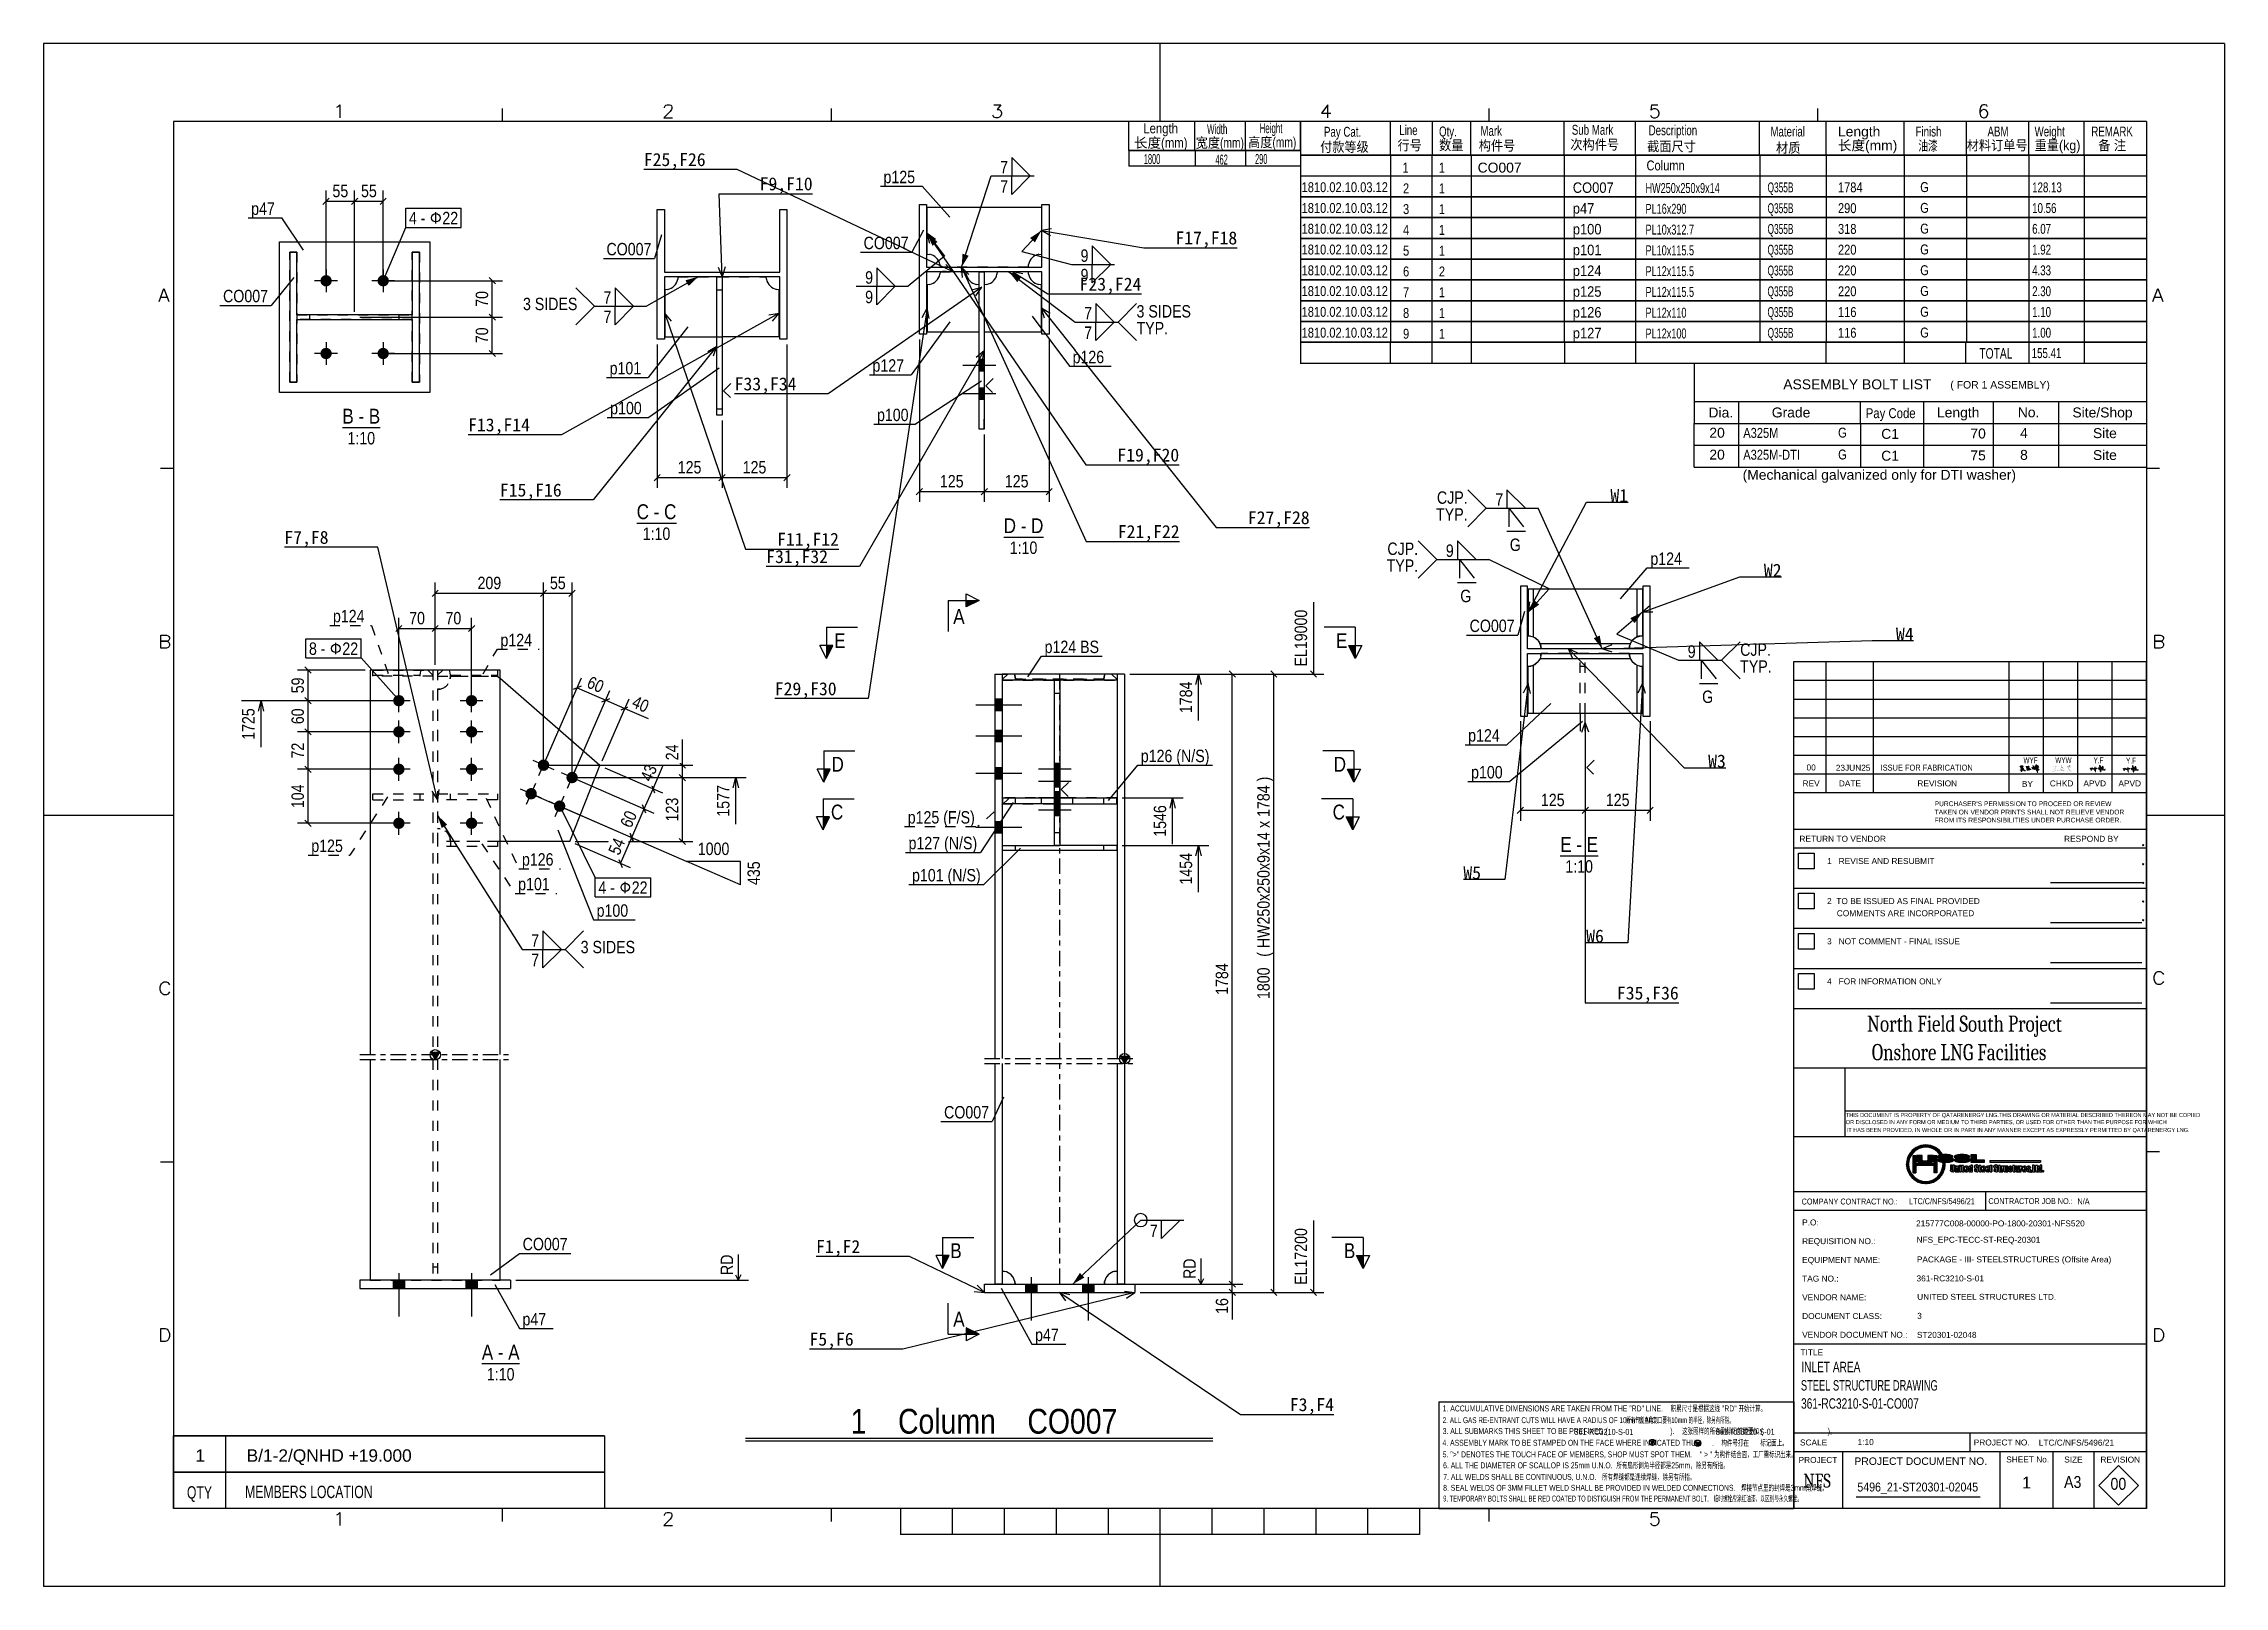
# Model space of a CAD drawing. Header units: millimetres. Extents: x -196 to 224, y -57 to 240.
import ezdxf

# ---------------------------------------------------------------- set-up
doc = ezdxf.new("R2010")
doc.units = ezdxf.units.MM
doc.linetypes.add('DXK_LINE_DOT2', pattern=[3.9198, 1.9599, -1.9599])
doc.linetypes.add('DXK_LINE_DOT3', pattern=[5.9187, 2.979, -0.9799, 0.9799, -0.9799])
doc.layers.add('WELD_LABELS', color=5, linetype='Continuous')
doc.styles.add('Arial', font='ARIAL.TTF', dxfattribs={"height": 0.2})
doc.styles.add('Arial Narrow', font='ARIALN.TTF', dxfattribs={"height": 0.2})
doc.styles.add('Cambria', font='CAMBRIA.TTC', dxfattribs={"height": 0.2})
doc.styles.add('Cambria Math', font='CAMBRIA.TTC', dxfattribs={"height": 0.2})

msp = doc.modelspace()

# ---------------------------------------------------------------- texts
at = {"layer": 'WELD_LABELS', "color": 5, "char_height": 2.5}
for s, insert, attachment_point in [('F25,F26', (-80.1, 216.2), 7), ('F9,F10', (-47.58, 211.53), 9), ('F17,F18', (34.19, 201.11), 9), ('F13,F14', (-113.94, 165.13), 7), ('F19,F20', (23.01, 159.32), 9), ('F15,F16', (-107.82, 152.58), 7), ('F21,F22', (23.09, 144.58), 9), ('F27,F28', (48.14, 147.26), 9), ('F7,F8', (-149.32, 143.47), 7), ('F31,F32', (-56.53, 139.77), 7), ('F11,F12', (-42.52, 143.09), 9), ('W2', (139.02, 137.77), 9), ('W4', (164.45, 125.49), 9), ('F29,F30', (-54.87, 114.32), 7), ('W3', (128.29, 101.01), 9), ('W5', (77.74, 79.51), 7), ('W6', (101.4, 67.32), 7), ('F35,F36', (119.22, 55.75), 9), ('F1,F2', (-46.92, 6.94), 7), ('F5,F6', (-48.19, -10.89), 7), ('F3,F4', (52.82, -23.49), 9)]:
    msp.add_mtext(s, dxfattribs=dict(at, insert=insert, attachment_point=attachment_point))

# ---------------------------------------------------------------- blocks, each defined once
blk = doc.blocks.new('Unknown-234525283-28868')
at = {"color": 7, "linetype": 'Continuous'}
for p, q in [((209.31, 225.41), (46.42, 225.41)), ((46.42, 218.92), (46.42, 225.41)), ((63.71, 218.92), (63.71, 225.41)), ((71.78, 218.92), (71.78, 225.41)), ((79.21, 218.92), (79.21, 225.41)), ((97.16, 218.92), (97.16, 225.41)), ((110.87, 218.92), (110.87, 225.41)), ((134.79, 218.92), (134.79, 225.41)), ((147.6, 218.92), (147.6, 225.41)), ((162.65, 218.92), (162.65, 225.41)), ((174.62, 218.92), (174.62, 225.41)), ((186.64, 218.92), (186.64, 225.41)), ((197.3, 218.92), (197.3, 225.41)), ((209.31, 225.41), (209.31, 218.92)), ((209.29, 218.92), (46.35, 218.92)), ((46.35, 218.92), (209.31, 218.92)), ((46.35, 218.92), (46.35, 214.92)), ((63.68, 218.92), (63.68, 214.92)), ((71.68, 218.92), (71.68, 214.92)), ((79.25, 218.92), (79.25, 214.92)), ((97.17, 218.92), (97.17, 214.92)), ((110.9, 218.92), (110.9, 214.92)), ((134.84, 218.92), (134.84, 214.92)), ((147.6, 218.92), (147.6, 214.92)), ((162.64, 218.92), (162.64, 214.92)), ((174.64, 218.92), (174.64, 214.92)), ((186.64, 218.92), (186.64, 214.92)), ((197.31, 218.92), (197.31, 214.92)), ((209.31, 218.92), (209.31, 214.92)), ((209.29, 214.92), (46.35, 214.92)), ((209.3, 214.92), (46.35, 214.92)), ((46.35, 214.92), (46.35, 210.92)), ((63.68, 214.92), (63.68, 210.92)), ((63.68, 214.92), (63.68, 210.92)), ((71.68, 214.92), (71.68, 210.92)), ((79.25, 214.92), (79.25, 210.92)), ((97.17, 214.92), (97.17, 210.92)), ((110.9, 214.92), (110.9, 210.92)), ((134.84, 214.92), (134.84, 210.92)), ((147.6, 214.92), (147.6, 210.92)), ((162.64, 214.92), (162.64, 210.92)), ((174.64, 214.92), (174.64, 210.92)), ((186.64, 214.92), (186.64, 210.92)), ((197.31, 214.92), (197.31, 210.92)), ((209.31, 214.92), (209.31, 210.92)), ((46.35, 210.92), (209.31, 210.93)), ((209.3, 210.92), (46.35, 210.92)), ((46.35, 210.92), (46.35, 206.92)), ((63.68, 210.92), (63.68, 206.92)), ((63.68, 210.92), (63.68, 206.92)), ((71.68, 210.92), (71.68, 206.92)), ((79.25, 210.92), (79.25, 206.92)), ((97.17, 210.92), (97.17, 206.92)), ((110.9, 210.92), (110.9, 206.92)), ((134.84, 210.92), (134.84, 206.92)), ((147.6, 210.92), (147.6, 206.92)), ((162.64, 210.92), (162.64, 206.92)), ((174.64, 210.92), (174.64, 206.92)), ((186.64, 210.92), (186.64, 206.92)), ((197.31, 210.92), (197.31, 206.92)), ((209.31, 210.92), (209.31, 206.92)), ((46.35, 206.92), (209.31, 206.93)), ((209.3, 206.92), (46.35, 206.92)), ((46.35, 206.92), (46.35, 202.92)), ((63.68, 206.92), (63.68, 202.92)), ((63.68, 206.92), (63.68, 202.92)), ((71.68, 206.92), (71.68, 202.92)), ((79.25, 206.92), (79.25, 202.92)), ((97.17, 206.92), (97.17, 202.92)), ((110.9, 206.92), (110.9, 202.92)), ((134.84, 206.92), (134.84, 202.92)), ((147.6, 206.92), (147.6, 202.92)), ((162.64, 206.92), (162.64, 202.92)), ((174.64, 206.92), (174.64, 202.92)), ((186.64, 206.92), (186.64, 202.92)), ((197.31, 206.92), (197.31, 202.92)), ((209.31, 206.92), (209.31, 202.92)), ((46.35, 202.92), (209.31, 202.93)), ((209.3, 202.92), (46.35, 202.92)), ((46.35, 202.92), (46.35, 198.92)), ((63.68, 202.92), (63.68, 198.92)), ((63.68, 202.92), (63.68, 198.92)), ((71.68, 202.92), (71.68, 198.92)), ((79.25, 202.92), (79.25, 198.92)), ((97.17, 202.92), (97.17, 198.92)), ((110.9, 202.92), (110.9, 198.92)), ((134.84, 202.92), (134.84, 198.92)), ((147.6, 202.92), (147.6, 198.92)), ((162.64, 202.92), (162.64, 198.92)), ((174.64, 202.92), (174.64, 198.92)), ((186.64, 202.92), (186.64, 198.92)), ((197.31, 202.92), (197.31, 198.92)), ((209.31, 202.92), (209.31, 198.92)), ((46.35, 198.92), (209.31, 198.93)), ((209.3, 198.92), (46.35, 198.92)), ((46.35, 198.92), (46.35, 194.92)), ((63.68, 198.92), (63.68, 194.92)), ((63.68, 198.92), (63.68, 194.92)), ((71.68, 198.92), (71.68, 194.92)), ((79.25, 198.92), (79.25, 194.92)), ((97.17, 198.92), (97.17, 194.92)), ((110.9, 198.92), (110.9, 194.92)), ((134.84, 198.92), (134.84, 194.92)), ((147.6, 198.92), (147.6, 194.92)), ((162.64, 198.92), (162.64, 194.92)), ((174.64, 198.92), (174.64, 194.92)), ((186.64, 198.92), (186.64, 194.92)), ((197.31, 198.92), (197.31, 194.92)), ((209.31, 198.92), (209.31, 194.92)), ((46.35, 194.92), (209.31, 194.93)), ((209.3, 194.92), (46.35, 194.92)), ((46.35, 194.92), (46.35, 190.92)), ((63.68, 194.92), (63.68, 190.92)), ((63.68, 194.92), (63.68, 190.92)), ((71.68, 194.92), (71.68, 190.92)), ((79.25, 194.92), (79.25, 190.92)), ((97.17, 194.92), (97.17, 190.92)), ((110.9, 194.92), (110.9, 190.92)), ((134.84, 194.92), (134.84, 190.92)), ((147.6, 194.92), (147.6, 190.92)), ((162.64, 194.92), (162.64, 190.92)), ((174.64, 194.92), (174.64, 190.92)), ((186.64, 194.92), (186.64, 190.92)), ((197.31, 194.92), (197.31, 190.92)), ((209.31, 194.92), (209.31, 190.92)), ((46.35, 190.92), (209.31, 190.93)), ((209.3, 190.92), (46.35, 190.92)), ((46.35, 190.92), (46.35, 186.92)), ((63.68, 190.92), (63.68, 186.92)), ((63.68, 190.92), (63.68, 186.92)), ((71.68, 190.92), (71.68, 186.92)), ((79.25, 190.92), (79.25, 186.92)), ((97.17, 190.92), (97.17, 186.92)), ((110.9, 190.92), (110.9, 186.92)), ((134.84, 190.92), (134.84, 186.92)), ((147.6, 190.92), (147.6, 186.92)), ((162.64, 190.92), (162.64, 186.92)), ((174.64, 190.92), (174.64, 186.92)), ((186.64, 190.92), (186.64, 186.92)), ((197.31, 190.92), (197.31, 186.92)), ((209.31, 190.92), (209.31, 186.92)), ((46.35, 186.92), (209.31, 186.93)), ((209.3, 186.92), (46.35, 186.92)), ((46.35, 186.92), (46.35, 182.92)), ((63.68, 186.92), (63.68, 182.92)), ((63.68, 186.92), (63.68, 182.92)), ((71.68, 186.92), (71.68, 182.92)), ((79.25, 186.92), (79.25, 182.92)), ((97.17, 186.92), (97.17, 182.92)), ((110.9, 186.92), (110.9, 182.92)), ((134.84, 186.92), (134.84, 182.92)), ((147.6, 186.92), (147.6, 182.92)), ((162.64, 186.92), (162.64, 182.92)), ((174.64, 186.92), (174.64, 182.92)), ((186.64, 186.92), (186.64, 182.92)), ((197.31, 186.92), (197.31, 182.92)), ((209.31, 186.92), (209.31, 182.92)), ((46.35, 182.92), (209.31, 182.93)), ((46.35, 182.92), (46.35, 178.84)), ((209.24, 182.92), (46.35, 182.92)), ((63.67, 182.92), (63.67, 178.84)), ((71.67, 182.92), (71.67, 178.84)), ((79.27, 182.92), (79.27, 178.84)), ((97.22, 182.92), (97.22, 178.84)), ((110.89, 182.92), (110.89, 178.84)), ((147.55, 182.92), (147.55, 178.85)), ((162.63, 182.92), (162.63, 178.84)), ((174.45, 182.92), (174.45, 178.92)), ((186.63, 182.92), (186.63, 178.84)), ((197.3, 182.92), (197.3, 178.84)), ((209.31, 182.92), (209.31, 178.84)), ((209.24, 178.84), (46.34, 178.84))]:
    blk.add_line(p, q, dxfattribs=at)
at = {"color": 3, "style": 'Arial'}
for s, height, width, p in [('Pay Cat.', 1.91, 0.7, (50.9, 222.49)), ('Line', 1.91, 0.7, (65.4, 222.81)), ('Qty.', 1.91, 0.7, (73.06, 222.55)), ('Mark', 1.91, 0.7, (81.03, 222.67)), ('Sub Mark', 1.91, 0.7, (98.63, 222.87)), ('Description', 1.9102, 0.7, (113.43, 222.77)), ('ABM', 1.91, 0.7, (178.69, 222.55)), ('Weight', 1.91, 0.7, (187.76, 222.55)), ('REMARK', 1.91, 0.7, (198.69, 222.55)), ('行号', 1.91, 0.9, (65.06, 219.89)), ('数量', 1.91, 0.9, (73.06, 219.89)), ('构件号', 1.91, 0.9, (80.71, 219.83)), ('次构件号', 1.91, 0.9, (98.35, 220.03)), ('截面尺寸', 1.91, 0.9, (113.13, 219.69)), ('材料订单号', 1.91, 0.9, (174.69, 219.89)), ('重量(kg)', 1.91, 0.9, (187.76, 219.89)), ('备 注', 1.91, 0.9, (200.02, 219.89))]:
    blk.add_text(s, height=height, dxfattribs=dict(at, width=width)).set_placement(p)
at = {"color": 3, "linetype": 'Continuous'}
for s, height, style, width, p in [('Material', 1.91, 'Arial', 0.7, (136.88, 222.54)), ('Finish', 1.91, 'Arial', 0.7, (164.83, 222.54)), ('付款等级', 1.91, 'Arial', 0.9, (50.15, 219.59)), ('材质', 1.91, 'Arial', 0.9, (137.96, 219.41)), ('油漆', 1.91, 'Arial', 0.7, (165.36, 219.8)), ('1', 1.91, 'Arial', 0.8, (66.02, 215.59)), ('1', 1.91, 'Arial', 0.8, (73.02, 215.59)), ('Column', 1.91, 'Arial', 0.8, (113.02, 216.01)), ('1810.02.10.03.12', 1.9102, 'Arial', 0.8, (46.59, 211.82)), ('2', 1.91, 'Arial', 0.8, (66.12, 211.6)), ('1', 1.91, 'Arial', 0.8, (73.02, 211.59)), ('CO007', 2.022, 'Arial', 0.88, (98.82, 211.68)), ('HW250x250x9x14', 1.9089, 'Arial Narrow', 0.8, (112.83, 211.66)), ('Q355B', 1.91, 'Arial', 0.6, (136.33, 211.78)), ('1784', 1.91, 'Arial', 0.8, (149.89, 211.79)), ('G', 1.91, 'Arial', 0.8, (165.73, 211.84)), ('128.13', 1.91, 'Arial', 0.7, (187.29, 211.8)), ('1810.02.10.03.12', 1.9102, 'Arial', 0.8, (46.59, 207.82)), ('3', 1.91, 'Arial', 0.8, (66.12, 207.6)), ('1', 1.91, 'Arial', 0.8, (73.02, 207.59)), ('p47', 2.022, 'Arial', 0.88, (98.82, 207.68)), ('PL16x290', 1.909, 'Arial Narrow', 0.8, (112.83, 207.66)), ('Q355B', 1.91, 'Arial', 0.6, (136.33, 207.78)), ('290', 1.91, 'Arial', 0.8, (149.89, 207.79)), ('G', 1.91, 'Arial', 0.8, (165.73, 207.84)), ('10.56', 1.91, 'Arial', 0.7, (187.29, 207.8)), ('1810.02.10.03.12', 1.9102, 'Arial', 0.8, (46.59, 203.82)), ('1810.02.10.03.12', 1.9102, 'Arial', 0.8, (46.59, 199.82)), ('4', 1.91, 'Arial', 0.8, (66.12, 203.6)), ('1', 1.91, 'Arial', 0.8, (73.02, 203.59)), ('p100', 2.022, 'Arial', 0.88, (98.82, 203.68)), ('p101', 2.022, 'Arial', 0.88, (98.82, 199.68)), ('PL10x312.7', 1.909, 'Arial Narrow', 0.8, (112.83, 203.66)), ('Q355B', 1.91, 'Arial', 0.6, (136.33, 203.78)), ('Q355B', 1.91, 'Arial', 0.6, (136.33, 199.78)), ('318', 1.91, 'Arial', 0.8, (149.89, 203.79)), ('220', 1.91, 'Arial', 0.8, (149.89, 199.79)), ('G', 1.91, 'Arial', 0.8, (165.73, 203.84)), ('G', 1.91, 'Arial', 0.8, (165.73, 199.84)), ('6.07', 1.91, 'Arial', 0.7, (187.29, 203.8)), ('1.92', 1.91, 'Arial', 0.7, (187.29, 199.8)), ('1810.02.10.03.12', 1.9102, 'Arial', 0.8, (46.59, 195.82)), ('5', 1.91, 'Arial', 0.8, (66.12, 199.6)), ('6', 1.91, 'Arial', 0.8, (66.12, 195.6)), ('2', 1.91, 'Arial', 0.8, (73.02, 195.59)), ('1', 1.91, 'Arial', 0.8, (73.02, 199.59)), ('p124', 2.022, 'Arial', 0.88, (98.82, 195.68)), ('PL10x115.5', 1.909, 'Arial Narrow', 0.8, (112.83, 199.66)), ('PL12x115.5', 1.909, 'Arial Narrow', 0.8, (112.83, 195.66)), ('Q355B', 1.91, 'Arial', 0.6, (136.33, 195.78)), ('220', 1.91, 'Arial', 0.8, (149.89, 195.79)), ('G', 1.91, 'Arial', 0.8, (165.73, 195.84)), ('4.33', 1.91, 'Arial', 0.7, (187.29, 195.8)), ('1810.02.10.03.12', 1.9102, 'Arial', 0.8, (46.59, 191.82)), ('7', 1.91, 'Arial', 0.8, (66.12, 191.6)), ('1', 1.91, 'Arial', 0.8, (73.02, 191.59)), ('p125', 2.022, 'Arial', 0.88, (98.82, 191.68)), ('PL12x115.5', 1.909, 'Arial Narrow', 0.8, (112.83, 191.66)), ('Q355B', 1.91, 'Arial', 0.6, (136.33, 191.78)), ('220', 1.91, 'Arial', 0.8, (149.89, 191.79)), ('G', 1.91, 'Arial', 0.8, (165.73, 191.84)), ('2.30', 1.91, 'Arial', 0.7, (187.29, 191.8)), ('1810.02.10.03.12', 1.9102, 'Arial', 0.8, (46.59, 187.82)), ('8', 1.91, 'Arial', 0.8, (66.12, 187.6)), ('1', 1.91, 'Arial', 0.8, (73.02, 187.59)), ('p126', 2.022, 'Arial', 0.88, (98.82, 187.68)), ('PL12x110', 1.909, 'Arial Narrow', 0.8, (112.83, 187.66)), ('Q355B', 1.91, 'Arial', 0.6, (136.33, 187.78)), ('116', 1.91, 'Arial', 0.8, (149.89, 187.79)), ('G', 1.91, 'Arial', 0.8, (165.73, 187.84)), ('1.10', 1.91, 'Arial', 0.7, (187.29, 187.8)), ('1810.02.10.03.12', 1.9102, 'Arial', 0.8, (46.59, 183.82)), ('9', 1.91, 'Arial', 0.8, (66.12, 183.6)), ('1', 1.91, 'Arial', 0.8, (73.02, 183.59)), ('p127', 2.022, 'Arial', 0.88, (98.82, 183.68)), ('PL12x100', 1.909, 'Arial Narrow', 0.8, (112.83, 183.66)), ('Q355B', 1.91, 'Arial', 0.6, (136.33, 183.78)), ('116', 1.91, 'Arial', 0.8, (149.89, 183.79)), ('G', 1.91, 'Arial', 0.8, (165.73, 183.84)), ('1.00', 1.91, 'Arial', 0.7, (187.29, 183.8)), ('TOTAL', 2.022, 'Arial', 0.7, (177.12, 179.77)), ('155.41', 1.91, 'Arial', 0.7, (187.2, 179.88))]:
    blk.add_text(s, height=height, dxfattribs=dict(at, style=style, width=width)).set_placement(p)
at = {"color": 3, "style": 'Arial'}
for s, p in [('Length', (149.89, 222.54)), ('长度(mm)', (149.89, 219.87))]:
    blk.add_text(s, height=1.91, dxfattribs=at).set_placement(p)
at = {"color": 3, "linetype": 'Continuous', "style": 'Arial'}
blk.add_text('CO007', height=1.91, dxfattribs=at).set_placement((80.5, 215.59))
blk = doc.blocks.new('Unknown-234525283-28869')
at = {"color": 7, "linetype": 'Continuous'}
for p, q in [((122.22, 178.84), (122.22, 167.3)), ((209.31, 178.84), (209.31, 167.3)), ((122.22, 171.5), (209.31, 171.5)), ((130.82, 167.3), (130.82, 171.5)), ((154.23, 167.31), (154.23, 171.5)), ((166.4, 167.3), (166.4, 171.5)), ((179.81, 171.5), (179.81, 167.3)), ((192.38, 171.5), (192.38, 167.3)), ((122.22, 167.3), (209.31, 167.3)), ((122.22, 163.1), (122.22, 167.3)), ((130.82, 163.09), (130.82, 167.29)), ((154.27, 163.09), (154.27, 167.29)), ((166.4, 163.09), (166.4, 167.29)), ((179.81, 167.29), (179.81, 163.09)), ((192.38, 167.29), (192.38, 163.09)), ((209.31, 167.29), (209.31, 163.09)), ((122.22, 163.09), (209.31, 163.09)), ((122.22, 158.89), (122.22, 163.09)), ((130.82, 158.88), (130.82, 163.08)), ((154.27, 158.88), (154.27, 163.08)), ((166.4, 158.88), (166.4, 163.08)), ((179.81, 163.08), (179.81, 158.88)), ((192.38, 163.08), (192.38, 158.88)), ((209.31, 163.08), (209.31, 158.88)), ((122.22, 158.88), (209.31, 158.88))]:
    blk.add_line(p, q, dxfattribs=at)
at = {"color": 7, "style": 'Arial'}
blk.add_text('ASSEMBLY BOLT LIST', height=1.9143, dxfattribs=at).set_placement((139.36, 173.87))
at = {"color": 7, "linetype": 'Continuous'}
for s, height, style, p in [('( FOR 1 ASSEMBLY)', 1.4358, 'Arial', (171.53, 174.02)), ('Dia.', 1.914, 'Arial', (124.95, 168.44)), ('Grade', 1.914, 'Arial', (137.14, 168.45)), ('Pay Code', 1.909, 'Arial Narrow', (155.24, 168.32)), ('Length', 1.914, 'Arial', (168.95, 168.45)), ('No.', 1.914, 'Arial', (184.52, 168.48)), ('Site/Shop', 1.914, 'Arial', (195.04, 168.45)), ('C1', 1.914, 'Arial', (158.22, 164.33)), ('C1', 1.914, 'Arial', (158.22, 160.12)), ('(Mechanical galvanized only for DTI washer)', 1.9102, 'Arial', (131.53, 156.45))]:
    blk.add_text(s, height=height, dxfattribs=dict(at, style=style)).set_placement(p)
at = {"color": 8, "linetype": 'Continuous', "style": 'Arial'}
for s, p in [('20', (125.12, 164.55)), ('70', (175.39, 164.4)), ('4', (184.97, 164.5)), ('Site', (199, 164.47)), ('20', (125.12, 160.34)), ('75', (175.39, 160.19)), ('8', (184.97, 160.29)), ('Site', (199, 160.26))]:
    blk.add_text(s, height=1.91, dxfattribs=at).set_placement(p)
at = {"color": 8, "linetype": 'Continuous', "style": 'Arial', "width": 0.8}
for s, p in [('A325M', (131.65, 164.52)), ('G', (149.92, 164.57)), ('A325M-DTI', (131.65, 160.31)), ('G', (149.92, 160.36))]:
    blk.add_text(s, height=1.91, dxfattribs=at).set_placement(p)
blk = doc.blocks.new('Unknown-234525283-28870')
at = {"linetype": 'Continuous'}
for points in [[(164.87, 26.34), (164.36, 26.34), (164.87, 25.09)], [(164.87, 25.09), (164.36, 26.34), (164.87, 25.08)], [(164.87, 25.08), (164.36, 26.34), (164.87, 25.07)], [(164.87, 25.07), (164.36, 26.34), (164.87, 25.05)], [(164.87, 25.05), (164.36, 26.34), (164.87, 25.04)], [(164.87, 25.04), (164.36, 26.34), (164.88, 25.02)], [(164.88, 25.02), (164.36, 26.34), (164.88, 25.01)], [(164.88, 25.01), (164.36, 26.34), (164.89, 25)], [(164.89, 25), (164.36, 26.34), (164.89, 24.98)], [(164.36, 26.34), (164.36, 23.01), (164.89, 24.98)], [(166.13, 26.35), (165.02, 26.35), (165.03, 25.37)], [(165.02, 26.35), (165.02, 25.45), (165.03, 25.37)], [(166.13, 25.48), (166.13, 26.35), (165.03, 25.37)], [(166.16, 25.39), (166.13, 25.48), (165.03, 25.37)], [(166.22, 25.33), (166.16, 25.39), (165.03, 25.37)], [(165.06, 25.29), (165.12, 25.22), (165.03, 25.37)], [(165.12, 25.22), (165.2, 25.15), (165.03, 25.37)], [(165.2, 25.15), (165.31, 25.09), (165.03, 25.37)], [(165.31, 25.09), (165.44, 25.04), (165.03, 25.37)], [(165.44, 25.04), (165.54, 25.02), (165.03, 25.37)], [(165.54, 25.02), (165.68, 24.98), (165.03, 25.37)], [(165.68, 24.98), (165.85, 24.95), (165.03, 25.37)], [(165.85, 24.95), (166.03, 24.93), (165.03, 25.37)], [(166.03, 24.93), (166.23, 24.92), (165.03, 25.37)], [(166.23, 24.92), (166.44, 24.91), (165.03, 25.37)], [(166.44, 24.91), (166.67, 24.9), (165.03, 25.37)], [(166.67, 24.9), (166.83, 24.91), (165.03, 25.37)], [(166.83, 24.91), (167.05, 24.91), (165.03, 25.37)], [(167.05, 24.91), (167.25, 24.93), (165.03, 25.37)], [(167.25, 24.93), (167.44, 24.95), (165.03, 25.37)], [(167.44, 24.95), (167.61, 24.97), (165.03, 25.37)], [(167.61, 24.97), (167.76, 25.01), (165.03, 25.37)], [(167.76, 25.01), (167.89, 25.04), (165.03, 25.37)], [(167.89, 25.04), (168.01, 25.09), (165.03, 25.37)], [(168.01, 25.09), (168.12, 25.14), (165.03, 25.37)], [(168.12, 25.14), (166.6, 25.26), (165.03, 25.37)], [(166.6, 25.26), (166.4, 25.28), (165.03, 25.37)], [(166.4, 25.28), (166.26, 25.31), (165.03, 25.37)], [(166.26, 25.31), (166.22, 25.33), (165.03, 25.37)], [(166.67, 25.26), (166.6, 25.26), (168.12, 25.14)], [(166.89, 25.27), (166.67, 25.26), (168.12, 25.14)], [(167.05, 25.3), (166.89, 25.27), (168.12, 25.14)], [(167.08, 25.31), (167.05, 25.3), (168.12, 25.14)], [(167.16, 25.37), (167.08, 25.31), (168.12, 25.14)], [(167.19, 25.45), (167.16, 25.37), (168.12, 25.14)], [(167.2, 25.48), (167.19, 25.45), (168.12, 25.14)], [(168.31, 26.35), (167.2, 26.35), (168.12, 25.14)], [(167.2, 26.35), (167.2, 25.48), (168.12, 25.14)], [(168.31, 25.45), (168.31, 26.35), (168.12, 25.14)], [(168.3, 25.36), (168.31, 25.45), (168.12, 25.14)], [(168.27, 25.28), (168.3, 25.36), (168.12, 25.14)], [(168.2, 25.21), (168.27, 25.28), (168.12, 25.14)], [(168.23, 24.43), (168.93, 26.34), (168.21, 24.43)], [(168.93, 26.34), (168.42, 25), (168.21, 24.43)], [(168.24, 24.42), (168.93, 26.34), (168.23, 24.43)], [(168.25, 24.42), (168.93, 26.34), (168.24, 24.42)], [(168.27, 24.41), (168.93, 26.34), (168.25, 24.42)], [(168.28, 24.41), (168.93, 26.34), (168.27, 24.41)], [(168.29, 24.4), (168.93, 26.34), (168.28, 24.41)], [(168.3, 24.39), (168.93, 26.34), (168.29, 24.4)], [(168.31, 24.38), (168.93, 26.34), (168.3, 24.39)], [(168.33, 24.37), (168.93, 26.34), (168.31, 24.38)], [(168.34, 24.37), (168.93, 26.34), (168.33, 24.37)], [(168.35, 24.36), (168.93, 26.34), (168.34, 24.37)], [(168.36, 24.34), (168.93, 26.34), (168.35, 24.36)], [(168.37, 24.33), (168.93, 26.34), (168.36, 24.34)], [(168.38, 24.31), (168.93, 26.34), (168.37, 24.32)], [(168.37, 24.32), (168.93, 26.34), (168.37, 24.33)], [(168.39, 24.3), (168.93, 26.34), (168.38, 24.31)], [(168.4, 24.29), (168.93, 26.34), (168.39, 24.3)], [(168.41, 24.26), (168.93, 26.34), (168.4, 24.27)], [(168.4, 24.27), (168.93, 26.34), (168.4, 24.29)], [(168.93, 23.01), (168.93, 26.34), (168.41, 24.26)], [(168.43, 25.04), (168.42, 25.02), (168.93, 26.34)], [(168.42, 25.02), (168.42, 25.01), (168.93, 26.34)], [(168.42, 25.01), (168.42, 25), (168.93, 26.34)], [(168.43, 26.34), (168.43, 25.09), (168.93, 26.34)], [(168.43, 25.09), (168.43, 25.08), (168.93, 26.34)], [(168.43, 25.08), (168.43, 25.07), (168.93, 26.34)], [(168.43, 25.07), (168.43, 25.05), (168.93, 26.34)], [(168.43, 25.05), (168.43, 25.04), (168.93, 26.34)], [(170.13, 25.53), (169.05, 25.53), (170.2, 25.47)], [(170.2, 25.47), (169.05, 25.53), (170.3, 25.42)], [(170.3, 25.42), (169.05, 25.53), (170.43, 25.4)], [(169.05, 25.53), (169.05, 25.53), (170.43, 25.4)], [(169.05, 25.53), (169.08, 25.46), (170.43, 25.4)], [(170.43, 25.4), (169.08, 25.46), (170.61, 25.39)], [(169.08, 25.46), (169.12, 25.39), (170.61, 25.39)], [(169.12, 26.16), (169.11, 26.09), (169.16, 26.22)], [(169.11, 26.09), (169.12, 26.03), (169.16, 26.22)], [(169.12, 26.03), (169.15, 25.97), (169.16, 26.22)], [(170.61, 25.39), (169.12, 25.39), (170.65, 25.39)], [(169.12, 25.39), (169.19, 25.33), (170.65, 25.39)], [(169.15, 25.97), (169.21, 25.9), (169.16, 26.22)], [(170.77, 26.53), (170.57, 26.54), (169.16, 26.22)], [(170.57, 26.54), (170.43, 26.53), (169.16, 26.22)], [(171.12, 26.51), (170.95, 26.53), (169.16, 26.22)], [(170.95, 26.53), (170.77, 26.53), (169.16, 26.22)], [(170.43, 26.53), (170.24, 26.53), (169.16, 26.22)], [(170.24, 26.53), (170.07, 26.52), (169.16, 26.22)], [(170.07, 26.52), (169.91, 26.5), (169.16, 26.22)], [(171.28, 26.49), (171.12, 26.51), (169.16, 26.22)], [(169.91, 26.5), (169.76, 26.48), (169.16, 26.22)], [(171.42, 26.47), (171.28, 26.49), (169.16, 26.22)], [(169.76, 26.48), (169.62, 26.45), (169.16, 26.22)], [(171.56, 26.44), (171.42, 26.47), (169.16, 26.22)], [(169.62, 26.45), (169.5, 26.42), (169.16, 26.22)], [(171.63, 26.42), (171.56, 26.44), (169.16, 26.22)], [(171.75, 26.38), (171.63, 26.42), (169.16, 26.22)], [(169.5, 26.42), (169.41, 26.39), (169.16, 26.22)], [(169.41, 26.39), (169.3, 26.34), (169.16, 26.22)], [(171.85, 26.33), (171.75, 26.38), (169.16, 26.22)], [(169.3, 26.34), (169.22, 26.28), (169.16, 26.22)], [(171.94, 26.28), (171.85, 26.33), (169.16, 26.22)], [(172, 26.21), (171.94, 26.28), (169.16, 26.22)], [(169.21, 25.9), (169.27, 25.86), (169.16, 26.22)], [(169.27, 25.86), (169.38, 25.81), (169.16, 26.22)], [(169.38, 25.81), (169.51, 25.77), (169.16, 26.22)], [(169.51, 25.77), (169.53, 25.76), (169.16, 26.22)], [(169.53, 25.76), (169.66, 25.73), (169.16, 26.22)], [(169.66, 25.73), (169.84, 25.7), (169.16, 26.22)], [(169.84, 25.7), (169.94, 25.69), (169.16, 26.22)], [(169.94, 25.69), (170.09, 25.67), (169.16, 26.22)], [(170.09, 25.67), (170.26, 25.65), (169.16, 26.22)], [(170.26, 25.65), (170.46, 25.63), (169.16, 26.22)], [(170.46, 25.63), (170.6, 25.62), (169.16, 26.22)], [(170.6, 25.62), (170.76, 25.6), (169.16, 26.22)], [(170.76, 25.6), (170.93, 25.57), (169.16, 26.22)], [(170.93, 25.57), (171.03, 25.53), (169.16, 26.22)], [(171.03, 25.53), (171.89, 25.23), (169.16, 26.22)], [(171.89, 25.23), (171.98, 25.28), (169.16, 26.22)], [(171.98, 25.28), (172.06, 25.34), (169.16, 26.22)], [(172.06, 25.34), (172.11, 25.4), (169.16, 26.22)], [(172.11, 25.4), (172.14, 25.47), (169.16, 26.22)], [(172.14, 25.47), (172.16, 25.54), (169.16, 26.22)], [(172.16, 25.54), (172.15, 25.6), (169.16, 26.22)], [(172.15, 25.6), (172.11, 25.67), (169.16, 26.22)], [(172.11, 25.67), (172.05, 25.73), (169.16, 26.22)], [(172.05, 25.73), (171.97, 25.77), (169.16, 26.22)], [(171.97, 25.77), (171.86, 25.82), (169.16, 26.22)], [(171.86, 25.82), (170.52, 26.02), (169.16, 26.22)], [(170.52, 26.02), (170.34, 26.05), (169.16, 26.22)], [(170.34, 26.05), (170.23, 26.09), (169.16, 26.22)], [(170.23, 26.09), (170.2, 26.12), (169.16, 26.22)], [(170.2, 26.12), (170.2, 26.14), (169.16, 26.22)], [(170.2, 26.14), (170.29, 26.19), (169.16, 26.22)], [(170.29, 26.19), (170.37, 26.21), (169.16, 26.22)], [(170.37, 26.21), (170.55, 26.22), (169.16, 26.22)], [(170.55, 26.22), (172, 26.21), (169.16, 26.22)], [(170.65, 25.39), (169.19, 25.33), (170.83, 25.4)], [(169.19, 25.33), (169.28, 25.28), (170.83, 25.4)], [(169.28, 25.28), (169.38, 25.23), (170.83, 25.4)], [(169.38, 25.23), (169.5, 25.18), (170.83, 25.4)], [(170.83, 25.4), (169.5, 25.18), (170.96, 25.42)], [(169.5, 25.18), (169.61, 25.15), (170.96, 25.42)], [(169.61, 25.15), (169.75, 25.12), (170.96, 25.42)], [(169.75, 25.12), (169.89, 25.1), (170.96, 25.42)], [(169.89, 25.1), (170.05, 25.08), (170.96, 25.42)], [(170.05, 25.08), (170.22, 25.07), (170.96, 25.42)], [(170.22, 25.07), (170.4, 25.06), (170.96, 25.42)], [(170.96, 25.42), (170.4, 25.06), (171.06, 25.47)], [(170.4, 25.06), (170.6, 25.06), (171.06, 25.47)], [(170.66, 26.01), (170.52, 26.02), (171.86, 25.82)], [(170.73, 26.21), (172, 26.21), (170.55, 26.22)], [(170.6, 25.06), (170.65, 25.06), (171.06, 25.47)], [(170.65, 25.06), (170.84, 25.06), (171.06, 25.47)], [(170.72, 26), (170.66, 26.01), (171.86, 25.82)], [(170.87, 25.98), (170.72, 26), (171.86, 25.82)], [(170.87, 26.19), (172.06, 26.1), (170.73, 26.21)], [(172.06, 26.1), (172.04, 26.15), (170.73, 26.21)], [(172.04, 26.15), (172, 26.21), (170.73, 26.21)], [(170.84, 25.06), (171.03, 25.07), (171.06, 25.47)], [(170.94, 26.16), (172.06, 26.1), (170.87, 26.19)], [(170.92, 25.98), (170.87, 25.98), (171.86, 25.82)], [(171.15, 25.96), (170.92, 25.98), (171.86, 25.82)], [(171, 26.1), (172.06, 26.1), (170.94, 26.16)], [(171.07, 25.49), (171.5, 25.12), (171.03, 25.53)], [(171.5, 25.12), (171.64, 25.15), (171.03, 25.53)], [(171.64, 25.15), (171.75, 25.18), (171.03, 25.53)], [(171.75, 25.18), (171.77, 25.19), (171.03, 25.53)], [(171.77, 25.19), (171.89, 25.23), (171.03, 25.53)], [(171.06, 25.47), (171.03, 25.07), (171.07, 25.49)], [(171.03, 25.07), (171.2, 25.08), (171.07, 25.49)], [(171.2, 25.08), (171.36, 25.1), (171.07, 25.49)], [(171.36, 25.1), (171.5, 25.12), (171.07, 25.49)], [(171.34, 25.93), (171.15, 25.96), (171.86, 25.82)], [(171.5, 25.91), (171.34, 25.93), (171.86, 25.82)], [(171.62, 25.89), (171.5, 25.91), (171.86, 25.82)], [(171.71, 25.87), (171.62, 25.89), (171.86, 25.82)], [(173.33, 25.53), (172.25, 25.53), (173.4, 25.47)], [(173.4, 25.47), (172.25, 25.53), (173.5, 25.42)], [(173.5, 25.42), (172.25, 25.53), (173.63, 25.4)], [(172.25, 25.53), (172.25, 25.53), (173.63, 25.4)], [(172.25, 25.53), (172.28, 25.46), (173.63, 25.4)], [(173.63, 25.4), (172.28, 25.46), (173.81, 25.39)], [(172.28, 25.46), (172.32, 25.39), (173.81, 25.39)], [(172.32, 26.16), (172.31, 26.09), (172.36, 26.22)], [(172.31, 26.09), (172.32, 26.03), (172.36, 26.22)], [(172.32, 26.03), (172.35, 25.97), (172.36, 26.22)], [(173.81, 25.39), (172.32, 25.39), (173.85, 25.39)], [(172.32, 25.39), (172.39, 25.33), (173.85, 25.39)], [(172.35, 25.97), (172.41, 25.9), (172.36, 26.22)], [(173.97, 26.53), (173.77, 26.54), (172.36, 26.22)], [(173.77, 26.54), (173.63, 26.53), (172.36, 26.22)], [(174.32, 26.51), (174.15, 26.53), (172.36, 26.22)], [(174.15, 26.53), (173.97, 26.53), (172.36, 26.22)], [(173.63, 26.53), (173.44, 26.53), (172.36, 26.22)], [(173.44, 26.53), (173.27, 26.52), (172.36, 26.22)], [(173.27, 26.52), (173.1, 26.5), (172.36, 26.22)], [(174.48, 26.49), (174.32, 26.51), (172.36, 26.22)], [(173.1, 26.5), (172.96, 26.48), (172.36, 26.22)], [(174.62, 26.47), (174.48, 26.49), (172.36, 26.22)], [(172.96, 26.48), (172.82, 26.45), (172.36, 26.22)], [(174.75, 26.44), (174.62, 26.47), (172.36, 26.22)], [(172.82, 26.45), (172.7, 26.42), (172.36, 26.22)], [(174.83, 26.42), (174.75, 26.44), (172.36, 26.22)], [(174.95, 26.38), (174.83, 26.42), (172.36, 26.22)], [(172.7, 26.42), (172.61, 26.39), (172.36, 26.22)], [(172.61, 26.39), (172.5, 26.34), (172.36, 26.22)], [(175.05, 26.33), (174.95, 26.38), (172.36, 26.22)], [(172.5, 26.34), (172.42, 26.28), (172.36, 26.22)], [(175.14, 26.28), (175.05, 26.33), (172.36, 26.22)], [(175.2, 26.21), (175.14, 26.28), (172.36, 26.22)], [(172.41, 25.9), (172.47, 25.86), (172.36, 26.22)], [(172.47, 25.86), (172.58, 25.81), (172.36, 26.22)], [(172.58, 25.81), (172.71, 25.77), (172.36, 26.22)], [(172.71, 25.77), (172.72, 25.76), (172.36, 26.22)], [(172.72, 25.76), (172.86, 25.73), (172.36, 26.22)], [(172.86, 25.73), (173.04, 25.7), (172.36, 26.22)], [(173.04, 25.7), (173.14, 25.69), (172.36, 26.22)], [(173.14, 25.69), (173.29, 25.67), (172.36, 26.22)], [(173.29, 25.67), (173.46, 25.65), (172.36, 26.22)], [(173.46, 25.65), (173.65, 25.63), (172.36, 26.22)], [(173.65, 25.63), (173.8, 25.62), (172.36, 26.22)], [(173.8, 25.62), (173.96, 25.6), (172.36, 26.22)], [(173.96, 25.6), (174.13, 25.57), (172.36, 26.22)], [(174.13, 25.57), (174.23, 25.53), (172.36, 26.22)], [(174.23, 25.53), (175.09, 25.23), (172.36, 26.22)], [(175.09, 25.23), (175.18, 25.28), (172.36, 26.22)], [(175.18, 25.28), (175.26, 25.34), (172.36, 26.22)], [(175.26, 25.34), (175.31, 25.4), (172.36, 26.22)], [(175.31, 25.4), (175.34, 25.47), (172.36, 26.22)], [(175.34, 25.47), (175.35, 25.54), (172.36, 26.22)], [(175.35, 25.54), (175.35, 25.6), (172.36, 26.22)], [(175.35, 25.6), (175.31, 25.67), (172.36, 26.22)], [(175.31, 25.67), (175.25, 25.73), (172.36, 26.22)], [(175.25, 25.73), (175.17, 25.77), (172.36, 26.22)], [(175.17, 25.77), (175.06, 25.82), (172.36, 26.22)], [(175.06, 25.82), (173.72, 26.02), (172.36, 26.22)], [(173.72, 26.02), (173.54, 26.05), (172.36, 26.22)], [(173.54, 26.05), (173.43, 26.09), (172.36, 26.22)], [(173.43, 26.09), (173.4, 26.12), (172.36, 26.22)], [(173.4, 26.12), (173.4, 26.14), (172.36, 26.22)], [(173.4, 26.14), (173.49, 26.19), (172.36, 26.22)], [(173.49, 26.19), (173.57, 26.21), (172.36, 26.22)], [(173.57, 26.21), (173.75, 26.22), (172.36, 26.22)], [(173.75, 26.22), (175.2, 26.21), (172.36, 26.22)], [(173.85, 25.39), (172.39, 25.33), (174.03, 25.4)], [(172.39, 25.33), (172.48, 25.28), (174.03, 25.4)], [(172.48, 25.28), (172.58, 25.23), (174.03, 25.4)], [(172.58, 25.23), (172.7, 25.18), (174.03, 25.4)], [(174.03, 25.4), (172.7, 25.18), (174.16, 25.42)], [(172.7, 25.18), (172.81, 25.15), (174.16, 25.42)], [(172.81, 25.15), (172.95, 25.12), (174.16, 25.42)], [(172.95, 25.12), (173.09, 25.1), (174.16, 25.42)], [(173.09, 25.1), (173.25, 25.08), (174.16, 25.42)], [(173.25, 25.08), (173.42, 25.07), (174.16, 25.42)], [(173.42, 25.07), (173.6, 25.06), (174.16, 25.42)], [(174.16, 25.42), (173.6, 25.06), (174.26, 25.47)], [(173.6, 25.06), (173.8, 25.06), (174.26, 25.47)], [(173.86, 26.01), (173.72, 26.02), (175.06, 25.82)], [(173.93, 26.21), (175.2, 26.21), (173.75, 26.22)], [(173.8, 25.06), (173.85, 25.06), (174.26, 25.47)], [(173.85, 25.06), (174.04, 25.06), (174.26, 25.47)], [(173.92, 26), (173.86, 26.01), (175.06, 25.82)], [(174.07, 25.98), (173.92, 26), (175.06, 25.82)], [(174.07, 26.19), (175.26, 26.1), (173.93, 26.21)], [(175.26, 26.1), (175.24, 26.15), (173.93, 26.21)], [(175.24, 26.15), (175.2, 26.21), (173.93, 26.21)], [(174.04, 25.06), (174.23, 25.07), (174.26, 25.47)], [(174.14, 26.16), (175.26, 26.1), (174.07, 26.19)], [(174.12, 25.98), (174.07, 25.98), (175.06, 25.82)], [(174.35, 25.96), (174.12, 25.98), (175.06, 25.82)], [(174.2, 26.1), (175.26, 26.1), (174.14, 26.16)], [(174.27, 25.49), (174.7, 25.12), (174.23, 25.53)], [(174.7, 25.12), (174.83, 25.15), (174.23, 25.53)], [(174.83, 25.15), (174.95, 25.18), (174.23, 25.53)], [(174.95, 25.18), (174.97, 25.19), (174.23, 25.53)], [(174.97, 25.19), (175.09, 25.23), (174.23, 25.53)], [(174.26, 25.47), (174.23, 25.07), (174.27, 25.49)], [(174.23, 25.07), (174.4, 25.08), (174.27, 25.49)], [(174.4, 25.08), (174.56, 25.1), (174.27, 25.49)], [(174.56, 25.1), (174.7, 25.12), (174.27, 25.49)], [(174.54, 25.93), (174.35, 25.96), (175.06, 25.82)], [(174.7, 25.91), (174.54, 25.93), (175.06, 25.82)], [(174.82, 25.89), (174.7, 25.91), (175.06, 25.82)], [(174.91, 25.87), (174.82, 25.89), (175.06, 25.82)], [(176.59, 26.5), (175.48, 26.5), (176.59, 25.47)], [(175.48, 26.5), (175.48, 25.1), (176.59, 25.47)], [(176.59, 25.47), (175.48, 25.1), (178.11, 25.1)], [(178.11, 25.47), (176.59, 25.47), (178.11, 25.1)], [(179.12, 25.39), (179.12, 25.1), (188.89, 25.39)], [(179.12, 25.1), (188.89, 25.1), (188.89, 25.39)], [(164.89, 24.98), (164.36, 23.01), (164.9, 24.97)], [(164.9, 24.97), (164.36, 23.01), (164.9, 24.96)], [(164.9, 24.96), (164.36, 23.01), (164.91, 24.94)], [(164.91, 24.94), (164.36, 23.01), (164.92, 24.93)], [(164.92, 24.93), (164.36, 23.01), (164.93, 24.92)], [(164.93, 24.92), (164.36, 23.01), (164.93, 24.91)], [(164.93, 24.91), (164.36, 23.01), (164.94, 24.9)], [(164.94, 24.9), (164.36, 23.01), (164.95, 24.89)], [(164.95, 24.89), (164.36, 23.01), (164.96, 24.88)], [(164.96, 24.88), (164.36, 23.01), (164.98, 24.87)], [(164.98, 24.87), (164.36, 23.01), (164.99, 24.86)], [(164.99, 24.86), (164.36, 23.01), (165, 24.85)], [(165, 24.85), (164.36, 23.01), (165.01, 24.84)], [(165.01, 24.84), (164.36, 23.01), (165.02, 24.84)], [(165.02, 24.84), (164.36, 23.01), (165.04, 24.83)], [(165.04, 24.83), (164.36, 23.01), (165.05, 24.82)], [(165.05, 24.82), (164.36, 23.01), (165.06, 24.82)], [(165.06, 24.82), (164.36, 23.01), (165.08, 24.81)], [(165.08, 24.81), (164.36, 23.01), (165.09, 24.81)], [(165.09, 24.81), (164.36, 23.01), (165.1, 24.81)], [(165.1, 24.81), (164.36, 23.01), (165.12, 24.8)], [(164.36, 23.01), (164.89, 24.26), (165.12, 24.8)], [(164.89, 24.25), (164.89, 24.26), (164.36, 23.01)], [(164.88, 24.23), (164.89, 24.25), (164.36, 23.01)], [(164.88, 24.22), (164.88, 24.23), (164.36, 23.01)], [(164.87, 24.2), (164.88, 24.22), (164.36, 23.01)], [(164.87, 24.19), (164.87, 24.2), (164.36, 23.01)], [(164.87, 24.18), (164.87, 24.19), (164.36, 23.01)], [(164.87, 24.16), (164.87, 24.18), (164.36, 23.01)], [(164.87, 24.15), (164.87, 24.16), (164.36, 23.01)], [(164.87, 23.01), (164.87, 24.15), (164.36, 23.01)], [(164.89, 24.26), (164.9, 24.27), (165.12, 24.8)], [(165.12, 24.8), (164.9, 24.27), (165.13, 24.8)], [(165.13, 24.8), (164.9, 24.27), (165.15, 24.8)], [(164.9, 24.27), (164.9, 24.29), (165.15, 24.8)], [(165.15, 24.8), (164.9, 24.29), (165.16, 24.8)], [(164.9, 24.29), (164.91, 24.3), (165.16, 24.8)], [(164.91, 24.3), (164.92, 24.31), (165.16, 24.8)], [(164.92, 24.31), (164.93, 24.32), (165.16, 24.8)], [(164.93, 24.32), (164.93, 24.33), (165.16, 24.8)], [(164.93, 24.33), (164.94, 24.34), (165.16, 24.8)], [(164.94, 24.34), (164.95, 24.36), (165.16, 24.8)], [(164.95, 24.36), (164.96, 24.37), (165.16, 24.8)], [(164.96, 24.37), (164.98, 24.37), (165.16, 24.8)], [(164.98, 24.37), (164.99, 24.38), (165.16, 24.8)], [(164.99, 24.38), (165, 24.39), (165.16, 24.8)], [(165, 24.39), (165.01, 24.4), (165.16, 24.8)], [(165.01, 24.4), (165.02, 24.41), (165.16, 24.8)], [(165.02, 24.41), (165.04, 24.41), (165.16, 24.8)], [(165.04, 24.41), (165.05, 24.42), (165.16, 24.8)], [(165.05, 24.42), (165.06, 24.42), (165.16, 24.8)], [(165.06, 24.42), (165.08, 24.43), (165.16, 24.8)], [(165.08, 24.43), (165.09, 24.43), (165.16, 24.8)], [(165.09, 24.43), (165.1, 24.44), (165.16, 24.8)], [(165.1, 24.44), (165.12, 24.44), (165.16, 24.8)], [(165.12, 24.44), (165.13, 24.44), (165.16, 24.8)], [(165.13, 24.44), (165.15, 24.44), (165.16, 24.8)], [(165.15, 24.44), (165.16, 24.44), (165.16, 24.8)], [(165.16, 24.44), (168.14, 24.44), (165.16, 24.8)], [(168.14, 24.44), (168.15, 24.44), (165.16, 24.8)], [(168.15, 24.44), (168.17, 24.44), (165.16, 24.8)], [(168.17, 24.44), (168.14, 24.8), (165.16, 24.8)], [(168.15, 24.8), (168.14, 24.8), (168.17, 24.44)], [(168.17, 24.8), (168.15, 24.8), (168.17, 24.44)], [(168.18, 24.44), (168.4, 24.97), (168.17, 24.44)], [(168.4, 24.97), (168.4, 24.96), (168.17, 24.44)], [(168.4, 24.96), (168.39, 24.94), (168.17, 24.44)], [(168.39, 24.94), (168.38, 24.93), (168.17, 24.44)], [(168.38, 24.93), (168.37, 24.92), (168.17, 24.44)], [(168.37, 24.92), (168.37, 24.91), (168.17, 24.44)], [(168.37, 24.91), (168.36, 24.9), (168.17, 24.44)], [(168.36, 24.9), (168.35, 24.89), (168.17, 24.44)], [(168.35, 24.89), (168.34, 24.88), (168.17, 24.44)], [(168.34, 24.88), (168.33, 24.87), (168.17, 24.44)], [(168.33, 24.87), (168.31, 24.86), (168.17, 24.44)], [(168.31, 24.86), (168.3, 24.85), (168.17, 24.44)], [(168.3, 24.85), (168.29, 24.84), (168.17, 24.44)], [(168.29, 24.84), (168.28, 24.84), (168.17, 24.44)], [(168.28, 24.84), (168.27, 24.83), (168.17, 24.44)], [(168.27, 24.83), (168.25, 24.82), (168.17, 24.44)], [(168.25, 24.82), (168.24, 24.82), (168.17, 24.44)], [(168.24, 24.82), (168.23, 24.81), (168.17, 24.44)], [(168.23, 24.81), (168.21, 24.81), (168.17, 24.44)], [(168.21, 24.81), (168.2, 24.81), (168.17, 24.44)], [(168.2, 24.81), (168.18, 24.8), (168.17, 24.44)], [(168.18, 24.8), (168.17, 24.8), (168.17, 24.44)], [(168.2, 24.44), (168.41, 24.98), (168.18, 24.44)], [(168.41, 24.98), (168.4, 24.97), (168.18, 24.44)], [(168.21, 24.43), (168.41, 24.98), (168.2, 24.44)], [(168.42, 25), (168.41, 24.98), (168.21, 24.43)], [(168.42, 24.25), (168.93, 23.01), (168.41, 24.26)], [(168.42, 24.23), (168.93, 23.01), (168.42, 24.25)], [(168.42, 24.22), (168.93, 23.01), (168.42, 24.23)], [(168.43, 24.2), (168.93, 23.01), (168.42, 24.22)], [(168.43, 24.19), (168.93, 23.01), (168.43, 24.2)], [(168.43, 24.18), (168.93, 23.01), (168.43, 24.19)], [(168.43, 24.16), (168.93, 23.01), (168.43, 24.18)], [(168.43, 24.15), (168.93, 23.01), (168.43, 24.16)], [(168.43, 23.01), (168.93, 23.01), (168.43, 24.15)]]:
    blk.add_hatch(color=3, dxfattribs=at).paths.add_polyline_path(points)
at = {"color": 7, "linetype": 'Continuous'}
for p, q in [((141.42, -41.59), (141.42, 121.45)), ((141.42, 121.45), (209.29, 121.45)), ((141.42, 117.85), (209.29, 117.85)), ((147.6, 96.22), (147.6, 121.45)), ((156.71, 96.22), (156.71, 121.45)), ((182.86, 96.22), (182.86, 121.45)), ((189.46, 96.22), (189.46, 121.45)), ((196.07, 96.22), (196.07, 121.45)), ((202.68, 96.22), (202.68, 121.45)), ((209.29, -41.47), (209.29, 121.45)), ((141.42, 114.24), (209.29, 114.24)), ((141.42, 110.64), (209.29, 110.64)), ((141.42, 107.03), (209.29, 107.03)), ((141.42, 103.43), (209.29, 103.43)), ((141.42, 99.83), (209.29, 99.83)), ((141.42, 96.24), (209.27, 96.24)), ((141.42, 89.17), (209.29, 89.17)), ((141.42, 85.57), (209.29, 85.57)), ((142.3, 84.56), (145.3, 84.56)), ((142.3, 81.56), (142.3, 84.56)), ((145.3, 84.56), (145.3, 81.56)), ((145.3, 81.56), (142.3, 81.56)), ((141.42, 77.84), (209.29, 77.84)), ((142.3, 76.84), (145.3, 76.84)), ((142.3, 73.84), (142.3, 76.84)), ((145.3, 76.84), (145.3, 73.84)), ((190.84, 78.95), (208.41, 78.95)), ((145.3, 73.84), (142.3, 73.84)), ((141.42, 70.12), (209.29, 70.12)), ((142.3, 69.12), (145.3, 69.12)), ((142.3, 66.11), (142.3, 69.12)), ((145.3, 69.12), (145.3, 66.11)), ((190.84, 71.23), (208.41, 71.23)), ((145.3, 66.11), (142.3, 66.11)), ((190.84, 63.5), (208.41, 63.5)), ((141.42, 62.39), (209.29, 62.39)), ((142.3, 61.39), (145.3, 61.39)), ((142.3, 58.39), (142.3, 61.39)), ((145.3, 61.39), (145.3, 58.39)), ((141.42, 54.67), (209.29, 54.67)), ((145.3, 58.39), (142.3, 58.39)), ((190.84, 55.78), (208.41, 55.78)), ((141.42, 43.21), (209.29, 43.21)), ((141.42, 43.21), (209.29, 43.21)), ((151.24, 43.21), (151.24, 30.07)), ((151.24, 34.97), (209.26, 34.97)), ((141.42, 30), (209.29, 30)), ((141.42, 30), (209.29, 30)), ((141.4, 19.43), (209.29, 19.43)), ((178.35, 15.82), (178.35, 19.43)), ((141.4, 15.82), (209.29, 15.82)), ((141.42, -9.92), (209.31, -9.92)), ((141.42, -27.05), (209.31, -27.05)), ((175.37, -30.65), (175.37, -27.05)), ((141.42, -30.65), (209.31, -30.65)), ((150.8, -41.47), (150.8, -30.65)), ((181.1, -41.47), (181.1, -30.65)), ((191.36, -41.47), (191.36, -30.65)), ((199.25, -41.41), (199.25, -30.59)), ((203.93, -33.31), (200.1, -37.14)), ((207.75, -37.14), (203.93, -33.31)), ((200.1, -37.14), (203.93, -40.96)), ((203.93, -40.96), (207.75, -37.14)), ((153.42, -39.33), (177.25, -39.33))]:
    blk.add_line(p, q, dxfattribs=at)
at = {"color": 3, "linetype": 'Continuous'}
for p, q in [((163.09, 24.76), (163.55, 25.22)), ((163.1, 25), (163.61, 25.51)), ((163.1, 24.88), (163.57, 25.36)), ((163.12, 25.13), (163.66, 25.68)), ((163.14, 25.27), (163.72, 25.85)), ((163.16, 25.41), (163.8, 26.05)), ((163.2, 25.56), (163.92, 26.28)), ((163.24, 25.71), (164.11, 26.59)), ((163.29, 25.88), (165.6, 28.21)), ((163.36, 26.07), (165.42, 28.15)), ((163.45, 26.27), (165.22, 28.06)), ((163.57, 26.51), (164.98, 27.93)), ((163.77, 26.83), (164.67, 27.73)), ((164.36, 23.01), (164.36, 26.34)), ((164.36, 26.34), (164.87, 26.34)), ((164.36, 26.33), (164.36, 26.34)), ((164.87, 26.34), (164.87, 25.09)), ((164.9, 27.39), (165.77, 28.27)), ((165.02, 26.35), (165.02, 25.45)), ((166.13, 26.35), (165.02, 26.35)), ((165.02, 25.45), (165.03, 25.37)), ((165.03, 25.37), (165.06, 25.29)), ((165.06, 25.29), (165.12, 25.22)), ((165.12, 25.22), (165.2, 25.15)), ((165.21, 27.58), (165.93, 28.31)), ((165.44, 27.7), (166.07, 28.34)), ((165.63, 27.78), (166.21, 28.37)), ((165.81, 27.85), (166.35, 28.39)), ((165.97, 27.89), (166.48, 28.4)), ((166.12, 27.93), (166.6, 28.41)), ((166.13, 25.48), (166.13, 26.35)), ((166.16, 25.39), (166.13, 25.48)), ((166.22, 25.33), (166.16, 25.39)), ((166.26, 25.31), (166.22, 25.33)), ((166.26, 27.96), (166.72, 28.42)), ((166.4, 25.28), (166.26, 25.31)), ((166.4, 27.98), (166.84, 28.42)), ((166.6, 25.26), (166.4, 25.28)), ((166.53, 27.99), (166.95, 28.42)), ((166.67, 25.26), (166.6, 25.26)), ((166.65, 28), (167.06, 28.41)), ((166.89, 25.27), (166.67, 25.26)), ((166.77, 28), (167.16, 28.4)), ((166.88, 28), (167.27, 28.39)), ((167.05, 25.3), (166.89, 25.27)), ((166.99, 28), (167.37, 28.38)), ((167.08, 25.31), (167.05, 25.3)), ((167.16, 25.37), (167.08, 25.31)), ((167.1, 27.99), (167.47, 28.36)), ((167.19, 25.45), (167.16, 25.37)), ((167.2, 25.48), (167.19, 25.45)), ((167.2, 27.98), (167.56, 28.34)), ((167.2, 26.35), (167.2, 25.48)), ((168.31, 26.35), (167.2, 26.35)), ((167.2, 26.34), (167.21, 26.35)), ((167.3, 27.97), (167.66, 28.32)), ((167.4, 27.95), (167.75, 28.3)), ((167.5, 27.93), (167.84, 28.27)), ((167.59, 27.91), (167.93, 28.25)), ((167.68, 27.88), (168.01, 28.22)), ((167.77, 27.86), (168.1, 28.19)), ((167.86, 27.83), (168.18, 28.15)), ((167.94, 27.8), (168.26, 28.12)), ((168.03, 27.77), (168.34, 28.09)), ((168.11, 27.74), (168.42, 28.05)), ((168.12, 25.14), (168.2, 25.21)), ((168.19, 27.7), (168.5, 28.01)), ((168.2, 25.21), (168.27, 25.28)), ((168.26, 27.66), (168.57, 27.97)), ((168.27, 25.28), (168.3, 25.36)), ((168.3, 25.36), (168.31, 25.45)), ((168.31, 25.45), (168.31, 26.35)), ((168.34, 27.62), (168.64, 27.93)), ((168.41, 27.58), (168.72, 27.89)), ((168.43, 26.34), (168.43, 25.09)), ((168.43, 26.34), (168.93, 26.34)), ((168.49, 27.54), (168.79, 27.84)), ((168.56, 27.5), (168.86, 27.8)), ((168.63, 27.45), (168.93, 27.75)), ((168.7, 27.41), (168.99, 27.7)), ((168.76, 27.36), (169.06, 27.66)), ((168.83, 27.31), (169.12, 27.61)), ((168.89, 27.26), (169.19, 27.55)), ((168.93, 26.34), (168.93, 23.01)), ((168.96, 27.21), (169.25, 27.5)), ((169.02, 27.15), (169.31, 27.45)), ((169.05, 25.53), (169.08, 25.46)), ((169.05, 25.53), (169.05, 25.53)), ((170.13, 25.53), (169.05, 25.53)), ((169.08, 27.1), (169.37, 27.39)), ((169.08, 25.46), (169.12, 25.39)), ((169.12, 26.16), (169.11, 26.09)), ((169.11, 26.09), (169.12, 26.03)), ((169.16, 26.22), (169.12, 26.16)), ((169.12, 26.03), (169.15, 25.97)), ((169.12, 25.39), (169.19, 25.33)), ((169.14, 27.04), (169.43, 27.33)), ((169.15, 25.97), (169.21, 25.9)), ((169.22, 26.28), (169.16, 26.22)), ((169.19, 26.98), (169.48, 27.28)), ((169.19, 25.33), (169.28, 25.28)), ((169.21, 25.9), (169.27, 25.86)), ((169.3, 26.34), (169.22, 26.28)), ((169.25, 26.92), (169.54, 27.22)), ((169.27, 25.86), (169.38, 25.81)), ((169.28, 25.28), (169.38, 25.23)), ((169.3, 26.86), (169.59, 27.16)), ((169.41, 26.39), (169.3, 26.34)), ((169.35, 26.8), (169.65, 27.09)), ((169.38, 25.81), (169.51, 25.77)), ((169.38, 25.23), (169.5, 25.18)), ((169.41, 26.74), (169.7, 27.03)), ((169.5, 26.42), (169.41, 26.39)), ((169.46, 26.67), (169.75, 26.97)), ((169.5, 26.6), (169.8, 26.9)), ((169.62, 26.45), (169.5, 26.42)), ((169.51, 25.77), (169.53, 25.76)), ((169.53, 25.76), (169.66, 25.73)), ((169.55, 26.54), (169.85, 26.83)), ((169.6, 26.47), (169.89, 26.77)), ((169.76, 26.48), (169.62, 26.45)), ((169.62, 26.43), (169.63, 26.45)), ((169.64, 26.39), (169.94, 26.7)), ((169.66, 25.73), (169.84, 25.7)), ((169.68, 26.32), (169.98, 26.62)), ((169.72, 26.25), (170.03, 26.55)), ((169.91, 26.5), (169.76, 26.48)), ((169.76, 26.17), (170.07, 26.48)), ((169.8, 26.09), (170.11, 26.4)), ((169.84, 26.01), (170.15, 26.33)), ((169.84, 25.7), (169.94, 25.69)), ((169.87, 25.93), (170.18, 26.25)), ((169.9, 25.85), (170.22, 26.17)), ((170.07, 26.52), (169.91, 26.5)), ((169.93, 25.77), (170.25, 26.09)), ((169.94, 25.69), (170.09, 25.67)), ((169.96, 25.68), (170.29, 26.01)), ((169.99, 25.59), (170.32, 25.92)), ((170.01, 25.5), (170.35, 25.84)), ((170.01, 25.53), (170.01, 25.53)), ((170.04, 25.41), (170.37, 25.75)), ((170.06, 25.31), (170.4, 25.66)), ((170.24, 26.53), (170.07, 26.52)), ((170.07, 25.21), (170.42, 25.57)), ((170.09, 25.67), (170.26, 25.65)), ((170.09, 25.11), (170.44, 25.47)), ((170.1, 25.01), (170.46, 25.38)), ((170.11, 24.9), (170.48, 25.28)), ((170.2, 25.47), (170.13, 25.53)), ((170.2, 26.14), (170.29, 26.19)), ((170.2, 26.12), (170.2, 26.14)), ((170.23, 26.09), (170.2, 26.12)), ((170.3, 25.42), (170.2, 25.47)), ((170.34, 26.05), (170.23, 26.09)), ((170.43, 26.53), (170.24, 26.53)), ((170.26, 25.65), (170.46, 25.63)), ((170.27, 26.05), (170.29, 26.07)), ((170.29, 26.19), (170.37, 26.21)), ((170.43, 25.4), (170.3, 25.42)), ((170.52, 26.02), (170.34, 26.05)), ((170.37, 26.21), (170.55, 26.22)), ((170.37, 25.64), (170.4, 25.66)), ((170.57, 26.54), (170.43, 26.53)), ((170.61, 25.39), (170.43, 25.4)), ((170.46, 25.63), (170.6, 25.62)), ((170.66, 26.01), (170.52, 26.02)), ((170.55, 26.22), (170.73, 26.21)), ((170.77, 26.53), (170.57, 26.54)), ((170.6, 25.62), (170.76, 25.6)), ((170.65, 25.39), (170.61, 25.39)), ((170.83, 25.4), (170.65, 25.39)), ((170.72, 26), (170.66, 26.01)), ((170.87, 25.98), (170.72, 26)), ((170.73, 26.21), (170.87, 26.19)), ((170.76, 25.6), (170.93, 25.57)), ((170.95, 26.53), (170.77, 26.53)), ((170.96, 25.42), (170.83, 25.4)), ((170.87, 26.19), (170.94, 26.16)), ((170.92, 25.98), (170.87, 25.98)), ((171.15, 25.96), (170.92, 25.98)), ((170.93, 25.57), (171.03, 25.53)), ((170.94, 26.16), (171, 26.1)), ((171.12, 26.51), (170.95, 26.53)), ((171.06, 25.47), (170.96, 25.42)), ((171, 26.1), (172.06, 26.1)), ((171.03, 25.53), (171.07, 25.49)), ((171.07, 25.49), (171.06, 25.47)), ((171.28, 26.49), (171.12, 26.51)), ((171.34, 25.93), (171.15, 25.96)), ((171.42, 26.47), (171.28, 26.49)), ((171.5, 25.91), (171.34, 25.93)), ((171.56, 26.44), (171.42, 26.47)), ((171.62, 25.89), (171.5, 25.91)), ((171.63, 26.42), (171.56, 26.44)), ((171.71, 25.87), (171.62, 25.89)), ((171.75, 26.38), (171.63, 26.42)), ((171.86, 25.82), (171.71, 25.87)), ((171.85, 26.33), (171.75, 26.38)), ((171.77, 25.19), (171.89, 25.23)), ((171.94, 26.28), (171.85, 26.33)), ((171.97, 25.77), (171.86, 25.82)), ((171.89, 25.23), (171.98, 25.28)), ((172, 26.21), (171.94, 26.28)), ((172.05, 25.73), (171.97, 25.77)), ((171.98, 25.28), (172.06, 25.34)), ((172.04, 26.15), (172, 26.21)), ((172.06, 26.1), (172.04, 26.15)), ((172.11, 25.67), (172.05, 25.73)), ((172.06, 25.34), (172.11, 25.4)), ((172.15, 25.6), (172.11, 25.67)), ((172.11, 25.4), (172.14, 25.47)), ((172.14, 25.47), (172.16, 25.54)), ((172.16, 25.54), (172.15, 25.6)), ((173.33, 25.53), (172.25, 25.53)), ((172.25, 25.53), (172.25, 25.53)), ((172.25, 25.53), (172.28, 25.46)), ((172.28, 25.46), (172.32, 25.39)), ((172.32, 26.16), (172.31, 26.09)), ((172.31, 26.09), (172.32, 26.03)), ((172.36, 26.22), (172.32, 26.16)), ((172.32, 26.03), (172.35, 25.97)), ((172.32, 25.39), (172.39, 25.33)), ((172.35, 25.97), (172.41, 25.9)), ((172.42, 26.28), (172.36, 26.22)), ((172.39, 25.33), (172.48, 25.28)), ((172.41, 25.9), (172.47, 25.86)), ((172.5, 26.34), (172.42, 26.28)), ((172.47, 25.86), (172.58, 25.81)), ((172.48, 25.28), (172.58, 25.23)), ((172.61, 26.39), (172.5, 26.34)), ((172.58, 25.81), (172.71, 25.77)), ((172.58, 25.23), (172.7, 25.18)), ((172.7, 26.42), (172.61, 26.39)), ((172.82, 26.45), (172.7, 26.42)), ((172.71, 25.77), (172.72, 25.76)), ((172.72, 25.76), (172.86, 25.73)), ((172.96, 26.48), (172.82, 26.45)), ((172.82, 26.43), (172.83, 26.45)), ((172.86, 25.73), (173.04, 25.7)), ((173.1, 26.5), (172.96, 26.48)), ((173.04, 25.7), (173.14, 25.69)), ((173.27, 26.52), (173.1, 26.5)), ((173.14, 25.69), (173.29, 25.67)), ((173.21, 25.53), (173.21, 25.53)), ((173.44, 26.53), (173.27, 26.52)), ((173.29, 25.67), (173.46, 25.65)), ((173.4, 25.47), (173.33, 25.53)), ((173.4, 26.14), (173.49, 26.19)), ((173.4, 26.12), (173.4, 26.14)), ((173.43, 26.09), (173.4, 26.12)), ((173.5, 25.42), (173.4, 25.47)), ((173.54, 26.05), (173.43, 26.09)), ((173.63, 26.53), (173.44, 26.53)), ((173.46, 25.65), (173.65, 25.63)), ((173.47, 26.05), (173.48, 26.07)), ((173.49, 26.19), (173.57, 26.21)), ((173.63, 25.4), (173.5, 25.42)), ((173.72, 26.02), (173.54, 26.05)), ((173.57, 26.21), (173.75, 26.22)), ((173.57, 25.64), (173.6, 25.66)), ((173.77, 26.54), (173.63, 26.53)), ((173.81, 25.39), (173.63, 25.4)), ((173.65, 25.63), (173.8, 25.62)), ((173.86, 26.01), (173.72, 26.02)), ((173.75, 26.22), (173.93, 26.21)), ((173.97, 26.53), (173.77, 26.54)), ((173.8, 25.62), (173.96, 25.6)), ((173.85, 25.39), (173.81, 25.39)), ((174.03, 25.4), (173.85, 25.39)), ((173.92, 26), (173.86, 26.01)), ((174.07, 25.98), (173.92, 26)), ((173.93, 26.21), (174.07, 26.19)), ((173.96, 25.6), (174.13, 25.57)), ((174.15, 26.53), (173.97, 26.53)), ((174.16, 25.42), (174.03, 25.4)), ((174.07, 26.19), (174.14, 26.16)), ((174.12, 25.98), (174.07, 25.98)), ((174.35, 25.96), (174.12, 25.98)), ((174.13, 25.57), (174.23, 25.53)), ((174.14, 26.16), (174.2, 26.1)), ((174.32, 26.51), (174.15, 26.53)), ((174.26, 25.47), (174.16, 25.42)), ((174.2, 26.1), (175.26, 26.1)), ((174.23, 25.53), (174.27, 25.49)), ((174.27, 25.49), (174.26, 25.47)), ((174.48, 26.49), (174.32, 26.51)), ((174.54, 25.93), (174.35, 25.96)), ((174.62, 26.47), (174.48, 26.49)), ((174.7, 25.91), (174.54, 25.93)), ((174.75, 26.44), (174.62, 26.47)), ((174.82, 25.89), (174.7, 25.91)), ((174.83, 26.42), (174.75, 26.44)), ((174.91, 25.87), (174.82, 25.89)), ((174.95, 26.38), (174.83, 26.42)), ((175.06, 25.82), (174.91, 25.87)), ((175.05, 26.33), (174.95, 26.38)), ((174.97, 25.19), (175.09, 25.23)), ((175.14, 26.28), (175.05, 26.33)), ((175.17, 25.77), (175.06, 25.82)), ((175.09, 25.23), (175.18, 25.28)), ((175.2, 26.21), (175.14, 26.28)), ((175.25, 25.73), (175.17, 25.77)), ((175.18, 25.28), (175.26, 25.34)), ((175.24, 26.15), (175.2, 26.21)), ((175.26, 26.1), (175.24, 26.15)), ((175.31, 25.67), (175.25, 25.73)), ((175.26, 25.34), (175.31, 25.4)), ((175.35, 25.6), (175.31, 25.67)), ((175.31, 25.4), (175.34, 25.47)), ((175.34, 25.47), (175.35, 25.54)), ((175.35, 25.54), (175.35, 25.6)), ((175.48, 26.5), (175.48, 25.1)), ((176.59, 26.5), (175.48, 26.5)), ((176.59, 25.47), (176.59, 26.5)), ((178.11, 25.47), (176.59, 25.47)), ((178.11, 25.1), (178.11, 25.47)), ((179.12, 25.39), (188.89, 25.39)), ((179.12, 25.39), (179.12, 25.1)), ((188.89, 25.39), (188.89, 25.1)), ((163.5, 24.67), (163.09, 24.67)), ((163.09, 24.64), (163.12, 24.67)), ((163.09, 24.53), (163.23, 24.67)), ((163.1, 24.42), (163.34, 24.67)), ((163.11, 24.31), (163.46, 24.67)), ((163.12, 24.67), (163.53, 25.08)), ((163.12, 24.21), (163.5, 24.6)), ((163.13, 24.11), (163.51, 24.48)), ((163.15, 24.01), (163.51, 24.38)), ((163.17, 23.91), (163.53, 24.27)), ((163.19, 23.82), (163.54, 24.17)), ((163.21, 23.72), (163.56, 24.07)), ((163.23, 24.67), (163.51, 24.95)), ((163.23, 23.63), (163.57, 23.97)), ((163.26, 23.54), (163.6, 23.88)), ((163.29, 23.46), (163.62, 23.79)), ((163.32, 23.37), (163.64, 23.7)), ((163.34, 24.67), (163.51, 24.83)), ((163.35, 23.29), (163.67, 23.61)), ((163.38, 23.21), (163.7, 23.53)), ((163.42, 23.13), (163.73, 23.44)), ((163.46, 24.67), (163.5, 24.71)), ((163.46, 23.05), (163.77, 23.36)), ((163.49, 22.97), (163.8, 23.28)), ((163.53, 22.89), (163.84, 23.2)), ((163.57, 22.82), (163.88, 23.13)), ((163.62, 22.75), (163.92, 23.05)), ((163.66, 22.67), (163.96, 22.98)), ((163.7, 22.6), (164, 22.9)), ((163.75, 22.53), (164.05, 22.83)), ((163.8, 22.47), (164.09, 22.77)), ((163.85, 22.4), (164.14, 22.7)), ((163.9, 22.34), (164.19, 22.63)), ((163.95, 22.27), (164.24, 22.57)), ((164, 22.21), (164.29, 22.5)), ((164.05, 22.15), (164.35, 22.44)), ((164.11, 22.09), (164.4, 22.38)), ((164.17, 22.03), (164.46, 22.32)), ((164.22, 21.97), (164.51, 22.27)), ((164.28, 21.92), (164.57, 22.21)), ((164.34, 21.86), (164.63, 22.16)), ((164.36, 23.01), (164.87, 23.01)), ((164.4, 21.81), (164.7, 22.1)), ((164.47, 21.75), (164.76, 22.05)), ((164.53, 21.7), (164.82, 22)), ((164.59, 21.65), (164.89, 21.95)), ((164.66, 21.61), (164.96, 21.9)), ((164.73, 21.56), (165.03, 21.86)), ((164.8, 21.51), (165.1, 21.81)), ((164.87, 24.15), (164.87, 23.01)), ((164.87, 21.47), (165.17, 21.77)), ((164.94, 21.42), (165.24, 21.73)), ((165.01, 21.38), (165.32, 21.69)), ((165.09, 21.34), (165.4, 21.65)), ((165.16, 24.8), (168.14, 24.8)), ((168.14, 24.44), (165.16, 24.44)), ((165.16, 21.3), (165.47, 21.62)), ((165.2, 25.15), (165.31, 25.09)), ((165.24, 21.27), (165.55, 21.58)), ((165.31, 25.09), (165.44, 25.04)), ((165.32, 21.23), (165.64, 21.55)), ((165.4, 21.2), (165.72, 21.52)), ((165.44, 25.04), (165.54, 25.02)), ((165.48, 21.16), (165.81, 21.49)), ((165.54, 25.02), (165.68, 24.98)), ((165.57, 21.13), (165.89, 21.46)), ((165.65, 21.1), (165.98, 21.44)), ((165.68, 24.98), (165.85, 24.95)), ((165.74, 21.08), (166.08, 21.42)), ((165.83, 21.05), (166.17, 21.39)), ((165.85, 24.95), (166.03, 24.93)), ((165.92, 21.03), (166.27, 21.38)), ((166.01, 21), (166.37, 21.36)), ((166.03, 24.93), (166.23, 24.92)), ((166.11, 20.98), (166.47, 21.35)), ((166.2, 20.97), (166.58, 21.34)), ((166.23, 24.92), (166.44, 24.91)), ((166.3, 20.95), (166.68, 21.33)), ((166.41, 20.94), (166.8, 21.33)), ((166.44, 24.91), (166.67, 24.9)), ((166.51, 20.93), (166.91, 21.33)), ((166.62, 20.92), (167.03, 21.34)), ((166.67, 24.9), (166.83, 24.91)), ((166.73, 20.92), (167.16, 21.35)), ((166.83, 24.91), (167.05, 24.91)), ((166.84, 20.92), (167.29, 21.37)), ((166.96, 20.92), (167.43, 21.39)), ((167.05, 24.91), (167.25, 24.93)), ((167.08, 20.93), (167.57, 21.42)), ((167.21, 20.94), (167.73, 21.46)), ((167.25, 24.93), (167.44, 24.95)), ((167.34, 20.95), (167.9, 21.52)), ((167.44, 24.95), (167.61, 24.97)), ((167.47, 20.98), (168.08, 21.59)), ((167.61, 24.97), (167.76, 25.01)), ((167.62, 21.01), (168.29, 21.68)), ((167.76, 25.01), (167.89, 25.04)), ((167.77, 21.04), (168.55, 21.83)), ((167.89, 25.04), (168.01, 25.09)), ((167.93, 21.09), (168.99, 22.16)), ((168.01, 25.09), (168.12, 25.14)), ((168.11, 21.15), (170.3, 23.36)), ((168.3, 21.23), (170.22, 23.17)), ((168.43, 23.01), (168.43, 24.15)), ((168.93, 23.01), (168.43, 23.01)), ((168.52, 21.33), (170.12, 22.95)), ((168.78, 21.49), (169.97, 22.68)), ((169.2, 21.79), (169.66, 22.26)), ((169.3, 22.47), (170.36, 23.54)), ((169.5, 25.18), (169.61, 25.15)), ((169.61, 25.15), (169.75, 25.12)), ((169.62, 22.91), (170.41, 23.7)), ((169.75, 25.12), (169.89, 25.1)), ((169.77, 23.17), (170.44, 23.85)), ((169.87, 23.39), (170.47, 24)), ((169.89, 25.1), (170.05, 25.08)), ((169.94, 23.57), (170.49, 24.14)), ((169.99, 23.74), (170.51, 24.27)), ((170.03, 23.9), (170.52, 24.39)), ((170.05, 25.08), (170.22, 25.07)), ((170.06, 24.05), (170.53, 24.52)), ((170.08, 25.08), (170.09, 25.09)), ((170.08, 24.18), (170.53, 24.64)), ((170.1, 24.32), (170.45, 24.67)), ((170.11, 24.44), (170.33, 24.67)), ((170.12, 24.79), (170.5, 25.18)), ((170.12, 24.68), (170.51, 25.08)), ((170.53, 24.67), (170.12, 24.67)), ((170.12, 24.56), (170.22, 24.67)), ((170.22, 25.07), (170.4, 25.06)), ((170.22, 24.67), (170.52, 24.97)), ((170.33, 24.67), (170.53, 24.86)), ((170.4, 25.06), (170.6, 25.06)), ((170.45, 24.67), (170.53, 24.75)), ((170.6, 25.06), (170.65, 25.06)), ((170.65, 25.06), (170.84, 25.06)), ((170.84, 25.06), (171.03, 25.07)), ((171.03, 25.07), (171.2, 25.08)), ((171.2, 25.08), (171.36, 25.1)), ((171.36, 25.1), (171.5, 25.12)), ((171.5, 25.12), (171.64, 25.15)), ((171.9, 24.53), (171.57, 24.53)), ((171.57, 24.53), (171.57, 23.76)), ((171.57, 23.76), (171.57, 23.74)), ((171.57, 23.74), (171.57, 23.65)), ((171.57, 23.65), (171.57, 23.57)), ((171.57, 23.52), (171.57, 23.57)), ((171.57, 23.48), (171.57, 23.52)), ((171.57, 23.48), (171.57, 23.47)), ((171.59, 23.41), (171.57, 23.47)), ((171.62, 23.35), (171.59, 23.41)), ((171.64, 23.32), (171.62, 23.35)), ((171.64, 25.15), (171.75, 25.18)), ((171.69, 23.28), (171.64, 23.32)), ((171.76, 23.24), (171.69, 23.28)), ((171.75, 25.18), (171.77, 25.19)), ((171.82, 23.22), (171.76, 23.24)), ((171.76, 23.24), (171.76, 23.24)), ((171.89, 23.21), (171.82, 23.22)), ((171.96, 23.21), (171.89, 23.21)), ((171.9, 23.56), (171.9, 24.53)), ((171.9, 23.48), (171.9, 23.56)), ((171.91, 23.45), (171.9, 23.48)), ((171.91, 23.45), (171.95, 23.43)), ((171.99, 23.45), (171.95, 23.43)), ((171.95, 23.43), (171.95, 23.43)), ((172.02, 23.21), (171.96, 23.21)), ((171.99, 23.5), (172, 23.57)), ((171.99, 23.45), (171.99, 23.5)), ((172.33, 24.53), (172, 24.53)), ((172, 24.53), (172, 23.57)), ((172.02, 23.21), (172.08, 23.22)), ((172.08, 23.22), (172.14, 23.24)), ((172.14, 23.24), (172.16, 23.25)), ((172.16, 23.25), (172.22, 23.29)), ((172.22, 23.29), (172.27, 23.33)), ((172.27, 23.34), (172.3, 23.4)), ((172.27, 23.34), (172.27, 23.33)), ((172.3, 23.4), (172.32, 23.46)), ((172.32, 23.46), (172.33, 23.51)), ((172.32, 23.46), (172.32, 23.46)), ((172.33, 24.53), (172.33, 23.66)), ((172.33, 23.66), (172.33, 23.58)), ((172.33, 23.51), (172.33, 23.58)), ((172.78, 24.3), (172.45, 24.3)), ((172.45, 24.3), (172.45, 23.23)), ((172.45, 23.23), (172.77, 23.23)), ((172.7, 25.18), (172.81, 25.15)), ((172.78, 24.3), (172.77, 24.2)), ((172.77, 24.2), (172.81, 24.25)), ((172.77, 24.2), (172.77, 24.2)), ((172.78, 24.06), (172.77, 23.97)), ((172.77, 23.97), (172.77, 23.95)), ((172.77, 23.23), (172.77, 23.95)), ((172.82, 24.13), (172.78, 24.1)), ((172.78, 24.1), (172.78, 24.06)), ((172.81, 25.15), (172.95, 25.12)), ((172.81, 24.25), (172.86, 24.29)), ((172.82, 24.13), (172.86, 24.1)), ((172.86, 24.29), (172.92, 24.31)), ((172.87, 24.06), (172.86, 24.1)), ((172.87, 23.97), (172.87, 24.06)), ((172.87, 23.97), (172.87, 23.23)), ((172.87, 23.23), (173.19, 23.23)), ((172.97, 24.32), (172.92, 24.31)), ((172.95, 25.12), (173.09, 25.1)), ((173.05, 24.31), (172.97, 24.32)), ((173.1, 24.28), (173.05, 24.31)), ((173.09, 25.1), (173.25, 25.08)), ((173.1, 24.28), (173.11, 24.28)), ((173.16, 24.23), (173.11, 24.28)), ((173.18, 24.18), (173.16, 24.23)), ((173.18, 24.18), (173.19, 24.13)), ((173.19, 24.06), (173.19, 24.13)), ((173.19, 23.98), (173.19, 24.06)), ((173.19, 23.23), (173.19, 23.98)), ((173.25, 25.08), (173.42, 25.07)), ((173.28, 25.08), (173.29, 25.09)), ((173.3, 24.36), (173.3, 24.53)), ((173.3, 24.53), (173.63, 24.53)), ((173.3, 24.36), (173.63, 24.36)), ((173.3, 23.23), (173.3, 24.3)), ((173.3, 24.3), (173.63, 24.3)), ((173.3, 23.23), (173.63, 23.23)), ((173.42, 25.07), (173.6, 25.06)), ((173.6, 25.06), (173.8, 25.06)), ((173.63, 24.53), (173.63, 24.36)), ((173.63, 24.36), (173.63, 24.53)), ((173.63, 24.53), (173.63, 24.53)), ((173.63, 24.36), (173.63, 24.53)), ((173.63, 24.3), (173.63, 23.23)), ((173.63, 23.23), (173.63, 24.3)), ((173.63, 24.3), (173.63, 24.3)), ((173.63, 23.23), (173.63, 24.3)), ((173.7, 24.27), (173.7, 24.1)), ((173.7, 24.27), (173.7, 24.27)), ((173.7, 24.27), (173.77, 24.27)), ((173.77, 24.27), (173.7, 24.27)), ((173.77, 24.27), (173.7, 24.27)), ((173.7, 24.1), (173.77, 24.1)), ((174.09, 24.44), (173.77, 24.44)), ((173.77, 24.44), (173.77, 24.27)), ((173.77, 23.56), (173.77, 24.1)), ((173.77, 23.47), (173.77, 23.56)), ((173.77, 23.4), (173.77, 23.47)), ((173.77, 23.4), (173.77, 23.36)), ((173.77, 23.36), (173.78, 23.34)), ((173.78, 23.34), (173.82, 23.29)), ((173.8, 25.06), (173.85, 25.06)), ((173.82, 23.29), (173.84, 23.27)), ((173.84, 23.27), (173.9, 23.24)), ((173.85, 25.06), (174.04, 25.06)), ((173.9, 23.24), (173.92, 23.24)), ((173.92, 23.24), (173.98, 23.24)), ((173.98, 23.24), (174.06, 23.23)), ((174.04, 25.06), (174.23, 25.07)), ((174.06, 23.23), (174.19, 23.23)), ((174.09, 24.44), (174.09, 24.27)), ((174.17, 24.27), (174.09, 24.27)), ((174.09, 24.27), (174.17, 24.27)), ((174.09, 24.27), (174.17, 24.27)), ((174.09, 23.53), (174.09, 24.1)), ((174.17, 24.1), (174.09, 24.1)), ((174.09, 23.45), (174.09, 23.53)), ((174.09, 23.45), (174.1, 23.42)), ((174.1, 23.42), (174.15, 23.41)), ((174.15, 23.41), (174.19, 23.4)), ((174.17, 24.1), (174.17, 24.27)), ((174.17, 24.27), (174.17, 24.27)), ((174.19, 23.23), (174.19, 23.4)), ((174.23, 25.07), (174.4, 25.08)), ((174.24, 24.01), (174.25, 24.08)), ((174.24, 23.93), (174.24, 24.01)), ((174.24, 23.62), (174.24, 23.93)), ((174.24, 23.62), (174.24, 23.56)), ((174.24, 23.49), (174.24, 23.56)), ((174.24, 23.49), (174.25, 23.44)), ((174.25, 24.08), (174.27, 24.14)), ((174.27, 23.38), (174.25, 23.44)), ((174.27, 24.15), (174.31, 24.21)), ((174.27, 24.15), (174.27, 24.14)), ((174.31, 23.33), (174.27, 23.38)), ((174.31, 24.21), (174.36, 24.25)), ((174.31, 23.33), (174.32, 23.32)), ((174.37, 23.28), (174.32, 23.32)), ((174.36, 24.25), (174.4, 24.28)), ((174.43, 23.24), (174.37, 23.28)), ((174.4, 25.08), (174.56, 25.1)), ((174.4, 24.28), (174.45, 24.3)), ((174.43, 23.24), (174.48, 23.23)), ((174.45, 24.3), (174.52, 24.31)), ((174.54, 23.22), (174.48, 23.23)), ((174.52, 24.31), (174.59, 24.32)), ((174.52, 24.31), (174.59, 24.32)), ((174.59, 24.32), (174.52, 24.31)), ((174.73, 23.23), (174.54, 23.22)), ((174.73, 23.23), (174.54, 23.22)), ((174.54, 23.22), (174.66, 23.22)), ((174.61, 23.21), (174.54, 23.22)), ((174.54, 23.22), (174.66, 23.22)), ((174.56, 25.1), (174.7, 25.12)), ((174.61, 24.13), (174.56, 24.11)), ((174.56, 24.06), (174.56, 24.11)), ((174.56, 24), (174.56, 24.06)), ((174.56, 23.92), (174.56, 24)), ((174.56, 23.92), (174.56, 23.92)), ((174.56, 23.92), (174.65, 23.92)), ((174.65, 23.92), (174.56, 23.92)), ((174.65, 23.92), (174.56, 23.92)), ((174.56, 23.52), (174.56, 23.75)), ((174.97, 23.75), (174.56, 23.75)), ((174.56, 23.44), (174.56, 23.52)), ((174.56, 23.44), (174.57, 23.42)), ((174.57, 23.42), (174.61, 23.4)), ((174.59, 24.32), (174.67, 24.31)), ((174.59, 24.32), (174.59, 24.32)), ((174.64, 24.1), (174.61, 24.13)), ((174.66, 23.43), (174.61, 23.4)), ((174.66, 23.22), (174.61, 23.21)), ((174.64, 24.1), (174.65, 24.08)), ((174.65, 24), (174.65, 24.08)), ((174.65, 23.92), (174.65, 24)), ((174.66, 23.43), (174.67, 23.49)), ((174.66, 23.22), (174.73, 23.23)), ((174.73, 24.3), (174.67, 24.31)), ((174.97, 23.68), (174.67, 23.68)), ((174.67, 23.68), (174.67, 23.54)), ((174.67, 23.49), (174.67, 23.54)), ((174.7, 25.12), (174.83, 25.15)), ((174.79, 24.28), (174.73, 24.3)), ((174.73, 23.23), (174.79, 23.24)), ((174.82, 24.27), (174.79, 24.28)), ((174.8, 23.25), (174.79, 23.24)), ((174.8, 23.25), (174.86, 23.29)), ((174.87, 24.22), (174.82, 24.27)), ((174.83, 25.15), (174.95, 25.18)), ((174.86, 23.29), (174.9, 23.33)), ((174.91, 24.17), (174.87, 24.22)), ((174.9, 23.33), (174.94, 23.39)), ((174.94, 24.13), (174.91, 24.17)), ((174.95, 24.08), (174.94, 24.13)), ((174.94, 23.39), (174.96, 23.45)), ((174.95, 25.18), (174.97, 25.19)), ((174.95, 24.08), (174.97, 24.01)), ((174.96, 23.46), (174.97, 23.52)), ((174.96, 23.46), (174.96, 23.45)), ((174.97, 23.94), (174.97, 24.01)), ((174.97, 23.89), (174.97, 23.94)), ((174.97, 23.89), (174.97, 23.75)), ((174.97, 23.68), (174.97, 23.6)), ((174.97, 23.52), (174.97, 23.6)), ((175.07, 24.1), (175.08, 24.16)), ((175.07, 24.01), (175.07, 24.1)), ((175.07, 24.01), (175.07, 23.52)), ((175.07, 23.47), (175.07, 23.52)), ((175.07, 23.4), (175.07, 23.47)), ((175.07, 23.4), (175.08, 23.35)), ((175.11, 24.24), (175.08, 24.19)), ((175.08, 24.19), (175.08, 24.16)), ((175.1, 23.3), (175.08, 23.35)), ((175.1, 23.3), (175.15, 23.25)), ((175.16, 24.28), (175.11, 24.24)), ((175.15, 23.25), (175.16, 23.25)), ((175.21, 24.31), (175.16, 24.28)), ((175.16, 23.25), (175.22, 23.22)), ((175.28, 24.32), (175.21, 24.31)), ((175.22, 23.22), (175.28, 23.21)), ((175.28, 24.32), (175.29, 24.32)), ((175.28, 23.21), (175.33, 23.22)), ((175.29, 24.32), (175.36, 24.31)), ((175.39, 23.24), (175.33, 23.22)), ((175.36, 24.31), (175.4, 24.3)), ((175.39, 24.05), (175.4, 24.11)), ((175.39, 24.05), (175.39, 24.03)), ((175.39, 23.51), (175.39, 24.03)), ((175.4, 23.43), (175.39, 23.51)), ((175.43, 23.26), (175.39, 23.24)), ((175.4, 24.3), (175.45, 24.26)), ((175.44, 24.13), (175.4, 24.11)), ((175.4, 23.43), (175.4, 23.42)), ((175.4, 23.42), (175.44, 23.4)), ((175.49, 23.31), (175.43, 23.26)), ((175.44, 24.13), (175.48, 24.11)), ((175.48, 23.43), (175.44, 23.4)), ((175.45, 24.26), (175.49, 24.23)), ((175.48, 25.1), (178.11, 25.1)), ((175.48, 24.11), (175.48, 24.1)), ((175.48, 24.1), (175.49, 24.03)), ((175.49, 23.48), (175.48, 23.43)), ((175.81, 24.53), (175.49, 24.53)), ((175.49, 24.53), (175.49, 24.23)), ((175.49, 24.03), (175.49, 23.54)), ((175.49, 23.54), (175.49, 23.48)), ((175.49, 23.31), (175.49, 23.23)), ((175.49, 23.23), (175.81, 23.23)), ((175.81, 23.23), (175.81, 24.53)), ((176.19, 24.19), (176.2, 24.28)), ((176.19, 24.15), (176.19, 24.19)), ((176.2, 24.08), (176.19, 24.15)), ((176.2, 24.28), (176.21, 24.35)), ((176.22, 24.02), (176.2, 24.08)), ((176.51, 23.7), (176.2, 23.7)), ((176.2, 23.7), (176.2, 23.61)), ((176.2, 23.61), (176.2, 23.58)), ((176.21, 23.51), (176.2, 23.58)), ((176.21, 24.35), (176.22, 24.4)), ((176.22, 23.44), (176.21, 23.51)), ((176.22, 24.4), (176.23, 24.41)), ((176.25, 23.97), (176.22, 24.02)), ((176.23, 23.39), (176.22, 23.44)), ((176.23, 24.41), (176.27, 24.46)), ((176.25, 23.35), (176.23, 23.39)), ((176.29, 23.92), (176.25, 23.97)), ((176.3, 23.3), (176.25, 23.35)), ((176.27, 24.46), (176.32, 24.5)), ((176.29, 23.92), (176.32, 23.89)), ((176.29, 23.92), (176.29, 23.92)), ((176.36, 23.26), (176.3, 23.3)), ((176.32, 24.5), (176.35, 24.52)), ((176.38, 23.85), (176.32, 23.89)), ((176.35, 24.52), (176.41, 24.54)), ((176.39, 23.24), (176.36, 23.26)), ((176.45, 23.8), (176.38, 23.85)), ((176.45, 23.22), (176.39, 23.24)), ((176.41, 24.54), (176.48, 24.56)), ((176.52, 23.75), (176.45, 23.8)), ((176.51, 23.21), (176.45, 23.22)), ((176.48, 24.56), (176.55, 24.56)), ((176.51, 24.25), (176.52, 24.31)), ((176.51, 24.25), (176.51, 24.24)), ((176.51, 24.17), (176.51, 24.24)), ((176.52, 24.14), (176.51, 24.17)), ((176.51, 23.54), (176.51, 23.7)), ((176.52, 23.46), (176.51, 23.54)), ((176.59, 23.21), (176.51, 23.21)), ((176.57, 24.34), (176.52, 24.31)), ((176.52, 24.14), (176.56, 24.1)), ((176.58, 23.71), (176.52, 23.75)), ((176.52, 23.46), (176.53, 23.45)), ((176.57, 23.43), (176.53, 23.45)), ((176.56, 24.56), (176.55, 24.56)), ((176.63, 24.56), (176.56, 24.56)), ((176.62, 24.06), (176.56, 24.1)), ((176.57, 24.34), (176.61, 24.32)), ((176.62, 23.45), (176.57, 23.43)), ((176.57, 23.43), (176.57, 23.43)), ((176.58, 23.71), (176.61, 23.68)), ((176.61, 23.21), (176.59, 23.21)), ((176.61, 24.32), (176.61, 24.31)), ((176.62, 24.24), (176.61, 24.31)), ((176.61, 23.68), (176.62, 23.67)), ((176.61, 23.21), (176.68, 23.21)), ((176.62, 24.14), (176.62, 24.24)), ((176.62, 24.14), (176.93, 24.14)), ((176.7, 24.01), (176.62, 24.06)), ((176.63, 23.62), (176.62, 23.67)), ((176.62, 23.45), (176.64, 23.51)), ((176.7, 24.54), (176.63, 24.56)), ((176.64, 23.53), (176.63, 23.62)), ((176.64, 23.53), (176.64, 23.51)), ((176.68, 23.21), (176.74, 23.23)), ((176.76, 24.53), (176.7, 24.54)), ((176.76, 23.97), (176.7, 24.01)), ((176.74, 23.23), (176.8, 23.25)), ((176.78, 24.52), (176.76, 24.53)), ((176.76, 23.97), (176.82, 23.93)), ((176.84, 24.48), (176.78, 24.52)), ((176.8, 23.25), (176.84, 23.27)), ((176.86, 23.89), (176.82, 23.93)), ((176.89, 24.43), (176.84, 24.48)), ((176.84, 23.27), (176.89, 23.31)), ((176.86, 23.89), (176.89, 23.85)), ((176.9, 24.41), (176.89, 24.43)), ((176.9, 23.84), (176.89, 23.85)), ((176.89, 23.31), (176.93, 23.36)), ((176.92, 24.36), (176.9, 24.41)), ((176.92, 23.8), (176.9, 23.84)), ((176.93, 24.3), (176.92, 24.36)), ((176.94, 23.74), (176.92, 23.8)), ((176.93, 24.22), (176.93, 24.3)), ((176.93, 24.22), (176.93, 24.19)), ((176.93, 24.14), (176.93, 24.19)), ((176.93, 23.36), (176.94, 23.42)), ((176.93, 23.36), (176.93, 23.36)), ((176.95, 23.67), (176.94, 23.74)), ((176.94, 23.42), (176.95, 23.48)), ((176.96, 23.59), (176.95, 23.67)), ((176.95, 23.48), (176.96, 23.57)), ((176.96, 23.59), (176.96, 23.57)), ((177, 24.27), (177, 24.1)), ((177, 24.27), (177, 24.27)), ((177, 24.27), (177.07, 24.27)), ((177.07, 24.27), (177, 24.27)), ((177.07, 24.27), (177, 24.27)), ((177, 24.1), (177.07, 24.1)), ((177.39, 24.44), (177.07, 24.44)), ((177.07, 24.44), (177.07, 24.27)), ((177.07, 23.56), (177.07, 24.1)), ((177.07, 23.47), (177.07, 23.56)), ((177.07, 23.4), (177.07, 23.47)), ((177.07, 23.4), (177.08, 23.36)), ((177.08, 23.36), (177.08, 23.34)), ((177.08, 23.34), (177.12, 23.29)), ((177.12, 23.29), (177.15, 23.27)), ((177.15, 23.27), (177.21, 23.24)), ((177.21, 23.24), (177.22, 23.24)), ((177.22, 23.24), (177.28, 23.24)), ((177.28, 23.24), (177.36, 23.23)), ((177.36, 23.23), (177.49, 23.23)), ((177.39, 24.44), (177.39, 24.27)), ((177.48, 24.27), (177.39, 24.27)), ((177.39, 24.27), (177.48, 24.27)), ((177.39, 24.27), (177.48, 24.27)), ((177.39, 23.53), (177.39, 24.1)), ((177.48, 24.1), (177.39, 24.1)), ((177.4, 23.45), (177.39, 23.53)), ((177.4, 23.45), (177.4, 23.42)), ((177.4, 23.42), (177.45, 23.41)), ((177.45, 23.41), (177.49, 23.4)), ((177.48, 24.1), (177.48, 24.27)), ((177.48, 24.27), (177.48, 24.27)), ((177.49, 23.23), (177.49, 23.4)), ((177.54, 24.01), (177.55, 24.08)), ((177.54, 23.93), (177.54, 24.01)), ((177.54, 23.62), (177.54, 23.93)), ((177.54, 23.62), (177.54, 23.56)), ((177.55, 23.49), (177.54, 23.56)), ((177.55, 24.08), (177.57, 24.14)), ((177.55, 23.49), (177.56, 23.44)), ((177.58, 23.38), (177.56, 23.44)), ((177.58, 24.15), (177.57, 24.14)), ((177.58, 24.15), (177.61, 24.21)), ((177.62, 23.33), (177.58, 23.38)), ((177.61, 24.21), (177.66, 24.25)), ((177.62, 23.33), (177.63, 23.32)), ((177.67, 23.28), (177.63, 23.32)), ((177.66, 24.25), (177.7, 24.28)), ((177.74, 23.24), (177.67, 23.28)), ((177.7, 24.28), (177.76, 24.3)), ((177.74, 23.24), (177.78, 23.23)), ((177.76, 24.3), (177.82, 24.31)), ((177.85, 23.22), (177.78, 23.23)), ((177.82, 24.31), (177.9, 24.32)), ((177.82, 24.31), (177.9, 24.32)), ((177.9, 24.32), (177.82, 24.31)), ((177.92, 23.21), (177.85, 23.22)), ((177.86, 24.06), (177.87, 24.11)), ((177.86, 24), (177.86, 24.06)), ((177.86, 23.92), (177.86, 24)), ((177.86, 23.92), (177.86, 23.92)), ((177.86, 23.92), (177.96, 23.92)), ((177.96, 23.92), (177.86, 23.92)), ((177.96, 23.92), (177.86, 23.92)), ((177.86, 23.52), (177.86, 23.75)), ((178.28, 23.75), (177.86, 23.75)), ((177.87, 23.44), (177.86, 23.52)), ((177.91, 24.13), (177.87, 24.11)), ((177.87, 23.44), (177.87, 23.42)), ((177.87, 23.42), (177.91, 23.4)), ((177.9, 24.32), (177.97, 24.31)), ((177.9, 24.32), (177.9, 24.32)), ((177.95, 24.1), (177.91, 24.13)), ((177.96, 23.43), (177.91, 23.4)), ((177.97, 23.22), (177.92, 23.21)), ((177.95, 24.1), (177.95, 24.08)), ((177.96, 24), (177.95, 24.08)), ((177.96, 23.92), (177.96, 24)), ((177.96, 23.43), (177.97, 23.49)), ((178.04, 24.3), (177.97, 24.31)), ((178.28, 23.68), (177.97, 23.68)), ((177.97, 23.68), (177.97, 23.54)), ((177.97, 23.49), (177.97, 23.54)), ((177.97, 23.22), (178.04, 23.23)), ((178.09, 24.28), (178.04, 24.3)), ((178.04, 23.23), (178.09, 23.24)), ((178.09, 25.1), (178.11, 25.12)), ((178.12, 24.27), (178.09, 24.28)), ((178.1, 23.25), (178.09, 23.24)), ((178.1, 23.25), (178.16, 23.29)), ((178.17, 24.22), (178.12, 24.27)), ((178.16, 23.29), (178.21, 23.33)), ((178.22, 24.17), (178.17, 24.22)), ((178.21, 23.33), (178.24, 23.39)), ((178.24, 24.13), (178.22, 24.17)), ((178.26, 24.08), (178.24, 24.13)), ((178.24, 23.39), (178.27, 23.45)), ((178.26, 24.08), (178.27, 24.01)), ((178.28, 23.94), (178.27, 24.01)), ((178.27, 23.52), (178.28, 23.6)), ((178.27, 23.46), (178.27, 23.52)), ((178.27, 23.46), (178.27, 23.45)), ((178.28, 23.89), (178.28, 23.94)), ((178.28, 23.89), (178.28, 23.75)), ((178.28, 23.68), (178.28, 23.6)), ((178.37, 23.93), (178.38, 24.01)), ((178.37, 23.62), (178.37, 23.93)), ((178.37, 23.62), (178.37, 23.56)), ((178.38, 23.49), (178.37, 23.56)), ((178.38, 24.01), (178.39, 24.08)), ((178.38, 23.49), (178.39, 23.44)), ((178.39, 24.08), (178.4, 24.14)), ((178.41, 23.38), (178.39, 23.44)), ((178.41, 24.15), (178.4, 24.14)), ((178.41, 24.15), (178.45, 24.21)), ((178.45, 23.33), (178.41, 23.38)), ((178.45, 24.21), (178.49, 24.25)), ((178.45, 23.33), (178.46, 23.32)), ((178.51, 23.28), (178.46, 23.32)), ((178.49, 24.25), (178.53, 24.28)), ((178.57, 23.24), (178.51, 23.28)), ((178.53, 24.28), (178.59, 24.3)), ((178.57, 23.24), (178.61, 23.23)), ((178.59, 24.3), (178.66, 24.31)), ((178.68, 23.22), (178.61, 23.23)), ((178.66, 24.31), (178.73, 24.32)), ((178.66, 24.31), (178.73, 24.32)), ((178.73, 24.32), (178.66, 24.31)), ((178.75, 23.21), (178.68, 23.22)), ((178.69, 24), (178.7, 24.06)), ((178.69, 23.92), (178.69, 24)), ((178.69, 23.92), (178.69, 23.92)), ((178.69, 23.92), (178.79, 23.92)), ((178.79, 23.92), (178.69, 23.92)), ((178.79, 23.92), (178.69, 23.92)), ((178.69, 23.52), (178.69, 23.75)), ((179.11, 23.75), (178.69, 23.75)), ((178.7, 23.44), (178.69, 23.52)), ((178.74, 24.13), (178.7, 24.11)), ((178.7, 24.06), (178.7, 24.11)), ((178.7, 23.44), (178.7, 23.42)), ((178.7, 23.42), (178.74, 23.4)), ((178.73, 24.32), (178.8, 24.31)), ((178.73, 24.32), (178.73, 24.32)), ((178.78, 24.1), (178.74, 24.13)), ((178.79, 23.43), (178.74, 23.4)), ((178.8, 23.22), (178.75, 23.21)), ((178.78, 24.1), (178.78, 24.08)), ((178.79, 24), (178.78, 24.08)), ((178.79, 23.92), (178.79, 24)), ((178.79, 23.43), (178.8, 23.49)), ((178.87, 24.3), (178.8, 24.31)), ((178.8, 23.49), (178.81, 23.54)), ((178.8, 23.22), (178.87, 23.23)), ((179.11, 23.68), (178.81, 23.68)), ((178.81, 23.68), (178.81, 23.54)), ((178.93, 24.28), (178.87, 24.3)), ((178.87, 23.23), (178.92, 23.24)), ((178.94, 23.25), (178.92, 23.24)), ((178.95, 24.27), (178.93, 24.28)), ((178.94, 23.25), (178.99, 23.29)), ((179.01, 24.22), (178.95, 24.27)), ((178.99, 23.29), (179.04, 23.33)), ((179.05, 24.17), (179.01, 24.22)), ((179.04, 23.33), (179.08, 23.39)), ((179.07, 24.13), (179.05, 24.17)), ((179.09, 24.08), (179.07, 24.13)), ((179.08, 23.39), (179.1, 23.45)), ((179.09, 24.08), (179.1, 24.01)), ((179.11, 23.94), (179.1, 24.01)), ((179.1, 23.46), (179.11, 23.52)), ((179.1, 23.46), (179.1, 23.45)), ((179.11, 23.89), (179.11, 23.94)), ((179.11, 23.89), (179.11, 23.75)), ((179.11, 23.68), (179.11, 23.6)), ((179.11, 23.52), (179.11, 23.6)), ((179.12, 25.1), (188.89, 25.1)), ((179.22, 23.23), (179.22, 24.53)), ((179.22, 24.53), (179.55, 24.53)), ((179.22, 23.23), (179.55, 23.23)), ((179.55, 24.53), (179.55, 23.23)), ((179.55, 23.23), (179.55, 24.53)), ((179.55, 24.53), (179.55, 24.53)), ((179.55, 23.23), (179.55, 24.53)), ((179.93, 24.28), (179.94, 24.35)), ((179.93, 24.19), (179.93, 24.28)), ((179.93, 24.15), (179.93, 24.19)), ((179.94, 24.08), (179.93, 24.15)), ((179.94, 24.35), (179.96, 24.4)), ((179.96, 24.02), (179.94, 24.08)), ((180.25, 23.7), (179.94, 23.7)), ((179.94, 23.7), (179.94, 23.61)), ((179.94, 23.61), (179.94, 23.58)), ((179.94, 23.51), (179.94, 23.58)), ((179.95, 23.44), (179.94, 23.51)), ((179.97, 23.39), (179.95, 23.44)), ((179.96, 24.4), (179.97, 24.41)), ((179.98, 23.97), (179.96, 24.02)), ((179.97, 24.41), (180.01, 24.46)), ((179.99, 23.35), (179.97, 23.39)), ((180.02, 23.92), (179.98, 23.97)), ((180.03, 23.3), (179.99, 23.35)), ((180.01, 24.46), (180.06, 24.5)), ((180.02, 23.92), (180.06, 23.89)), ((180.02, 23.92), (180.02, 23.92)), ((180.09, 23.26), (180.03, 23.3)), ((180.06, 24.5), (180.09, 24.52)), ((180.12, 23.85), (180.06, 23.89)), ((180.09, 24.52), (180.15, 24.54)), ((180.12, 23.24), (180.09, 23.26)), ((180.19, 23.8), (180.12, 23.85)), ((180.18, 23.22), (180.12, 23.24)), ((180.15, 24.54), (180.21, 24.56)), ((180.25, 23.21), (180.18, 23.22)), ((180.26, 23.75), (180.19, 23.8)), ((180.21, 24.56), (180.29, 24.56)), ((180.24, 24.25), (180.26, 24.31)), ((180.24, 24.25), (180.24, 24.24)), ((180.25, 24.17), (180.24, 24.24)), ((180.26, 24.14), (180.25, 24.17)), ((180.25, 23.54), (180.25, 23.7)), ((180.26, 23.46), (180.25, 23.54)), ((180.32, 23.21), (180.25, 23.21)), ((180.3, 24.34), (180.26, 24.31)), ((180.26, 24.14), (180.3, 24.1)), ((180.31, 23.71), (180.26, 23.75)), ((180.26, 23.46), (180.26, 23.45)), ((180.31, 23.43), (180.26, 23.45)), ((180.29, 24.56), (180.37, 24.56)), ((180.29, 24.56), (180.29, 24.56)), ((180.29, 24.56), (180.37, 24.56)), ((180.37, 24.56), (180.29, 24.56)), ((180.3, 24.34), (180.34, 24.32)), ((180.36, 24.06), (180.3, 24.1)), ((180.31, 23.71), (180.35, 23.68)), ((180.36, 23.45), (180.31, 23.43)), ((180.31, 23.43), (180.31, 23.43)), ((180.34, 23.21), (180.32, 23.21)), ((180.34, 24.32), (180.35, 24.31)), ((180.34, 23.21), (180.41, 23.21)), ((180.36, 24.24), (180.35, 24.31)), ((180.35, 23.68), (180.35, 23.67)), ((180.37, 23.62), (180.35, 23.67)), ((180.36, 24.14), (180.36, 24.24)), ((180.36, 24.14), (180.67, 24.14)), ((180.43, 24.01), (180.36, 24.06)), ((180.36, 23.45), (180.38, 23.51)), ((180.43, 24.54), (180.37, 24.56)), ((180.38, 23.53), (180.37, 23.62)), ((180.38, 23.53), (180.38, 23.51)), ((180.41, 23.21), (180.48, 23.23)), ((180.49, 24.53), (180.43, 24.54)), ((180.5, 23.97), (180.43, 24.01)), ((180.48, 23.23), (180.54, 23.25)), ((180.52, 24.52), (180.49, 24.53)), ((180.5, 23.97), (180.55, 23.93)), ((180.58, 24.48), (180.52, 24.52)), ((180.54, 23.25), (180.57, 23.27)), ((180.6, 23.89), (180.55, 23.93)), ((180.57, 23.27), (180.63, 23.31)), ((180.62, 24.43), (180.58, 24.48)), ((180.6, 23.89), (180.63, 23.85)), ((180.64, 24.41), (180.62, 24.43)), ((180.64, 23.84), (180.63, 23.85)), ((180.63, 23.31), (180.66, 23.36)), ((180.65, 24.36), (180.64, 24.41)), ((180.66, 23.8), (180.64, 23.84)), ((180.66, 24.3), (180.65, 24.36)), ((180.67, 24.22), (180.66, 24.3)), ((180.68, 23.74), (180.66, 23.8)), ((180.66, 23.36), (180.68, 23.42)), ((180.66, 23.36), (180.66, 23.36)), ((180.67, 24.22), (180.67, 24.19)), ((180.67, 24.14), (180.67, 24.19)), ((180.69, 23.67), (180.68, 23.74)), ((180.68, 23.42), (180.69, 23.48)), ((180.69, 23.59), (180.69, 23.67)), ((180.69, 23.59), (180.69, 23.57)), ((180.69, 23.48), (180.69, 23.57)), ((180.74, 24.27), (180.74, 24.1)), ((180.74, 24.27), (180.74, 24.27)), ((180.74, 24.27), (180.81, 24.27)), ((180.81, 24.27), (180.74, 24.27)), ((180.81, 24.27), (180.74, 24.27)), ((180.74, 24.1), (180.81, 24.1)), ((181.13, 24.44), (180.81, 24.44)), ((180.81, 24.44), (180.81, 24.27)), ((180.81, 23.56), (180.81, 24.1)), ((180.81, 23.47), (180.81, 23.56)), ((180.81, 23.4), (180.81, 23.47)), ((180.81, 23.4), (180.82, 23.36)), ((180.82, 23.36), (180.82, 23.34)), ((180.82, 23.34), (180.86, 23.29)), ((180.86, 23.29), (180.88, 23.27)), ((180.88, 23.27), (180.94, 23.24)), ((180.94, 23.24), (180.96, 23.24)), ((180.96, 23.24), (181.02, 23.24)), ((181.02, 23.24), (181.1, 23.23)), ((181.1, 23.23), (181.23, 23.23)), ((181.13, 24.44), (181.13, 24.27)), ((181.22, 24.27), (181.13, 24.27)), ((181.13, 24.27), (181.22, 24.27)), ((181.13, 24.27), (181.22, 24.27)), ((181.13, 23.53), (181.13, 24.1)), ((181.22, 24.1), (181.13, 24.1)), ((181.13, 23.45), (181.13, 23.53)), ((181.13, 23.45), (181.14, 23.42)), ((181.14, 23.42), (181.19, 23.41)), ((181.19, 23.41), (181.23, 23.4)), ((181.22, 24.1), (181.22, 24.27)), ((181.22, 24.27), (181.22, 24.27)), ((181.23, 23.23), (181.23, 23.4)), ((181.61, 24.3), (181.29, 24.3)), ((181.29, 24.3), (181.29, 23.23)), ((181.29, 23.23), (181.61, 23.23)), ((181.61, 24.3), (181.6, 24.16)), ((181.63, 24.22), (181.6, 24.16)), ((181.6, 24.16), (181.6, 24.16)), ((181.62, 23.85), (181.61, 23.81)), ((181.61, 23.81), (181.61, 23.74)), ((181.61, 23.74), (181.61, 23.65)), ((181.61, 23.23), (181.61, 23.65)), ((181.67, 23.92), (181.62, 23.87)), ((181.62, 23.87), (181.62, 23.85)), ((181.68, 24.27), (181.63, 24.22)), ((181.72, 23.94), (181.67, 23.92)), ((181.73, 24.3), (181.68, 24.27)), ((181.8, 23.94), (181.72, 23.94)), ((181.79, 24.32), (181.73, 24.3)), ((181.8, 24.32), (181.79, 24.32)), ((181.8, 23.94), (181.8, 24.32)), ((182.19, 24.3), (181.86, 24.3)), ((181.86, 24.3), (181.86, 23.58)), ((181.86, 23.52), (181.86, 23.58)), ((181.87, 23.44), (181.86, 23.52)), ((181.87, 23.4), (181.87, 23.44)), ((181.87, 23.4), (181.87, 23.37)), ((181.9, 23.31), (181.87, 23.37)), ((181.9, 23.31), (181.92, 23.28)), ((181.97, 23.24), (181.92, 23.28)), ((181.97, 23.24), (182.02, 23.22)), ((182.09, 23.21), (182.02, 23.22)), ((182.14, 23.22), (182.09, 23.21)), ((182.14, 23.22), (182.2, 23.24)), ((182.19, 23.57), (182.19, 24.3)), ((182.19, 23.48), (182.19, 23.57)), ((182.19, 23.43), (182.19, 23.48)), ((182.19, 23.43), (182.23, 23.4)), ((182.19, 23.43), (182.19, 23.43)), ((182.24, 23.27), (182.2, 23.24)), ((182.28, 23.43), (182.23, 23.4)), ((182.23, 23.4), (182.23, 23.4)), ((182.24, 23.27), (182.28, 23.32)), ((182.6, 24.3), (182.28, 24.3)), ((182.28, 24.3), (182.28, 23.58)), ((182.28, 23.58), (182.28, 23.55)), ((182.28, 23.55), (182.28, 23.47)), ((182.28, 23.47), (182.28, 23.43)), ((182.28, 23.32), (182.28, 23.23)), ((182.28, 23.23), (182.6, 23.23)), ((182.6, 23.23), (182.6, 24.3)), ((182.71, 24.02), (182.72, 24.08)), ((182.71, 24.02), (182.71, 23.94)), ((182.71, 23.94), (182.71, 23.63)), ((182.71, 23.63), (182.71, 23.58)), ((182.72, 23.51), (182.71, 23.58)), ((182.72, 24.08), (182.74, 24.14)), ((182.72, 23.51), (182.73, 23.45)), ((182.74, 23.39), (182.73, 23.45)), ((182.74, 24.14), (182.77, 24.19)), ((182.74, 24.14), (182.74, 24.14)), ((182.76, 23.35), (182.74, 23.39)), ((182.8, 23.3), (182.76, 23.35)), ((182.77, 24.19), (182.82, 24.24)), ((182.86, 23.26), (182.8, 23.3)), ((182.82, 24.24), (182.85, 24.26)), ((182.85, 24.26), (182.91, 24.29)), ((182.87, 23.25), (182.86, 23.26)), ((182.93, 23.23), (182.87, 23.25)), ((182.91, 24.29), (182.97, 24.31)), ((182.99, 23.22), (182.93, 23.23)), ((182.97, 24.31), (183.04, 24.32)), ((183.07, 23.21), (182.99, 23.22)), ((183.03, 24.05), (183.04, 24.11)), ((183.03, 24.05), (183.03, 24.02)), ((183.03, 23.52), (183.03, 24.02)), ((183.04, 23.45), (183.03, 23.52)), ((183.07, 24.32), (183.04, 24.32)), ((183.08, 24.13), (183.04, 24.11)), ((183.04, 23.45), (183.05, 23.43)), ((183.05, 23.43), (183.09, 23.4)), ((183.14, 24.31), (183.07, 24.32)), ((183.13, 23.22), (183.07, 23.21)), ((183.12, 24.11), (183.08, 24.13)), ((183.09, 23.4), (183.13, 23.43)), ((183.09, 23.4), (183.09, 23.4)), ((183.12, 24.11), (183.12, 24.09)), ((183.13, 24.02), (183.12, 24.09)), ((183.13, 23.9), (183.13, 24.02)), ((183.13, 23.9), (183.43, 23.9)), ((183.13, 23.43), (183.14, 23.49)), ((183.13, 23.22), (183.19, 23.23)), ((183.21, 24.3), (183.14, 24.31)), ((183.43, 23.67), (183.14, 23.67)), ((183.14, 23.67), (183.14, 23.54)), ((183.14, 23.49), (183.14, 23.54)), ((183.19, 23.23), (183.25, 23.25)), ((183.26, 24.27), (183.21, 24.3)), ((183.25, 23.25), (183.27, 23.26)), ((183.28, 24.26), (183.26, 24.27)), ((183.27, 23.26), (183.32, 23.3)), ((183.34, 24.22), (183.28, 24.26)), ((183.32, 23.3), (183.37, 23.35)), ((183.38, 24.17), (183.34, 24.22)), ((183.37, 23.36), (183.4, 23.42)), ((183.37, 23.35), (183.37, 23.36)), ((183.4, 24.13), (183.38, 24.17)), ((183.42, 24.07), (183.4, 24.13)), ((183.4, 23.42), (183.42, 23.48)), ((183.42, 24.01), (183.42, 24.07)), ((183.42, 24.01), (183.43, 23.93)), ((183.42, 23.48), (183.43, 23.52)), ((183.43, 23.9), (183.43, 23.93)), ((183.43, 23.67), (183.43, 23.59)), ((183.43, 23.52), (183.43, 23.59)), ((183.47, 24.27), (183.47, 24.1)), ((183.47, 24.27), (183.47, 24.27)), ((183.47, 24.27), (183.54, 24.27)), ((183.54, 24.27), (183.47, 24.27)), ((183.54, 24.27), (183.47, 24.27)), ((183.47, 24.1), (183.54, 24.1)), ((183.86, 24.44), (183.54, 24.44)), ((183.54, 24.44), (183.54, 24.27)), ((183.54, 23.56), (183.54, 24.1)), ((183.54, 23.47), (183.54, 23.56)), ((183.55, 23.4), (183.54, 23.47)), ((183.55, 23.4), (183.55, 23.36)), ((183.55, 23.36), (183.56, 23.34)), ((183.56, 23.34), (183.6, 23.29)), ((183.6, 23.29), (183.62, 23.27)), ((183.62, 23.27), (183.68, 23.24)), ((183.68, 23.24), (183.69, 23.24)), ((183.69, 23.24), (183.75, 23.24)), ((183.75, 23.24), (183.83, 23.23)), ((183.83, 23.23), (183.96, 23.23)), ((183.86, 24.44), (183.86, 24.27)), ((183.95, 24.27), (183.86, 24.27)), ((183.86, 24.27), (183.95, 24.27)), ((183.86, 24.27), (183.95, 24.27)), ((183.86, 23.53), (183.86, 24.1)), ((183.95, 24.1), (183.86, 24.1)), ((183.87, 23.45), (183.86, 23.53)), ((183.87, 23.45), (183.88, 23.42)), ((183.88, 23.42), (183.93, 23.41)), ((183.93, 23.41), (183.96, 23.4)), ((183.95, 24.1), (183.95, 24.27)), ((183.95, 24.27), (183.95, 24.27)), ((183.96, 23.23), (183.96, 23.4)), ((184.34, 24.3), (184.02, 24.3)), ((184.02, 24.3), (184.02, 23.58)), ((184.02, 23.52), (184.02, 23.58)), ((184.02, 23.44), (184.02, 23.52)), ((184.02, 23.4), (184.02, 23.44)), ((184.02, 23.4), (184.03, 23.37)), ((184.05, 23.31), (184.03, 23.37)), ((184.05, 23.31), (184.07, 23.28)), ((184.12, 23.24), (184.07, 23.28)), ((184.12, 23.24), (184.17, 23.22)), ((184.24, 23.21), (184.17, 23.22)), ((184.29, 23.22), (184.24, 23.21)), ((184.29, 23.22), (184.35, 23.24)), ((184.34, 23.57), (184.34, 24.3)), ((184.34, 23.48), (184.34, 23.57)), ((184.35, 23.43), (184.34, 23.48)), ((184.35, 23.43), (184.39, 23.4)), ((184.35, 23.43), (184.35, 23.43)), ((184.39, 23.27), (184.35, 23.24)), ((184.43, 23.43), (184.39, 23.4)), ((184.39, 23.4), (184.39, 23.4)), ((184.39, 23.27), (184.44, 23.32)), ((184.44, 23.55), (184.43, 23.47)), ((184.43, 23.47), (184.43, 23.43)), ((184.44, 23.32), (184.43, 23.23)), ((184.43, 23.23), (184.76, 23.23)), ((184.76, 24.3), (184.44, 24.3)), ((184.44, 24.3), (184.44, 23.58)), ((184.44, 23.58), (184.44, 23.55)), ((184.76, 23.23), (184.76, 24.3)), ((185.19, 24.3), (184.87, 24.3)), ((184.87, 24.3), (184.87, 23.23)), ((184.87, 23.23), (185.19, 23.23)), ((185.19, 24.3), (185.18, 24.16)), ((185.22, 24.22), (185.18, 24.16)), ((185.18, 24.16), (185.18, 24.16)), ((185.2, 23.74), (185.19, 23.65)), ((185.19, 23.23), (185.19, 23.65)), ((185.21, 23.87), (185.2, 23.85)), ((185.2, 23.85), (185.2, 23.81)), ((185.2, 23.81), (185.2, 23.74)), ((185.25, 23.92), (185.21, 23.87)), ((185.26, 24.27), (185.22, 24.22)), ((185.31, 23.94), (185.25, 23.92)), ((185.31, 24.3), (185.26, 24.27)), ((185.37, 24.32), (185.31, 24.3)), ((185.38, 23.94), (185.31, 23.94)), ((185.38, 24.32), (185.37, 24.32)), ((185.38, 23.94), (185.38, 24.32)), ((185.45, 24.01), (185.46, 24.08)), ((185.45, 23.93), (185.45, 24.01)), ((185.45, 23.62), (185.45, 23.93)), ((185.45, 23.62), (185.45, 23.56)), ((185.45, 23.49), (185.45, 23.56)), ((185.45, 23.49), (185.46, 23.44)), ((185.46, 24.08), (185.48, 24.14)), ((185.48, 23.38), (185.46, 23.44)), ((185.48, 24.15), (185.52, 24.21)), ((185.48, 24.15), (185.48, 24.14)), ((185.52, 23.33), (185.48, 23.38)), ((185.52, 24.21), (185.57, 24.25)), ((185.52, 23.33), (185.53, 23.32)), ((185.58, 23.28), (185.53, 23.32)), ((185.57, 24.25), (185.61, 24.28)), ((185.64, 23.24), (185.58, 23.28)), ((185.61, 24.28), (185.67, 24.3)), ((185.64, 23.24), (185.69, 23.23)), ((185.67, 24.3), (185.73, 24.31)), ((185.75, 23.22), (185.69, 23.23)), ((185.73, 24.31), (185.8, 24.32)), ((185.73, 24.31), (185.8, 24.32)), ((185.8, 24.32), (185.73, 24.31)), ((185.82, 23.21), (185.75, 23.22)), ((185.77, 24.06), (185.78, 24.11)), ((185.77, 24), (185.77, 24.06)), ((185.77, 23.92), (185.77, 24)), ((185.77, 23.92), (185.77, 23.92)), ((185.77, 23.92), (185.86, 23.92)), ((185.86, 23.92), (185.77, 23.92)), ((185.86, 23.92), (185.77, 23.92)), ((185.77, 23.52), (185.77, 23.75)), ((186.18, 23.75), (185.77, 23.75)), ((185.77, 23.44), (185.77, 23.52)), ((185.77, 23.44), (185.78, 23.42)), ((185.82, 24.13), (185.78, 24.11)), ((185.78, 23.42), (185.82, 23.4)), ((185.8, 24.32), (185.88, 24.31)), ((185.8, 24.32), (185.8, 24.32)), ((185.85, 24.1), (185.82, 24.13)), ((185.87, 23.43), (185.82, 23.4)), ((185.87, 23.22), (185.82, 23.21)), ((185.85, 24.1), (185.86, 24.08)), ((185.86, 24), (185.86, 24.08)), ((185.86, 23.92), (185.86, 24)), ((185.87, 23.43), (185.88, 23.49)), ((185.87, 23.22), (185.94, 23.23)), ((185.94, 24.3), (185.88, 24.31)), ((186.18, 23.68), (185.88, 23.68)), ((185.88, 23.68), (185.88, 23.54)), ((185.88, 23.49), (185.88, 23.54)), ((186, 24.28), (185.94, 24.3)), ((185.94, 23.23), (186, 23.24)), ((186.03, 24.27), (186, 24.28)), ((186.01, 23.25), (186, 23.24)), ((186.01, 23.25), (186.07, 23.29)), ((186.08, 24.22), (186.03, 24.27)), ((186.07, 23.29), (186.11, 23.33)), ((186.12, 24.17), (186.08, 24.22)), ((186.11, 23.33), (186.15, 23.39)), ((186.15, 24.13), (186.12, 24.17)), ((186.16, 24.08), (186.15, 24.13)), ((186.15, 23.39), (186.17, 23.45)), ((186.16, 24.08), (186.18, 24.01)), ((186.17, 23.46), (186.18, 23.52)), ((186.17, 23.46), (186.17, 23.45)), ((186.18, 23.94), (186.18, 24.01)), ((186.18, 23.89), (186.18, 23.94)), ((186.18, 23.89), (186.18, 23.75)), ((186.18, 23.68), (186.18, 23.6)), ((186.18, 23.52), (186.18, 23.6)), ((186.26, 24), (186.27, 24.08)), ((186.26, 23.98), (186.26, 24)), ((186.27, 23.91), (186.26, 23.98)), ((186.27, 24.08), (186.28, 24.15)), ((186.3, 23.85), (186.27, 23.91)), ((186.56, 23.61), (186.27, 23.61)), ((186.27, 23.61), (186.27, 23.56)), ((186.28, 23.48), (186.27, 23.56)), ((186.28, 24.15), (186.3, 24.19)), ((186.29, 23.41), (186.28, 23.48)), ((186.31, 23.36), (186.29, 23.41)), ((186.3, 24.19), (186.34, 24.24)), ((186.3, 23.85), (186.3, 23.83)), ((186.34, 23.79), (186.3, 23.83)), ((186.32, 23.33), (186.31, 23.36)), ((186.36, 23.29), (186.32, 23.33)), ((186.34, 24.24), (186.39, 24.28)), ((186.39, 23.75), (186.34, 23.79)), ((186.43, 23.25), (186.36, 23.29)), ((186.41, 24.28), (186.39, 24.28)), ((186.47, 23.7), (186.39, 23.75)), ((186.41, 24.28), (186.47, 24.3)), ((186.44, 23.25), (186.43, 23.25)), ((186.5, 23.23), (186.44, 23.25)), ((186.47, 24.3), (186.54, 24.31)), ((186.47, 23.7), (186.49, 23.69)), ((186.57, 23.64), (186.49, 23.69)), ((186.5, 23.23), (186.56, 23.22)), ((186.6, 24.32), (186.54, 24.31)), ((186.56, 24.06), (186.57, 24.11)), ((186.56, 23.99), (186.56, 24.06)), ((186.56, 23.99), (186.56, 23.98)), ((186.6, 23.93), (186.56, 23.98)), ((186.56, 23.54), (186.56, 23.61)), ((186.56, 23.46), (186.56, 23.54)), ((186.56, 23.46), (186.57, 23.43)), ((186.63, 23.21), (186.56, 23.22)), ((186.61, 24.13), (186.57, 24.11)), ((186.63, 23.61), (186.57, 23.64)), ((186.61, 23.4), (186.57, 23.43)), ((186.67, 24.31), (186.6, 24.32)), ((186.64, 23.91), (186.6, 23.93)), ((186.61, 24.13), (186.65, 24.11)), ((186.66, 23.42), (186.61, 23.4)), ((186.61, 23.4), (186.61, 23.4)), ((186.63, 23.61), (186.65, 23.59)), ((186.7, 23.22), (186.63, 23.21)), ((186.64, 23.91), (186.71, 23.87)), ((186.65, 24.11), (186.66, 24.09)), ((186.65, 23.59), (186.66, 23.57)), ((186.66, 24.02), (186.66, 24.09)), ((186.66, 24.02), (186.66, 23.96)), ((186.66, 23.96), (186.94, 23.96)), ((186.67, 23.49), (186.66, 23.57)), ((186.66, 23.42), (186.67, 23.48)), ((186.74, 24.3), (186.67, 24.31)), ((186.67, 23.49), (186.67, 23.48)), ((186.7, 23.22), (186.77, 23.23)), ((186.71, 23.87), (186.74, 23.86)), ((186.74, 24.3), (186.78, 24.29)), ((186.82, 23.81), (186.74, 23.86)), ((186.77, 23.23), (186.82, 23.25)), ((186.84, 24.26), (186.78, 24.29)), ((186.87, 23.78), (186.82, 23.81)), ((186.82, 23.25), (186.84, 23.26)), ((186.89, 24.22), (186.84, 24.26)), ((186.84, 23.26), (186.9, 23.3)), ((186.92, 23.74), (186.87, 23.78)), ((186.93, 24.16), (186.89, 24.22)), ((186.89, 24.22), (186.89, 24.22)), ((186.9, 23.3), (186.94, 23.35)), ((186.92, 23.74), (186.93, 23.73)), ((186.94, 24.14), (186.93, 24.16)), ((186.95, 23.67), (186.93, 23.73)), ((186.94, 24.08), (186.94, 24.14)), ((186.94, 24.08), (186.94, 24.02)), ((186.94, 23.96), (186.94, 24.02)), ((186.94, 23.35), (186.95, 23.4)), ((186.97, 23.61), (186.95, 23.67)), ((186.95, 23.4), (186.96, 23.47)), ((186.96, 23.47), (186.97, 23.55)), ((186.97, 23.55), (186.97, 23.61)), ((187.24, 23.49), (187.03, 23.49)), ((187.03, 23.49), (187.03, 23.23)), ((187.03, 23.23), (187.08, 23.23)), ((187.03, 23.16), (187.07, 23.21)), ((187.03, 23.07), (187.03, 23.16)), ((187.09, 23.09), (187.03, 23.07)), ((187.07, 23.21), (187.08, 23.23)), ((187.15, 23.12), (187.09, 23.09)), ((187.15, 23.12), (187.19, 23.16)), ((187.19, 23.16), (187.22, 23.22)), ((187.24, 23.3), (187.22, 23.23)), ((187.22, 23.22), (187.22, 23.23)), ((187.24, 23.49), (187.24, 23.37)), ((187.24, 23.37), (187.24, 23.3)), ((187.67, 24.53), (187.34, 24.53)), ((187.34, 24.53), (187.34, 23.23)), ((187.34, 23.23), (187.88, 23.23)), ((187.67, 24.53), (187.67, 23.49)), ((187.88, 23.49), (187.67, 23.49)), ((187.67, 23.49), (187.88, 23.49)), ((187.67, 23.49), (187.88, 23.49)), ((187.88, 23.23), (187.88, 23.49)), ((187.88, 23.49), (187.88, 23.49)), ((187.9, 24.27), (187.9, 24.1)), ((187.9, 24.27), (187.9, 24.27)), ((187.9, 24.27), (187.96, 24.27)), ((187.96, 24.27), (187.9, 24.27)), ((187.96, 24.27), (187.9, 24.27)), ((187.9, 24.1), (187.96, 24.1)), ((188.29, 24.44), (187.96, 24.44)), ((187.96, 24.44), (187.96, 24.27)), ((187.96, 23.56), (187.96, 24.1)), ((187.97, 23.47), (187.96, 23.56)), ((187.97, 23.4), (187.97, 23.47)), ((187.97, 23.4), (187.97, 23.36)), ((187.97, 23.36), (187.98, 23.34)), ((187.98, 23.34), (188.02, 23.29)), ((188.02, 23.29), (188.04, 23.27)), ((188.04, 23.27), (188.1, 23.24)), ((188.1, 23.24), (188.12, 23.24)), ((188.12, 23.24), (188.17, 23.24)), ((188.17, 23.24), (188.26, 23.23)), ((188.26, 23.23), (188.39, 23.23)), ((188.29, 24.44), (188.29, 24.27)), ((188.37, 24.27), (188.29, 24.27)), ((188.29, 24.27), (188.37, 24.27)), ((188.29, 24.27), (188.37, 24.27)), ((188.29, 23.53), (188.29, 24.1)), ((188.37, 24.1), (188.29, 24.1)), ((188.29, 23.45), (188.29, 23.53)), ((188.29, 23.45), (188.3, 23.42)), ((188.3, 23.42), (188.35, 23.41)), ((188.35, 23.41), (188.39, 23.4)), ((188.37, 24.1), (188.37, 24.27)), ((188.37, 24.27), (188.37, 24.27)), ((188.39, 23.23), (188.39, 23.4)), ((188.43, 24.01), (188.44, 24.1)), ((188.43, 24.01), (188.43, 23.52)), ((188.44, 23.47), (188.43, 23.52)), ((188.45, 24.19), (188.44, 24.16)), ((188.44, 24.1), (188.44, 24.16)), ((188.44, 23.4), (188.44, 23.47)), ((188.44, 23.4), (188.45, 23.35)), ((188.48, 24.24), (188.45, 24.19)), ((188.47, 23.3), (188.45, 23.35)), ((188.47, 23.3), (188.52, 23.25)), ((188.52, 24.28), (188.48, 24.24)), ((188.58, 24.31), (188.52, 24.28)), ((188.52, 23.25), (188.58, 23.22)), ((188.52, 23.25), (188.52, 23.25)), ((188.65, 24.32), (188.58, 24.31)), ((188.58, 23.22), (188.65, 23.21)), ((188.65, 24.32), (188.65, 24.32)), ((188.65, 24.32), (188.72, 24.31)), ((188.65, 23.21), (188.69, 23.22)), ((188.76, 23.24), (188.69, 23.22)), ((188.72, 24.31), (188.76, 24.3)), ((188.76, 24.3), (188.82, 24.26)), ((188.76, 24.05), (188.77, 24.11)), ((188.76, 24.05), (188.76, 24.03)), ((188.76, 23.51), (188.76, 24.03)), ((188.76, 23.43), (188.76, 23.51)), ((188.76, 23.43), (188.77, 23.42)), ((188.8, 23.26), (188.76, 23.24)), ((188.8, 24.13), (188.77, 24.11)), ((188.77, 23.42), (188.8, 23.4)), ((188.8, 24.13), (188.84, 24.11)), ((188.84, 23.43), (188.8, 23.4)), ((188.85, 23.31), (188.8, 23.26)), ((188.82, 24.26), (188.85, 24.23)), ((188.84, 24.11), (188.85, 24.1)), ((188.85, 23.48), (188.84, 23.43)), ((189.18, 24.53), (188.85, 24.53)), ((188.85, 24.53), (188.85, 24.23)), ((188.85, 24.1), (188.85, 24.03)), ((188.85, 24.03), (188.85, 23.54)), ((188.85, 23.54), (188.85, 23.48)), ((188.85, 23.31), (188.85, 23.23)), ((188.85, 23.23), (189.18, 23.23)), ((189.18, 23.23), (189.18, 24.53)), ((189.26, 23.23), (189.26, 23.5)), ((189.26, 23.5), (189.5, 23.5)), ((189.26, 23.23), (189.5, 23.23)), ((189.5, 23.5), (189.5, 23.23))]:
    blk.add_line(p, q, dxfattribs=at)
at = {"color": 7, "linetype": 'Continuous'}
for centre in [(208.69, 86.08), (208.69, 86.08), (208.69, 86.08), (208.69, 82.48), (208.69, 82.48), (208.69, 82.48), (208.69, 78.88), (208.69, 78.88), (208.69, 78.88), (208.69, 75.28), (208.69, 75.28), (208.69, 75.28), (208.69, 71.68), (208.69, 71.68), (208.69, 71.68)]:
    blk.add_circle(centre, 0.09, dxfattribs=at)
for centre, start, end in [((208.69, 86.08), 0, 180), ((208.69, 86.08), 0, 180), ((208.69, 86.08), 180, 0), ((208.69, 86.08), 180, 0), ((208.69, 82.48), 0, 180), ((208.69, 82.48), 0, 180), ((208.69, 82.48), 180, 0), ((208.69, 82.48), 180, 0), ((208.69, 78.88), 0, 180), ((208.69, 78.88), 0, 180), ((208.69, 78.88), 180, 0), ((208.69, 78.88), 180, 0), ((208.69, 75.28), 0, 180), ((208.69, 75.28), 0, 180), ((208.69, 75.28), 180, 0), ((208.69, 75.28), 180, 0), ((208.69, 71.68), 0, 180), ((208.69, 71.68), 0, 180), ((208.69, 71.68), 180, 0), ((208.69, 71.68), 180, 0)]:
    blk.add_arc(centre, 0.09, start, end, dxfattribs=at)
at = {"color": 3, "linetype": 'Continuous'}
for centre, radius, start, end in [((166.81, 24.67), 3.72, 359.9998, 180.0002), ((166.81, 24.67), 3.31, 0, 180), ((166.81, 24.67), 3.72, 180, 0), ((166.81, 24.67), 3.31, 180, 360), ((165.16, 25.09), 0.293, 179.7686, 269.7686), ((165.16, 24.15), 0.293, 90.2314, 180.2314), ((168.14, 25.09), 0.293, 270.2314, 0.2314), ((168.14, 24.15), 0.293, 359.7686, 89.7686)]:
    blk.add_arc(centre, radius, start, end, dxfattribs=at)
at = {"color": 7, "linetype": 'Continuous'}
for s, height, style, p in [('REV', 1.146, 'Arial', (143.07, 97.42)), ('DATE', 1.146, 'Arial', (150.06, 97.42)), ('REVISION', 1.146, 'Arial', (165.19, 97.42)), ('BY', 1.146, 'Arial', (185.31, 97.33)), ('CHKD', 1.146, 'Arial', (190.69, 97.42)), ('APVD', 1.146, 'Arial', (197.16, 97.42)), ('APVD', 1.146, 'Arial', (203.9, 97.42)), ('TAKEN ON VENDOR PRINTS SHALL NOT RELIEVE VENDOR', 0.9169, 'Arial', (168.51, 92.02)), ("PURCHASER'S PERMISSION TO PROCEED OR REVIEW", 0.9169, 'Arial', (168.51, 93.62)), ('FROM ITS RESPONSIBILITIES UNDER PURCHASE ORDER.', 0.9169, 'Arial', (168.51, 90.48)), ('THIS DOCUMENT IS PROPERTY OF QATARENERGY LNG.THIS DRAWING OR MATERIAL DESCRIBED THEREON MAY NOT BE COPIED', 0.77968, 'Arial Narrow', (151.42, 33.76)), ('OR DISCLOSED IN ANY FORM OR MEDIUM TO THIRD PARTIES, OR USED FOR OTHER THAN THE PURPOSE FOR WHICH', 0.7797, 'Arial Narrow', (151.4, 32.4)), ('IT HAS BEEN PROVIDED, IN WHOLE OR IN PART IN ANY MANNER EXCEPT AS EXPRESSLY PERMITTED BY QATARENERGY LNG.', 0.77968, 'Arial Narrow', (151.58, 30.89)), ('P.O:', 1.146, 'Arial', (142.99, 12.9)), ('REQUISITION NO.:', 1.1461, 'Arial', (142.99, 9.3)), ('EQUIPMENT NAME:', 1.1461, 'Arial', (142.99, 5.69)), ('TAG NO.:', 1.146, 'Arial', (142.99, 2.09)), ('VENDOR NAME:', 1.1461, 'Arial', (142.99, -1.52)), ('DOCUMENT CLASS:', 1.1461, 'Arial', (142.99, -5.12)), ('VENDOR DOCUMENT NO.:', 1.1461, 'Arial', (142.99, -8.73)), ('TITLE', 1.146, 'Arial', (142.68, -12.09)), ('SCALE', 1.146, 'Arial', (142.57, -29.46)), ('PROJECT NO.', 1.1461, 'Arial', (176.04, -29.46)), ('LTC/C/NFS/5496/21', 1.1461, 'Arial', (188.56, -29.49)), ('PROJECT', 1.146, 'Arial', (142.3, -32.82)), ('PROJECT DOCUMENT NO.', 1.4326, 'Arial', (153.05, -33.2)), ('SHEET No.', 1.146, 'Arial', (182.29, -32.73)), ('SIZE', 1.146, 'Arial', (193.46, -32.74)), ('REVISION', 1.146, 'Arial', (200.43, -32.76))]:
    blk.add_text(s, height=height, dxfattribs=dict(at, style=style)).set_placement(p)
for s, height, style, width, p in [('RETURN TO VENDOR', 1.1475, 'Arial', 1.000637, (142.47, 86.76)), ('RESPOND BY', 1.148, 'Arial', 1.000637, (193.43, 86.76)), ('1   REVISE AND RESUBMIT', 1.1475, 'Arial', 1.000637, (147.8, 82.48)), ('2  TO BE ISSUED AS FINAL PROVIDED', 1.1475, 'Arial', 1.000637, (147.79, 74.76)), ('    COMMENTS ARE INCORPORATED', 1.1475, 'Arial', 1.000637, (147.88, 72.43)), ('3   NOT COMMENT - FINAL ISSUE', 1.1475, 'Arial', 1.000637, (147.79, 67.03)), ('4   FOR INFORMATION ONLY', 1.1475, 'Arial', 1.000637, (147.79, 59.31)), ('North Field South Project', 3.1143, 'Cambria Math', 0.777778, (155.47, 50.19)), ('Onshore LNG Facilities', 3.1143, 'Cambria Math', 0.777778, (156.41, 44.71)), ('COMPANY CONTRACT NO.:', 1.1461, 'Arial', 0.8, (142.89, 16.93)), ('LTC/C/NFS/5496/21', 1.1461, 'Arial', 0.8, (163.57, 16.99)), ('CONTRACTOR JOB NO.:', 1.1461, 'Arial', 0.8, (178.86, 17.01)), ('N/A', 1.146, 'Arial', 0.8, (196.02, 16.95)), ('NFS', 2.669, 'Cambria', 0.799991, (143.21, -37.57))]:
    blk.add_text(s, height=height, dxfattribs=dict(at, style=style, width=width)).set_placement(p)
at = {"color": 6, "linetype": 'Continuous', "style": 'Arial'}
for s, height, p in [('215777C008-00000-PO-1800-20301-NFS520', 1.1461, (164.93, 12.71)), ('NFS_EPC-TECC-ST-REQ-20301', 1.1461, (165.02, 9.56)), ('PACKAGE - III- STEELSTRUCTURES (Offsite Area)', 1.1461, (165.08, 5.78)), ('361-RC3210-S-01', 1.1461, (165.02, 2.12)), ('3', 1.15, (165.14, -5.08)), ('UNITED STEEL STRUCTURES LTD.', 1.1461, (165.14, -1.42)), ('ST20301-02048', 1.1461, (165.1, -8.74)), ('1', 2.29, (185.33, -37.74))]:
    blk.add_text(s, height=height, dxfattribs=at).set_placement(p)
at = {"color": 6}
for s, height, style, width, p in [('INLET AREA', 2.004, 'Arial Narrow', 0.85, (142.83, -15.35)), ('STEEL STRUCTURE DRAWING', 2.0043, 'Arial Narrow', 0.78, (142.75, -18.89)), ('361-RC3210-S-01-CO007', 2.0043, 'Arial Narrow', 0.85, (142.78, -22.38)), ('5496_21-ST20301-02045', 1.7191, 'Arial', 0.85, (153.63, -38.32)), ('00', 2.292, 'Arial', 0.85, (202.38, -37.99))]:
    blk.add_text(s, height=height, dxfattribs=dict(at, style=style, width=width)).set_placement(p)
at = {"color": 6, "style": 'Arial'}
blk.add_text('1:10', height=1.146, dxfattribs=at).set_placement((153.67, -29.38))
at = {"color": 6, "linetype": 'Continuous', "style": 'Arial', "width": 0.85}
blk.add_text('A3', height=2.292, dxfattribs=at).set_placement((193.44, -37.64))
blk = doc.blocks.new('Unknown-234525283-28871')
at = {"color": 7, "linetype": 'Continuous'}
for p, q in [((13.32, 219.83), (13.32, 225.41)), ((46.35, 225.41), (13.32, 225.41)), ((26.04, 219.83), (26.04, 225.41)), ((35.81, 219.82), (35.81, 225.4)), ((46.35, 219.83), (46.35, 225.41)), ((46.35, 219.83), (13.32, 219.83)), ((13.32, 219.81), (46.35, 219.81)), ((13.32, 219.81), (13.32, 216.81)), ((26.08, 219.81), (26.08, 216.81)), ((35.81, 219.81), (35.81, 216.81)), ((46.35, 219.81), (46.35, 216.81)), ((46.35, 216.81), (13.32, 216.81))]:
    blk.add_line(p, q, dxfattribs=at)
at = {"color": 3, "style": 'Arial Narrow'}
for s, p in [('Length', (16.1, 223.15)), ('长度(mm)', (14.31, 220.37))]:
    blk.add_text(s, height=1.909, dxfattribs=at).set_placement(p)
at = {"color": 3, "linetype": 'Continuous', "style": 'Arial Narrow'}
for s, width, p in [('Width', 0.7, (28.38, 223)), ('高度(mm)', 0.9, (36.29, 220.48)), ('Height', 0.7, (38.49, 223.18)), ('1800', 0.65, (16.21, 217.24)), ('宽度(mm)', 0.9, (26.2, 220.38)), ('462', 0.65, (30, 217.14)), ('290', 0.65, (37.63, 217.25))]:
    blk.add_text(s, height=1.909, dxfattribs=dict(at, width=width)).set_placement(p)
blk = doc.blocks.new('Unknown-234525283-28872')
at = {"linetype": 'Continuous'}
for points in [[(114.14, -29.48), (114.67, -28.55), (113.66, -28.55)], [(122.87, -29.62), (123.4, -28.7), (122.39, -28.7)]]:
    blk.add_hatch(color=7, dxfattribs=at).paths.add_polyline_path(points)
at = {"color": 7, "linetype": 'Continuous'}
for p, q in [((73.01, -21.04), (73.01, -41.59)), ((73.01, -21.04), (141.42, -21.04)), ((141.42, -21.04), (141.42, -41.59)), ((73.01, -41.59), (141.42, -41.59))]:
    blk.add_line(p, q, dxfattribs=at)
at = {"color": 3, "linetype": 'Continuous'}
for p, q in [((122.39, -28.7), (122.86, -29.61)), ((123.4, -28.7), (122.87, -29.62))]:
    blk.add_line(p, q, dxfattribs=at)
at = {"color": 7, "linetype": 'Continuous'}
for centre in [(114.16, -28.88), (122.89, -29.02)]:
    blk.add_circle(centre, 0.6, dxfattribs=at)
at = {"color": 7, "linetype": 'Continuous', "style": 'Arial'}
for s, height, width, p in [('2. ALL GAS RE-ENTRANT CUTS WILL HAVE A RADIUS OF 10mm U.N.O.', 1.1461, 0.617738, (73.76, -25.16)), ('1. ACCUMULATIVE DIMENSIONS ARE TAKEN FROM THE "RD" LINE.    积累尺寸是根据这线 "RD" 开始计算。', 1.1461, 0.65892, (73.76, -22.91)), ('所有气割直角切口要有10mm 的半径，除另有所指。', 1.1461, 0.541875, (109.11, -25.16)), ('4. ASSEMBLY MARK TO BE STAMPED ON THE FACE WHERE INDICATED THUS      .    构件号打在      标记面上。', 1.1461, 0.65892, (73.72, -29.52)), ('3. ALL SUBMARKS THIS SHEET TO BE PREFIXED (                                 ).    这张图样的所有副标记前面要加 (                                  )。', 1.14609, 0.65892, (73.76, -27.27)), ('5. ">" DENOTES THE TOUCH FACE OF MEMBERS, SHOP MUST SPOT THEM.    " > " 为构件结合面，工厂需标识出来。', 1.1461, 0.65892, (73.76, -31.75)), ('6. ALL THE DIAMETER OF SCALLOP IS 25mm U.N.O.  所有扇形倒角半径都是25mm，除另有所指。', 1.1461, 0.65892, (73.84, -33.86)), ('8. SEAL WELDS OF 3MM FILLET WELD SHALL BE PROVIDED IN WELDED CONNECTIONS.   焊接节点里的封焊是3mm角焊缝。', 1.1461, 0.65892, (73.85, -38.19)), ('7. ALL WELDS SHALL BE CONTINUOUS, U.N.O.   所有焊缝都是连续焊缝，除另有所指。', 1.1461, 0.65892, (73.87, -36.09)), ('9. TEMPORARY BOLTS SHALL BE RED COATED TO DISTIGUISH FROM THE PERMANENT BOLT.   临时螺栓应涂红油漆，以区别与永久螺栓。', 1.1461, 0.55892, (73.86, -40.25))]:
    blk.add_text(s, height=height, dxfattribs=dict(at, width=width)).set_placement(p)
at = {"color": 3, "linetype": 'Continuous', "style": 'Arial', "width": 0.7}
for p in [(99.13, -27.42), (126.35, -27.39)]:
    blk.add_text('361-RC3210-S-01', height=1.1461, dxfattribs=at).set_placement(p)
blk = doc.blocks.new('Unknown-234525283-28873')
at = {"linetype": 'Continuous'}
for points in [[(191.95, 101.3), (191.94, 101.3), (191.94, 101.3), (191.92, 101.3), (191.91, 101.29), (191.9, 101.29), (191.86, 101.29), (191.84, 101.28), (191.84, 101.28), (191.83, 101.28), (191.76, 101.27), (191.74, 101.27), (191.73, 101.27), (191.72, 101.26), (191.66, 101.25), (191.67, 101.25), (191.61, 101.24), (191.51, 101.24), (191.48, 101.25), (191.47, 101.26), (191.44, 101.27), (191.43, 101.26), (191.43, 101.26), (191.44, 101.25), (191.44, 101.25), (191.44, 101.25), (191.44, 101.24), (191.45, 101.24), (191.46, 101.24), (191.47, 101.23), (191.48, 101.23), (191.49, 101.22), (191.5, 101.22), (191.57, 101.22), (191.57, 101.22), (191.62, 101.22), (191.67, 101.23), (191.69, 101.24), (191.73, 101.24), (191.79, 101.25), (191.78, 101.25), (191.88, 101.27), (191.91, 101.27), (191.91, 101.27), (191.91, 101.27), (191.91, 101.27), (191.91, 101.26), (191.91, 101.26), (191.9, 101.26), (191.89, 101.25), (191.89, 101.25), (191.88, 101.24), (191.88, 101.23), (191.89, 101.23), (191.89, 101.24), (191.9, 101.24), (191.9, 101.24), (191.91, 101.25), (191.92, 101.25), (191.92, 101.25), (191.92, 101.26), (191.94, 101.26), (191.94, 101.26), (191.96, 101.27), (191.96, 101.27), (191.96, 101.27), (191.96, 101.27), (191.96, 101.28), (191.96, 101.28), (191.97, 101.28), (191.96, 101.29)], [(191.81, 100.85), (191.8, 100.85), (191.8, 100.84), (191.8, 100.84), (191.8, 100.83), (191.74, 100.83), (191.74, 100.83), (191.73, 100.83), (191.72, 100.83), (191.72, 100.97), (191.73, 100.97), (191.73, 101), (191.72, 101.01), (191.72, 101.01), (191.71, 101.01), (191.71, 101.01), (191.71, 101), (191.7, 101), (191.7, 100.86), (191.7, 100.86), (191.7, 100.82), (191.65, 100.81), (191.63, 100.8), (191.59, 100.78), (191.57, 100.78), (191.56, 100.77), (191.55, 100.76), (191.54, 100.76), (191.54, 100.76), (191.53, 100.75), (191.52, 100.74), (191.52, 100.73), (191.53, 100.73), (191.54, 100.73), (191.55, 100.74), (191.56, 100.74), (191.57, 100.75), (191.58, 100.75), (191.59, 100.75), (191.59, 100.76), (191.63, 100.77), (191.65, 100.77), (191.68, 100.79), (191.69, 100.79), (191.69, 100.79), (191.7, 100.79), (191.7, 100.79), (191.7, 100.78), (191.7, 100.78), (191.69, 100.72), (191.69, 100.69), (191.7, 100.63), (191.69, 100.63), (191.69, 100.58), (191.69, 100.58), (191.69, 100.58), (191.69, 100.57), (191.69, 100.57), (191.69, 100.57), (191.69, 100.57), (191.69, 100.53), (191.68, 100.53), (191.68, 100.52), (191.68, 100.51), (191.69, 100.5), (191.69, 100.5), (191.7, 100.5), (191.71, 100.5), (191.71, 100.5), (191.72, 100.51), (191.71, 100.52), (191.72, 100.53), (191.72, 100.53), (191.71, 100.54), (191.71, 100.61), (191.72, 100.61), (191.72, 100.66), (191.72, 100.66), (191.72, 100.79), (191.72, 100.79), (191.73, 100.8), (191.72, 100.8), (191.78, 100.81), (191.78, 100.81), (191.79, 100.81), (191.8, 100.81), (191.81, 100.81), (191.81, 100.81), (191.82, 100.82), (191.82, 100.83), (191.82, 100.84)], [(193.6, 100.53), (193.6, 100.53), (193.59, 100.53), (193.58, 100.53), (193.56, 100.54), (193.55, 100.54), (193.53, 100.54), (193.51, 100.54), (193.5, 100.55), (193.48, 100.55), (193.42, 100.55), (193.42, 100.56), (193.27, 100.56), (193.24, 100.55), (193.22, 100.54), (193.18, 100.54), (193.18, 100.54), (193.18, 100.54), (193.18, 100.54), (193.18, 100.59), (193.17, 100.6), (193.17, 100.61), (193.17, 100.61), (193.18, 100.63), (193.18, 100.64), (193.18, 100.66), (193.22, 100.7), (193.24, 100.72), (193.28, 100.76), (193.27, 100.77), (193.28, 100.77), (193.28, 100.77), (193.31, 100.82), (193.33, 100.84), (193.35, 100.89), (193.36, 100.91), (193.36, 100.92), (193.37, 100.93), (193.37, 100.95), (193.37, 100.96), (193.36, 100.98), (193.35, 100.98), (193.34, 100.96), (193.34, 100.94), (193.33, 100.92), (193.33, 100.91), (193.32, 100.9), (193.32, 100.88), (193.29, 100.84), (193.27, 100.8), (193.26, 100.79), (193.23, 100.75), (193.22, 100.73), (193.21, 100.72), (193.19, 100.7), (193.18, 100.7), (193.18, 100.75), (193.19, 100.8), (193.19, 100.86), (193.2, 100.87), (193.2, 100.88), (193.2, 100.9), (193.2, 100.9), (193.2, 100.91), (193.2, 100.91), (193.2, 100.97), (193.21, 101), (193.21, 101.06), (193.22, 101.06), (193.22, 101.15), (193.21, 101.15), (193.21, 101.16), (193.2, 101.16), (193.19, 101.14), (193.19, 101.14), (193.19, 101.12), (193.19, 101.03), (193.18, 101.03), (193.18, 100.97), (193.18, 100.97), (193.18, 100.92), (193.17, 100.91), (193.17, 100.9), (193.17, 100.88), (193.16, 100.78), (193.16, 100.75), (193.15, 100.75), (193.15, 100.68), (193.15, 100.67), (193.14, 100.66), (193.14, 100.65), (193.14, 100.65), (193.14, 100.65), (193.13, 100.64), (193.08, 100.59), (193.06, 100.58), (193.06, 100.58), (193.05, 100.57), (193.04, 100.57), (193.04, 100.57), (193.03, 100.57), (193.03, 100.56), (193.06, 100.56), (193.07, 100.57), (193.1, 100.58), (193.11, 100.56), (193.12, 100.55), (193.14, 100.53), (193.14, 100.53), (193.14, 100.52), (193.13, 100.52), (193.08, 100.51), (193.06, 100.5), (193, 100.49), (192.97, 100.48), (192.96, 100.48), (192.96, 100.48), (192.95, 100.49), (192.95, 100.5), (192.95, 100.51), (192.95, 100.52), (192.95, 100.54), (192.95, 100.61), (192.96, 100.64), (192.96, 100.7), (192.97, 100.7), (192.97, 100.74), (192.98, 100.78), (192.98, 100.83), (192.98, 100.85), (192.99, 100.86), (192.99, 100.88), (192.99, 100.91), (192.99, 100.92), (193, 100.95), (193, 100.96), (193, 100.97), (193.01, 100.98), (193.01, 101.05), (193.02, 101.07), (193.02, 101.12), (193.03, 101.16), (193.03, 101.29), (193.02, 101.3), (193.02, 101.3), (193.01, 101.31), (192.99, 101.3), (192.99, 101.29), (193, 101.28), (193, 101.27), (193, 101.18), (193, 101.15), (192.99, 101.14), (192.99, 101.11), (192.99, 101.05), (192.98, 101.03), (192.98, 101), (192.97, 100.91), (192.97, 100.88), (192.96, 100.87), (192.95, 100.85), (192.95, 100.8), (192.95, 100.77), (192.95, 100.76), (192.94, 100.74), (192.94, 100.68), (192.93, 100.68), (192.93, 100.62), (192.92, 100.59), (192.93, 100.57), (192.93, 100.56), (192.92, 100.55), (192.92, 100.5), (192.91, 100.49), (192.91, 100.48), (192.91, 100.47), (192.85, 100.46), (192.8, 100.46), (192.77, 100.45), (192.65, 100.44), (192.63, 100.44), (192.62, 100.44), (192.61, 100.44), (192.61, 100.43), (192.6, 100.43), (192.6, 100.42), (192.63, 100.41), (192.67, 100.41), (192.69, 100.42), (192.7, 100.42), (192.74, 100.42), (192.75, 100.42), (192.77, 100.43), (192.83, 100.43), (192.86, 100.44), (192.89, 100.44), (192.9, 100.44), (192.92, 100.44), (192.93, 100.43), (192.94, 100.43), (192.94, 100.44), (192.95, 100.44), (192.95, 100.44), (192.95, 100.45), (192.96, 100.45), (192.97, 100.45), (192.97, 100.45), (192.97, 100.46), (192.97, 100.46), (192.98, 100.46), (193.03, 100.47), (193.05, 100.47), (193.06, 100.47), (193.08, 100.48), (193.14, 100.49), (193.16, 100.5), (193.22, 100.52), (193.27, 100.53), (193.28, 100.52), (193.29, 100.52), (193.31, 100.53), (193.37, 100.53), (193.37, 100.52), (193.46, 100.52), (193.49, 100.52), (193.51, 100.51), (193.55, 100.51), (193.57, 100.5), (193.58, 100.5), (193.6, 100.5), (193.62, 100.51), (193.62, 100.52), (193.61, 100.52)], [(192.83, 100.73), (192.83, 100.77), (192.82, 100.78), (192.8, 100.81), (192.79, 100.84), (192.79, 100.85), (192.77, 100.87), (192.75, 100.89), (192.74, 100.9), (192.71, 100.92), (192.7, 100.92), (192.7, 100.91), (192.7, 100.9), (192.71, 100.9), (192.73, 100.87), (192.74, 100.86), (192.76, 100.84), (192.76, 100.84), (192.76, 100.83), (192.76, 100.83), (192.77, 100.82), (192.77, 100.81), (192.78, 100.8), (192.8, 100.75), (192.81, 100.73), (192.82, 100.68), (192.82, 100.67), (192.82, 100.66), (192.83, 100.65), (192.84, 100.65), (192.85, 100.65), (192.85, 100.66), (192.84, 100.69), (192.84, 100.7)], [(193.45, 101.42), (193.44, 101.42), (193.43, 101.42), (193.42, 101.42), (193.34, 101.42), (193.34, 101.42), (193.24, 101.42), (193.24, 101.42), (193.18, 101.42), (193.14, 101.41), (193.08, 101.41), (193.07, 101.4), (193.06, 101.4), (193.04, 101.4), (192.98, 101.39), (192.97, 101.39), (192.96, 101.39), (192.94, 101.38), (192.88, 101.38), (192.84, 101.37), (192.79, 101.37), (192.76, 101.37), (192.74, 101.36), (192.74, 101.36), (192.73, 101.36), (192.73, 101.35), (192.74, 101.35), (192.74, 101.34), (192.74, 101.34), (192.77, 101.34), (192.79, 101.34), (192.82, 101.35), (192.84, 101.35), (192.85, 101.35), (192.86, 101.36), (192.92, 101.36), (192.96, 101.36), (192.99, 101.36), (193, 101.37), (193.03, 101.37), (193.04, 101.38), (193.05, 101.38), (193.06, 101.38), (193.17, 101.39), (193.2, 101.39), (193.2, 101.39), (193.3, 101.39), (193.3, 101.4), (193.38, 101.4), (193.38, 101.39), (193.39, 101.39), (193.39, 101.38), (193.4, 101.38), (193.41, 101.39), (193.41, 101.39), (193.43, 101.39), (193.44, 101.39), (193.45, 101.4), (193.46, 101.4), (193.45, 101.41), (193.45, 101.41)], [(195.01, 100.25), (194.99, 100.26), (194.98, 100.26), (194.97, 100.27), (194.95, 100.27), (194.95, 100.27), (194.94, 100.27), (194.92, 100.28), (194.91, 100.28), (194.89, 100.29), (194.88, 100.29), (194.88, 100.29), (194.87, 100.29), (194.85, 100.3), (194.84, 100.31), (194.8, 100.32), (194.76, 100.35), (194.74, 100.36), (194.7, 100.38), (194.68, 100.39), (194.67, 100.4), (194.66, 100.41), (194.65, 100.41), (194.65, 100.41), (194.65, 100.41), (194.63, 100.42), (194.62, 100.43), (194.58, 100.48), (194.57, 100.48), (194.57, 100.48), (194.57, 100.48), (194.55, 100.5), (194.54, 100.51), (194.52, 100.53), (194.51, 100.53), (194.51, 100.53), (194.5, 100.54), (194.41, 100.63), (194.42, 100.66), (194.43, 100.67), (194.44, 100.7), (194.45, 100.7), (194.48, 100.76), (194.49, 100.77), (194.5, 100.78), (194.51, 100.8), (194.53, 100.83), (194.53, 100.84), (194.53, 100.85), (194.54, 100.86), (194.53, 100.86), (194.52, 100.86), (194.52, 100.86), (194.51, 100.85), (194.48, 100.8), (194.47, 100.79), (194.47, 100.78), (194.46, 100.77), (194.43, 100.72), (194.42, 100.69), (194.41, 100.68), (194.39, 100.65), (194.38, 100.66), (194.38, 100.66), (194.37, 100.67), (194.35, 100.7), (194.34, 100.71), (194.31, 100.74), (194.31, 100.74), (194.31, 100.75), (194.31, 100.75), (194.29, 100.77), (194.28, 100.78), (194.26, 100.79), (194.25, 100.8), (194.25, 100.8), (194.24, 100.8), (194.23, 100.79), (194.23, 100.79), (194.24, 100.78), (194.26, 100.77), (194.27, 100.76), (194.28, 100.74), (194.29, 100.74), (194.29, 100.73), (194.3, 100.72), (194.3, 100.72), (194.3, 100.71), (194.31, 100.7), (194.33, 100.67), (194.35, 100.66), (194.37, 100.63), (194.38, 100.63), (194.37, 100.62), (194.37, 100.62), (194.32, 100.56), (194.29, 100.53), (194.24, 100.47), (194.24, 100.47), (194.24, 100.47), (194.23, 100.47), (194.17, 100.41), (194.13, 100.38), (194.11, 100.36), (194.07, 100.34), (194.05, 100.33), (194.05, 100.32), (194.04, 100.32), (194.03, 100.32), (194.03, 100.31), (194.03, 100.31), (194.01, 100.31), (194, 100.31), (193.99, 100.31), (193.99, 100.32), (193.98, 100.32), (193.98, 100.32), (193.98, 100.33), (193.98, 100.33), (193.97, 100.33), (193.97, 100.34), (193.97, 100.34), (193.96, 100.35), (193.95, 100.35), (193.95, 100.34), (193.95, 100.33), (193.96, 100.33), (193.96, 100.32), (193.96, 100.31), (193.97, 100.31), (193.98, 100.3), (193.99, 100.29), (194, 100.29), (194.03, 100.29), (194.06, 100.3), (194.08, 100.31), (194.11, 100.34), (194.16, 100.38), (194.19, 100.4), (194.24, 100.44), (194.24, 100.44), (194.24, 100.44), (194.24, 100.44), (194.29, 100.49), (194.33, 100.54), (194.35, 100.56), (194.39, 100.61), (194.39, 100.61), (194.4, 100.61), (194.4, 100.61), (194.48, 100.53), (194.48, 100.53), (194.48, 100.53), (194.48, 100.53), (194.48, 100.53), (194.49, 100.53), (194.49, 100.52), (194.53, 100.48), (194.54, 100.48), (194.6, 100.41), (194.65, 100.38), (194.67, 100.37), (194.71, 100.34), (194.78, 100.31), (194.81, 100.3), (194.87, 100.27), (194.9, 100.26), (194.91, 100.25), (194.94, 100.25), (194.94, 100.24), (194.95, 100.24), (194.96, 100.24), (195, 100.24), (195.01, 100.24), (195.01, 100.24), (195.02, 100.24), (195.02, 100.25), (195.02, 100.25)], [(194.1, 101.22), (194.6, 101.26), (194.6, 101.26), (194.59, 101.26), (194.58, 101.25), (194.58, 101.25), (194.57, 101.25), (194.57, 101.26), (194.57, 101.26), (194.56, 101.26), (194.54, 101.26), (194.52, 101.26), (194.5, 101.25), (194.49, 101.25), (194.49, 101.25), (194.48, 101.25), (194.48, 101.26), (194.47, 101.26), (194.48, 101.27), (194.49, 101.27), (194.49, 101.27), (194.5, 101.27), (194.53, 101.28), (194.55, 101.28), (194.58, 101.29), (194.59, 101.29), (194.59, 101.29), (194.6, 101.28), (194.61, 101.28), (194.61, 101.28), (194.61, 101.27), (194.6, 101.26), (194.71, 101.3), (194.72, 101.32), (194.72, 101.33), (194.72, 101.34), (194.72, 101.35), (194.71, 101.36), (194.7, 101.36), (194.69, 101.37), (194.67, 101.37), (194.67, 101.37), (194.65, 101.38), (194.64, 101.38), (194.64, 101.38), (194.62, 101.38), (194.61, 101.39), (194.6, 101.39), (194.58, 101.39), (194.45, 101.39), (194.45, 101.4), (194.45, 101.41), (194.45, 101.42), (194.45, 101.43), (194.45, 101.43), (194.46, 101.44), (194.46, 101.44), (194.46, 101.45), (194.45, 101.46), (194.44, 101.46), (194.43, 101.46), (194.43, 101.45), (194.43, 101.44), (194.43, 101.43), (194.43, 101.41), (194.42, 101.4), (194.42, 101.4), (194.42, 101.39), (194.39, 101.39), (194.37, 101.39), (194.35, 101.38), (194.32, 101.38), (194.31, 101.38), (194.29, 101.37), (194.26, 101.37), (194.25, 101.36), (194.22, 101.36), (194.2, 101.35), (194.19, 101.35), (194.17, 101.34), (194.17, 101.34), (194.17, 101.33), (194.16, 101.33), (194.16, 101.33), (194.16, 101.32), (194.16, 101.31), (194.16, 101.31), (194.19, 101.32), (194.21, 101.33), (194.24, 101.34), (194.28, 101.35), (194.3, 101.35), (194.38, 101.37), (194.41, 101.37), (194.41, 101.37), (194.42, 101.36), (194.41, 101.36), (194.41, 101.35), (194.41, 101.34), (194.41, 101.33), (194.4, 101.29), (194.38, 101.23), (194.38, 101.22), (194.38, 101.22), (194.38, 101.21), (194.33, 101.2), (194.3, 101.19), (194.25, 101.18), (194.24, 101.17), (194.23, 101.17), (194.22, 101.16), (194.22, 101.16), (194.22, 101.15), (194.22, 101.15), (194.24, 101.15), (194.25, 101.15), (194.27, 101.16), (194.3, 101.17), (194.32, 101.17), (194.35, 101.18), (194.36, 101.18), (194.36, 101.19), (194.37, 101.19), (194.38, 101.18), (194.38, 101.17), (194.37, 101.17), (194.37, 101.15), (194.37, 101.14), (194.37, 101.12), (194.35, 101.13), (194.35, 101.12), (194.35, 101.12), (194.35, 101.12), (194.35, 101.1), (194.36, 101.1), (194.37, 101.09), (194.38, 101.09), (194.38, 101.09), (194.39, 101.1), (194.39, 101.13), (194.4, 101.15), (194.4, 101.18), (194.41, 101.23), (194.41, 101.24), (194.41, 101.25), (194.41, 101.26), (194.43, 101.3), (194.43, 101.32), (194.44, 101.37), (194.45, 101.37), (194.5, 101.37), (194.51, 101.38), (194.52, 101.38), (194.53, 101.37), (194.56, 101.37), (194.57, 101.37), (194.59, 101.37), (194.63, 101.37), (194.65, 101.36), (194.69, 101.35), (194.69, 101.34), (194.7, 101.34), (194.69, 101.33), (194.68, 101.28), (194.67, 101.26), (194.65, 101.22), (194.64, 101.2), (194.62, 101.15), (194.62, 101.15), (194.6, 101.09), (194.59, 101.07), (194.59, 101.05), (194.58, 101.03), (194.58, 101.03), (194.57, 101.03), (194.57, 101.03), (194.56, 101.06), (194.55, 101.07), (194.54, 101.09), (194.54, 101.09), (194.54, 101.09), (194.53, 101.09), (194.54, 101.07), (194.54, 101.07), (194.54, 101.05), (194.57, 101.01), (194.57, 101.01), (194.57, 101), (194.58, 101), (194.58, 101), (194.59, 101), (194.59, 101), (194.6, 101.01), (194.61, 101.06), (194.63, 101.1), (194.63, 101.11), (194.65, 101.15), (194.65, 101.16), (194.65, 101.16), (194.65, 101.17), (194.67, 101.21), (194.67, 101.22), (194.69, 101.25), (194.7, 101.26), (194.7, 101.28), (194.71, 101.3), (194.6, 101.26), (194.37, 101.26), (194.38, 101.27), (194.38, 101.28), (194.38, 101.28), (194.37, 101.28), (194.36, 101.29), (194.36, 101.29), (194.35, 101.29), (194.32, 101.28), (194.3, 101.28), (194.27, 101.27), (194.26, 101.27), (194.26, 101.27), (194.25, 101.27), (194.24, 101.26), (194.25, 101.26), (194.25, 101.25), (194.26, 101.25), (194.26, 101.25), (194.27, 101.25), (194.29, 101.26), (194.31, 101.26), (194.33, 101.26), (194.34, 101.26), (194.34, 101.26), (194.34, 101.25), (194.35, 101.25), (194.35, 101.25), (194.36, 101.26), (194.37, 101.26), (194.37, 101.26), (194.6, 101.26), (194.1, 101.22), (194.11, 101.22), (194.11, 101.27), (194.1, 101.29), (194.1, 101.3), (194.1, 101.32), (194.09, 101.35), (194.09, 101.36), (194.08, 101.37), (194.07, 101.37), (194.07, 101.38), (194.06, 101.38), (194.06, 101.37), (194.06, 101.36), (194.06, 101.36), (194.07, 101.35), (194.07, 101.34), (194.07, 101.33), (194.07, 101.32), (194.08, 101.29), (194.08, 101.28), (194.08, 101.28), (194.08, 101.27), (194.08, 101.22), (194.08, 101.22), (194.08, 101.15), (194.07, 101.15), (194.07, 101.09), (194.08, 101.09), (194.08, 101.08), (194.09, 101.08), (194.09, 101.08), (194.1, 101.08), (194.1, 101.08), (194.1, 101.09), (194.1, 101.1), (194.1, 101.11), (194.1, 101.15), (194.1, 101.15), (194.1, 101.22)], [(194.71, 100.94), (194.7, 100.95), (194.7, 100.94), (194.69, 100.94), (194.69, 100.94), (194.69, 100.93), (194.68, 100.93), (194.65, 100.92), (194.63, 100.92), (194.6, 100.92), (194.59, 100.92), (194.59, 100.91), (194.58, 100.91), (194.54, 100.91), (194.52, 100.9), (194.51, 100.9), (194.49, 100.9), (194.45, 100.89), (194.38, 100.88), (194.35, 100.87), (194.28, 100.86), (194.24, 100.85), (194.2, 100.84), (194.18, 100.84), (194.14, 100.84), (194.13, 100.83), (194.12, 100.83), (194.1, 100.83), (194.1, 100.83), (194.09, 100.83), (194.09, 100.82), (194.1, 100.81), (194.13, 100.81), (194.14, 100.81), (194.16, 100.81), (194.2, 100.82), (194.23, 100.82), (194.23, 100.83), (194.24, 100.83), (194.24, 100.83), (194.29, 100.84), (194.3, 100.84), (194.31, 100.84), (194.32, 100.85), (194.34, 100.85), (194.35, 100.85), (194.36, 100.85), (194.37, 100.86), (194.39, 100.86), (194.39, 100.86), (194.4, 100.86), (194.42, 100.87), (194.43, 100.87), (194.44, 100.87), (194.46, 100.87), (194.47, 100.87), (194.49, 100.88), (194.5, 100.88), (194.51, 100.88), (194.53, 100.89), (194.58, 100.89), (194.59, 100.89), (194.59, 100.89), (194.6, 100.9), (194.64, 100.9), (194.66, 100.91), (194.67, 100.91), (194.7, 100.91), (194.72, 100.93), (194.71, 100.94), (194.71, 100.94)], [(194.65, 101.54), (194.65, 101.54), (194.64, 101.54), (194.64, 101.55), (194.59, 101.55), (194.59, 101.55), (194.51, 101.55), (194.51, 101.55), (194.33, 101.55), (194.3, 101.55), (194.29, 101.54), (194.25, 101.54), (194.25, 101.53), (194.25, 101.52), (194.26, 101.52), (194.27, 101.52), (194.29, 101.52), (194.34, 101.53), (194.47, 101.53), (194.47, 101.53), (194.58, 101.53), (194.58, 101.52), (194.59, 101.52), (194.59, 101.53), (194.59, 101.53), (194.59, 101.53), (194.59, 101.53), (194.59, 101.52), (194.58, 101.52), (194.57, 101.51), (194.56, 101.51), (194.55, 101.51), (194.54, 101.51), (194.53, 101.5), (194.53, 101.5), (194.53, 101.5), (194.53, 101.49), (194.54, 101.49), (194.54, 101.49), (194.55, 101.5), (194.56, 101.5), (194.56, 101.5), (194.61, 101.51), (194.62, 101.51), (194.63, 101.52), (194.65, 101.52), (194.65, 101.53), (194.66, 101.53), (194.65, 101.54)], [(194.37, 101.01), (194.37, 101.02), (194.37, 101.02), (194.36, 101.03), (194.35, 101.02), (194.35, 101.01), (194.35, 101.01), (194.35, 101), (194.35, 100.96), (194.35, 100.94), (194.34, 100.93), (194.32, 100.91), (194.32, 100.9), (194.32, 100.9), (194.32, 100.89), (194.34, 100.9), (194.34, 100.91), (194.36, 100.92), (194.36, 100.93), (194.37, 100.94), (194.37, 100.95), (194.37, 100.96), (194.37, 100.96), (194.38, 100.97), (194.38, 100.99), (194.38, 100.99)], [(194.58, 101.2), (194.57, 101.2), (194.57, 101.2), (194.56, 101.2), (194.53, 101.2), (194.51, 101.19), (194.48, 101.19), (194.47, 101.19), (194.47, 101.19), (194.46, 101.18), (194.45, 101.18), (194.46, 101.17), (194.46, 101.17), (194.47, 101.16), (194.47, 101.16), (194.48, 101.17), (194.5, 101.17), (194.52, 101.17), (194.54, 101.18), (194.55, 101.18), (194.55, 101.17), (194.55, 101.17), (194.56, 101.17), (194.56, 101.17), (194.57, 101.17), (194.58, 101.17), (194.58, 101.18), (194.59, 101.18), (194.59, 101.19), (194.59, 101.2)], [(192.32, 100.41), (192.31, 100.43), (192.3, 100.44), (192.29, 100.45), (192.28, 100.45), (192.28, 100.44), (192.28, 100.43), (192.28, 100.42), (192.28, 100.42), (192.28, 100.42), (192.27, 100.42), (192.25, 100.43), (192.17, 100.44), (192.15, 100.44), (192.14, 100.44), (192.12, 100.45), (192.1, 100.45), (192.1, 100.45), (192.09, 100.46), (191.97, 100.46), (191.95, 100.45), (191.92, 100.45), (191.91, 100.45), (191.88, 100.44), (191.84, 100.44), (191.82, 100.43), (191.78, 100.43), (191.75, 100.42), (191.74, 100.42), (191.71, 100.41), (191.69, 100.41), (191.68, 100.41), (191.66, 100.4), (191.62, 100.39), (191.6, 100.39), (191.56, 100.38), (191.56, 100.37), (191.55, 100.37), (191.55, 100.37), (191.5, 100.36), (191.48, 100.35), (191.47, 100.34), (191.44, 100.34), (191.39, 100.32), (191.34, 100.31), (191.32, 100.31), (191.27, 100.3), (191.26, 100.3), (191.25, 100.29), (191.23, 100.29), (191.22, 100.29), (191.22, 100.28), (191.22, 100.27), (191.22, 100.27), (191.23, 100.27), (191.24, 100.27), (191.26, 100.27), (191.28, 100.28), (191.3, 100.28), (191.36, 100.29), (191.39, 100.3), (191.45, 100.32), (191.52, 100.34), (191.53, 100.34), (191.58, 100.36), (191.66, 100.38), (191.7, 100.38), (191.78, 100.4), (191.82, 100.41), (191.85, 100.41), (191.87, 100.42), (191.9, 100.42), (191.92, 100.43), (191.93, 100.43), (191.94, 100.42), (191.96, 100.43), (191.98, 100.43), (192, 100.43), (192.02, 100.43), (192.05, 100.43), (192.06, 100.43), (192.09, 100.43), (192.1, 100.43), (192.1, 100.42), (192.11, 100.43), (192.19, 100.41), (192.26, 100.4), (192.28, 100.39), (192.3, 100.39), (192.3, 100.38), (192.31, 100.38), (192.32, 100.39), (192.32, 100.39), (192.32, 100.4), (192.32, 100.41)]]:
    blk.add_hatch(color=3, dxfattribs=at).paths.add_polyline_path(points)
at = {"color": 3, "linetype": 'Continuous'}
for p, q in [((184.96, 101.3), (184.98, 101.31)), ((184.96, 101.29), (185, 101.31)), ((184.97, 101.28), (185.01, 101.31)), ((184.97, 101.28), (185.02, 101.31)), ((184.98, 101.27), (185.02, 101.3)), ((184.98, 101.26), (185.03, 101.3)), ((184.99, 101.26), (185.04, 101.29)), ((185, 101.23), (185.17, 101.35)), ((185, 101.24), (185.14, 101.34)), ((185, 101.25), (185.07, 101.3)), ((185, 101.26), (185.04, 101.29)), ((185.01, 101.22), (185.19, 101.36)), ((185.01, 101.22), (185.2, 101.36)), ((185.02, 101.21), (185.23, 101.37)), ((185.02, 101.2), (185.08, 101.25)), ((185.03, 101.2), (185.08, 101.24)), ((185.03, 101.19), (185.09, 101.23)), ((185.04, 101.19), (185.09, 101.23)), ((185.04, 101.18), (185.09, 101.22)), ((185.04, 101.17), (185.09, 101.21)), ((185.05, 101.16), (185.1, 101.21)), ((185.05, 101.16), (185.1, 101.2)), ((185.05, 101.15), (185.11, 101.19)), ((185.06, 101.14), (185.11, 101.18)), ((185.06, 101.14), (185.12, 101.18)), ((185.06, 101.13), (185.12, 101.17)), ((185.06, 101.12), (185.13, 101.17)), ((185.07, 101.3), (185.08, 101.31)), ((185.07, 101.11), (185.13, 101.16)), ((185.07, 101.11), (185.13, 101.15)), ((185.08, 101.1), (185.13, 101.14)), ((185.08, 101.09), (185.14, 101.14)), ((185.08, 101.08), (185.14, 101.13)), ((185.08, 101.08), (185.15, 101.12)), ((185.08, 101.06), (185.15, 101.12)), ((185.08, 101.05), (185.15, 101.11)), ((185.08, 101.04), (185.15, 101.1)), ((185.09, 101.04), (185.16, 101.09)), ((185.09, 101.03), (185.16, 101.08)), ((185.1, 101.03), (185.17, 101.08)), ((185.11, 101.03), (185.17, 101.07)), ((185.12, 101.28), (185.25, 101.37)), ((185.12, 101.03), (185.16, 101.06)), ((185.14, 101.35), (185.15, 101.35)), ((185.14, 101.03), (185.17, 101.05)), ((185.14, 100.88), (185.17, 100.9)), ((185.14, 100.87), (185.18, 100.89)), ((185.15, 101.29), (185.27, 101.38)), ((185.15, 100.86), (185.18, 100.88)), ((185.15, 100.86), (185.18, 100.87)), ((185.16, 101.03), (185.17, 101.04)), ((185.16, 100.85), (185.18, 100.86)), ((185.17, 101.03), (185.24, 101.08)), ((185.17, 101.04), (185.2, 101.07)), ((185.17, 101.03), (185.22, 101.07)), ((185.17, 101.05), (185.17, 101.05)), ((185.17, 100.85), (185.18, 100.85)), ((185.18, 101.31), (185.28, 101.38)), ((185.18, 101.02), (185.51, 101.27)), ((185.18, 100.86), (185.44, 101.06)), ((185.18, 100.85), (185.44, 101.05)), ((185.18, 100.87), (185.28, 100.95)), ((185.18, 100.88), (185.24, 100.93)), ((185.18, 100.89), (185.2, 100.91)), ((185.19, 101.02), (185.49, 101.24)), ((185.19, 100.85), (185.41, 101.02)), ((185.2, 101.02), (185.45, 101.2)), ((185.2, 100.85), (185.38, 100.98)), ((185.2, 100.62), (185.62, 100.94)), ((185.2, 100.61), (185.56, 100.88)), ((185.2, 100.6), (185.56, 100.88)), ((185.2, 100.6), (185.55, 100.85)), ((185.2, 100.59), (185.51, 100.82)), ((185.21, 101.31), (185.3, 101.38)), ((185.21, 100.85), (185.28, 100.9)), ((185.22, 101.02), (185.43, 101.17)), ((185.22, 100.85), (185.28, 100.89)), ((185.23, 101.32), (185.32, 101.39)), ((185.24, 100.85), (185.3, 100.9)), ((185.25, 101.33), (185.34, 101.39)), ((185.25, 101.09), (185.53, 101.29)), ((185.25, 101.03), (185.34, 101.1)), ((185.25, 100.85), (185.32, 100.9)), ((185.26, 100.84), (185.35, 100.91)), ((185.27, 101.33), (185.35, 101.39)), ((185.27, 100.84), (185.38, 100.92)), ((185.28, 101.05), (185.35, 101.1)), ((185.28, 100.84), (185.4, 100.93)), ((185.29, 101.34), (185.36, 101.39)), ((185.3, 101.34), (185.38, 101.39)), ((185.3, 100.85), (185.41, 100.93)), ((185.31, 101.06), (185.36, 101.1)), ((185.32, 101.06), (185.37, 101.1)), ((185.32, 100.75), (185.59, 100.95)), ((185.32, 100.74), (185.6, 100.95)), ((185.32, 100.93), (185.34, 100.94)), ((185.32, 100.73), (185.61, 100.94)), ((185.33, 101.34), (185.39, 101.39)), ((185.33, 101.06), (185.39, 101.1)), ((185.33, 100.99), (185.34, 100.99)), ((185.33, 100.79), (185.55, 100.95)), ((185.33, 100.78), (185.56, 100.95)), ((185.33, 100.77), (185.57, 100.95)), ((185.33, 100.76), (185.58, 100.95)), ((185.33, 100.86), (185.43, 100.93)), ((185.34, 101.35), (185.41, 101.39)), ((185.34, 101.16), (185.55, 101.32)), ((185.34, 100.95), (185.35, 100.95)), ((185.34, 100.81), (185.53, 100.95)), ((185.34, 100.84), (185.47, 100.94)), ((185.34, 100.83), (185.49, 100.94)), ((185.34, 100.82), (185.51, 100.94)), ((185.35, 101.06), (185.39, 101.09)), ((185.35, 101), (185.36, 101.01)), ((185.35, 100.95), (185.37, 100.96)), ((185.35, 100.87), (185.45, 100.94)), ((185.36, 101.35), (185.42, 101.4)), ((185.36, 101.19), (185.56, 101.33)), ((185.36, 101.06), (185.4, 101.09)), ((185.36, 101.01), (185.44, 101.06)), ((185.36, 100.86), (185.46, 100.94)), ((185.37, 101.35), (185.43, 101.39)), ((185.37, 101.06), (185.41, 101.09)), ((185.38, 101.34), (185.44, 101.39)), ((185.38, 101.03), (185.43, 101.07)), ((185.39, 101.21), (185.4, 101.22)), ((185.39, 101.06), (185.42, 101.08)), ((185.39, 101.05), (185.43, 101.08)), ((185.4, 101.35), (185.46, 101.39)), ((185.41, 101.35), (185.47, 101.39)), ((185.41, 101.01), (185.41, 101.01)), ((185.42, 101.35), (185.48, 101.39)), ((185.42, 101.24), (185.56, 101.34)), ((185.44, 101.35), (185.49, 101.39)), ((185.45, 101.35), (185.5, 101.38)), ((185.45, 101.27), (185.56, 101.35)), ((185.45, 101.2), (185.47, 101.21)), ((185.46, 101.35), (185.51, 101.38)), ((185.47, 101.35), (185.52, 101.38)), ((185.47, 101.3), (185.48, 101.3)), ((185.48, 101.34), (185.53, 101.38)), ((185.49, 101.34), (185.54, 101.37)), ((185.49, 101.31), (185.55, 101.36)), ((185.5, 101.34), (185.54, 101.37)), ((185.5, 101.33), (185.55, 101.36)), ((185.54, 101.3), (185.54, 101.3)), ((185.55, 100.85), (185.56, 100.86)), ((185.57, 100.89), (185.61, 100.92)), ((185.62, 100.93), (185.62, 100.93)), ((186.15, 101.18), (186.21, 101.22)), ((186.15, 101.17), (186.22, 101.22)), ((186.15, 101.18), (186.19, 101.21)), ((186.15, 101.19), (186.15, 101.19)), ((186.16, 101.16), (186.24, 101.23)), ((186.16, 101.2), (186.17, 101.21)), ((186.17, 101.16), (186.26, 101.23)), ((186.19, 101.17), (186.2, 101.18)), ((186.2, 101.18), (186.28, 101.23)), ((186.22, 101.18), (186.3, 101.24)), ((186.24, 101.19), (186.31, 101.24)), ((186.24, 100.98), (186.26, 101)), ((186.24, 100.97), (186.27, 101)), ((186.24, 100.96), (186.28, 100.99)), ((186.24, 100.95), (186.29, 100.99)), ((186.25, 101.19), (186.33, 101.24)), ((186.25, 101), (186.25, 101)), ((186.25, 100.95), (186.3, 100.99)), ((186.25, 100.94), (186.3, 100.98)), ((186.25, 100.93), (186.3, 100.97)), ((186.26, 100.93), (186.3, 100.96)), ((186.26, 100.92), (186.31, 100.95)), ((186.27, 101.19), (186.35, 101.25)), ((186.27, 100.91), (186.31, 100.94)), ((186.27, 100.91), (186.32, 100.94)), ((186.27, 100.9), (186.32, 100.93)), ((186.28, 101.19), (186.37, 101.25)), ((186.28, 100.89), (186.33, 100.93)), ((186.28, 100.89), (186.33, 100.92)), ((186.29, 101.19), (186.38, 101.25)), ((186.29, 100.88), (186.34, 100.92)), ((186.29, 100.87), (186.34, 100.91)), ((186.3, 100.87), (186.34, 100.9)), ((186.3, 100.86), (186.35, 100.89)), ((186.31, 101.19), (186.4, 101.26)), ((186.31, 100.85), (186.35, 100.89)), ((186.31, 100.85), (186.36, 100.88)), ((186.31, 100.84), (186.36, 100.88)), ((186.32, 100.83), (186.36, 100.87)), ((186.32, 100.83), (186.37, 100.86)), ((186.33, 100.82), (186.37, 100.85)), ((186.33, 100.81), (186.37, 100.85)), ((186.34, 101.2), (186.42, 101.26)), ((186.34, 100.81), (186.38, 100.84)), ((186.34, 100.8), (186.38, 100.83)), ((186.35, 101.2), (186.43, 101.26)), ((186.35, 100.8), (186.38, 100.82)), ((186.35, 100.79), (186.38, 100.81)), ((186.36, 101.2), (186.45, 101.26)), ((186.36, 100.78), (186.39, 100.81)), ((186.37, 101.2), (186.46, 101.26)), ((186.37, 100.78), (186.4, 100.8)), ((186.38, 101.18), (186.52, 101.28)), ((186.38, 101.19), (186.48, 101.27)), ((186.38, 101.18), (186.5, 101.27)), ((186.38, 100.98), (186.47, 101.05)), ((186.38, 100.97), (186.47, 101.04)), ((186.38, 100.78), (186.46, 100.84)), ((186.39, 101.17), (186.54, 101.28)), ((186.39, 101.16), (186.43, 101.19)), ((186.39, 101.06), (186.47, 101.11)), ((186.39, 101.05), (186.47, 101.1)), ((186.39, 101.04), (186.47, 101.09)), ((186.39, 101.03), (186.47, 101.09)), ((186.39, 101.01), (186.47, 101.08)), ((186.39, 101.01), (186.47, 101.07)), ((186.39, 100.99), (186.48, 101.06)), ((186.39, 100.96), (186.47, 101.03)), ((186.39, 100.96), (186.47, 101.02)), ((186.39, 100.95), (186.46, 101)), ((186.39, 100.94), (186.46, 100.99)), ((186.39, 100.93), (186.46, 100.98)), ((186.39, 100.92), (186.45, 100.96)), ((186.39, 100.91), (186.46, 100.96)), ((186.39, 100.9), (186.46, 100.95)), ((186.39, 100.89), (186.46, 100.94)), ((186.39, 100.78), (186.46, 100.83)), ((186.39, 100.77), (186.46, 100.83)), ((186.4, 101.16), (186.44, 101.19)), ((186.4, 101.15), (186.44, 101.18)), ((186.4, 101.14), (186.45, 101.18)), ((186.4, 101.1), (186.47, 101.15)), ((186.4, 101.09), (186.47, 101.14)), ((186.4, 101.08), (186.47, 101.13)), ((186.4, 101.07), (186.47, 101.12)), ((186.4, 100.88), (186.45, 100.93)), ((186.4, 100.87), (186.45, 100.92)), ((186.4, 100.87), (186.45, 100.91)), ((186.4, 100.86), (186.46, 100.9)), ((186.4, 100.85), (186.46, 100.89)), ((186.4, 100.84), (186.46, 100.88)), ((186.4, 100.83), (186.46, 100.87)), ((186.4, 100.77), (186.47, 100.82)), ((186.41, 101.13), (186.45, 101.17)), ((186.41, 101.12), (186.46, 101.16)), ((186.41, 101.11), (186.46, 101.16)), ((186.41, 100.82), (186.46, 100.86)), ((186.41, 100.81), (186.46, 100.85)), ((186.42, 100.77), (186.48, 100.82)), ((186.44, 100.78), (186.48, 100.81)), ((186.47, 101.22), (186.56, 101.29)), ((186.48, 101.22), (186.57, 101.29)), ((186.48, 100.61), (186.79, 100.83)), ((186.49, 100.61), (186.78, 100.82)), ((186.5, 101.22), (186.58, 101.28)), ((186.5, 101.21), (186.51, 101.22)), ((186.5, 101.21), (186.51, 101.21)), ((186.5, 100.61), (186.77, 100.81)), ((186.5, 100.61), (186.77, 100.8)), ((186.52, 101.23), (186.6, 101.29)), ((186.53, 101.23), (186.63, 101.3)), ((186.53, 101.22), (186.64, 101.3)), ((186.54, 101.21), (186.65, 101.3)), ((186.55, 101.21), (186.67, 101.3)), ((186.56, 101.12), (186.59, 101.14)), ((186.56, 101.11), (186.6, 101.14)), ((186.56, 100.83), (186.63, 100.88)), ((186.56, 100.82), (186.63, 100.87)), ((186.56, 100.81), (186.63, 100.86)), ((186.57, 101.22), (186.69, 101.31)), ((186.57, 101.11), (186.61, 101.14)), ((186.57, 101.1), (186.61, 101.13)), ((186.57, 100.92), (186.65, 100.98)), ((186.57, 100.91), (186.65, 100.96)), ((186.57, 100.9), (186.65, 100.95)), ((186.57, 100.89), (186.65, 100.94)), ((186.57, 100.87), (186.64, 100.93)), ((186.57, 100.87), (186.64, 100.92)), ((186.57, 100.86), (186.64, 100.91)), ((186.57, 100.85), (186.63, 100.89)), ((186.57, 100.8), (186.62, 100.85)), ((186.57, 100.8), (186.57, 100.8)), ((186.57, 100.8), (186.58, 100.8)), ((186.58, 101.09), (186.62, 101.12)), ((186.58, 101.09), (186.62, 101.12)), ((186.58, 100.97), (186.65, 101.03)), ((186.58, 100.96), (186.65, 101.02)), ((186.58, 100.95), (186.65, 101.01)), ((186.58, 100.94), (186.65, 101)), ((186.58, 100.93), (186.65, 100.99)), ((186.58, 100.98), (186.59, 100.98)), ((186.58, 100.81), (186.62, 100.83)), ((186.58, 100.8), (186.58, 100.81)), ((186.59, 101.08), (186.62, 101.11)), ((186.59, 101.07), (186.63, 101.1)), ((186.59, 101.07), (186.63, 101.1)), ((186.59, 101.06), (186.64, 101.09)), ((186.59, 101.04), (186.65, 101.08)), ((186.59, 101.02), (186.65, 101.06)), ((186.59, 101.01), (186.65, 101.05)), ((186.59, 101), (186.65, 101.04)), ((186.59, 100.99), (186.65, 101.03)), ((186.6, 101.23), (186.7, 101.3)), ((186.6, 101.05), (186.64, 101.09)), ((186.6, 101.03), (186.65, 101.07)), ((186.62, 101.23), (186.71, 101.3)), ((186.63, 100.72), (186.79, 100.84)), ((186.64, 101.24), (186.65, 101.24)), ((186.64, 100.73), (186.79, 100.84)), ((186.65, 101.25), (186.72, 101.3)), ((186.65, 100.74), (186.8, 100.85)), ((186.67, 101.25), (186.72, 101.29)), ((186.67, 100.76), (186.8, 100.86)), ((186.68, 100.78), (186.81, 100.87)), ((186.68, 100.77), (186.8, 100.86)), ((186.69, 101.26), (186.72, 101.28)), ((186.69, 100.79), (186.81, 100.88)), ((186.69, 100.78), (186.81, 100.88)), ((186.71, 100.82), (186.82, 100.9)), ((186.71, 100.81), (186.81, 100.89)), ((186.71, 100.82), (186.72, 100.83)), ((186.72, 100.82), (186.82, 100.89)), ((186.73, 100.84), (186.82, 100.91)), ((186.73, 100.84), (186.82, 100.91)), ((186.73, 100.83), (186.82, 100.9)), ((186.74, 100.85), (186.82, 100.91)), ((186.75, 100.87), (186.82, 100.92)), ((186.75, 100.86), (186.82, 100.92)), ((186.76, 100.94), (186.79, 100.96)), ((186.76, 100.94), (186.8, 100.96)), ((186.76, 100.93), (186.8, 100.96)), ((186.76, 100.93), (186.8, 100.96)), ((186.76, 100.92), (186.81, 100.96)), ((186.76, 100.92), (186.81, 100.96)), ((186.76, 100.92), (186.81, 100.95)), ((186.76, 100.91), (186.81, 100.95)), ((186.76, 100.91), (186.82, 100.95)), ((186.76, 100.91), (186.82, 100.95)), ((186.76, 100.89), (186.82, 100.93)), ((186.76, 100.88), (186.82, 100.93)), ((186.76, 100.88), (186.82, 100.93)), ((186.77, 100.95), (186.78, 100.96)), ((186.77, 100.9), (186.82, 100.95)), ((186.77, 100.9), (186.82, 100.94)), ((186.77, 100.9), (186.82, 100.94)), ((187.28, 101.08), (187.3, 101.1)), ((187.28, 101.07), (187.31, 101.09)), ((187.29, 101.07), (187.31, 101.09)), ((187.29, 101.06), (187.32, 101.08)), ((187.3, 101.05), (187.33, 101.08)), ((187.3, 101.05), (187.34, 101.08)), ((187.31, 101.05), (187.34, 101.07)), ((187.31, 101.04), (187.35, 101.07)), ((187.31, 101.03), (187.36, 101.06)), ((187.32, 101.02), (187.36, 101.05)), ((187.32, 101.02), (187.36, 101.05)), ((187.32, 101), (187.37, 101.03)), ((187.33, 101.01), (187.37, 101.04)), ((187.33, 100.99), (187.38, 101.03)), ((187.33, 100.98), (187.38, 101.02)), ((187.33, 100.98), (187.39, 101.02)), ((187.34, 100.97), (187.39, 101.01)), ((187.34, 100.96), (187.39, 101)), ((187.34, 100.95), (187.4, 100.99)), ((187.35, 100.95), (187.4, 100.98)), ((187.35, 100.95), (187.35, 100.95)), ((187.35, 100.95), (187.35, 100.95)), ((187.36, 100.92), (187.41, 100.96)), ((187.36, 100.94), (187.37, 100.95)), ((187.36, 100.93), (187.37, 100.95)), ((187.36, 100.93), (187.39, 100.95)), ((187.37, 100.95), (187.4, 100.98)), ((187.37, 100.95), (187.39, 100.96)), ((187.37, 100.95), (187.37, 100.95)), ((187.37, 100.91), (187.42, 100.95)), ((187.37, 100.9), (187.42, 100.95)), ((187.37, 100.9), (187.43, 100.94)), ((187.37, 100.89), (187.43, 100.93)), ((187.37, 100.88), (187.43, 100.92)), ((187.38, 100.87), (187.43, 100.91)), ((187.38, 100.86), (187.44, 100.91)), ((187.38, 100.85), (187.44, 100.9)), ((187.38, 100.85), (187.44, 100.89)), ((187.39, 100.96), (187.41, 100.97)), ((187.39, 100.96), (187.39, 100.96)), ((187.39, 100.95), (187.41, 100.96)), ((187.39, 100.84), (187.45, 100.88)), ((187.39, 100.83), (187.45, 100.88)), ((187.39, 100.82), (187.45, 100.87)), ((187.4, 100.82), (187.45, 100.86)), ((187.4, 100.81), (187.46, 100.85)), ((187.41, 100.96), (187.41, 100.97)), ((187.41, 100.96), (187.41, 100.96)), ((187.41, 100.8), (187.46, 100.84)), ((187.41, 100.8), (187.46, 100.83)), ((187.42, 100.79), (187.46, 100.83)), ((187.42, 100.79), (187.47, 100.82)), ((187.43, 100.78), (187.48, 100.82)), ((187.44, 100.78), (187.52, 100.84)), ((187.45, 100.78), (187.58, 100.87)), ((187.46, 100.98), (187.46, 100.98)), ((187.46, 100.97), (187.48, 100.98)), ((187.46, 100.78), (187.58, 100.87)), ((187.47, 101.39), (187.51, 101.42)), ((187.47, 101.4), (187.49, 101.41)), ((187.47, 101.38), (187.51, 101.41)), ((187.47, 101.37), (187.52, 101.41)), ((187.47, 100.97), (187.5, 100.99)), ((187.48, 101.37), (187.53, 101.4)), ((187.48, 101.36), (187.53, 101.39)), ((187.48, 101.35), (187.53, 101.39)), ((187.48, 101.34), (187.53, 101.38)), ((187.48, 100.97), (187.57, 101.04)), ((187.48, 100.78), (187.59, 100.86)), ((187.49, 101.42), (187.49, 101.42)), ((187.49, 101.33), (187.54, 101.37)), ((187.49, 101.32), (187.54, 101.36)), ((187.49, 101.32), (187.55, 101.36)), ((187.49, 101.31), (187.55, 101.35)), ((187.5, 101.3), (187.55, 101.35)), ((187.5, 101.29), (187.56, 101.34)), ((187.5, 101.28), (187.56, 101.33)), ((187.5, 101.28), (187.56, 101.32)), ((187.5, 101.27), (187.57, 101.32)), ((187.5, 101.26), (187.57, 101.31)), ((187.5, 101.25), (187.57, 101.3)), ((187.5, 101.24), (187.57, 101.29)), ((187.5, 100.97), (187.57, 101.02)), ((187.51, 101.23), (187.57, 101.28)), ((187.51, 101.23), (187.58, 101.27)), ((187.51, 101.22), (187.58, 101.27)), ((187.51, 101.21), (187.58, 101.26)), ((187.51, 101.2), (187.59, 101.25)), ((187.51, 101.19), (187.59, 101.24)), ((187.51, 101.18), (187.58, 101.23)), ((187.51, 101.17), (187.58, 101.22)), ((187.51, 101.01), (187.59, 101.07)), ((187.51, 100.97), (187.57, 101.01)), ((187.51, 100.79), (187.53, 100.81)), ((187.52, 101.16), (187.58, 101.21)), ((187.52, 101.15), (187.58, 101.2)), ((187.52, 101.14), (187.58, 101.19)), ((187.52, 101.13), (187.58, 101.18)), ((187.52, 101.12), (187.58, 101.17)), ((187.52, 101.11), (187.59, 101.16)), ((187.52, 101.11), (187.59, 101.16)), ((187.52, 101.1), (187.59, 101.15)), ((187.52, 101.03), (187.58, 101.07)), ((187.52, 101), (187.59, 101.06)), ((187.53, 101.09), (187.59, 101.13)), ((187.53, 101.08), (187.59, 101.13)), ((187.53, 101.07), (187.59, 101.12)), ((187.53, 101.06), (187.58, 101.1)), ((187.53, 101.05), (187.58, 101.09)), ((187.53, 101.04), (187.58, 101.08)), ((187.53, 100.98), (187.55, 100.99)), ((187.53, 100.85), (187.57, 100.88)), ((187.53, 100.81), (187.58, 100.85)), ((187.54, 100.87), (187.54, 100.87)), ((187.56, 100.88), (187.57, 100.89)), ((187.57, 100.88), (187.8, 101.05)), ((187.57, 100.89), (187.58, 100.89)), ((187.58, 100.89), (187.79, 101.05)), ((187.58, 100.87), (187.81, 101.04)), ((187.58, 100.87), (187.81, 101.04)), ((187.59, 100.86), (187.7, 100.95)), ((187.61, 100.87), (187.64, 100.89)), ((187.63, 100.94), (187.65, 100.96)), ((187.65, 100.96), (187.77, 101.05)), ((187.7, 100.93), (187.7, 100.94)), ((187.74, 100.97), (187.74, 100.98)), ((187.74, 100.85), (187.81, 100.9)), ((187.74, 100.84), (187.81, 100.89)), ((187.74, 100.83), (187.81, 100.88)), ((187.74, 100.82), (187.81, 100.87)), ((187.74, 100.81), (187.81, 100.86)), ((187.74, 100.8), (187.82, 100.86)), ((187.74, 100.79), (187.82, 100.85)), ((187.74, 100.78), (187.82, 100.84)), ((187.75, 100.93), (187.83, 100.99)), ((187.75, 100.92), (187.82, 100.98)), ((187.75, 100.91), (187.82, 100.97)), ((187.75, 100.9), (187.81, 100.95)), ((187.75, 100.89), (187.81, 100.94)), ((187.75, 100.88), (187.81, 100.93)), ((187.75, 100.87), (187.81, 100.92)), ((187.75, 100.86), (187.81, 100.91)), ((187.75, 100.86), (187.75, 100.86)), ((187.75, 100.78), (187.81, 100.83)), ((187.75, 100.77), (187.81, 100.82)), ((187.76, 101.05), (187.76, 101.05)), ((187.76, 100.99), (187.82, 101.04)), ((187.76, 100.98), (187.82, 101.03)), ((187.76, 100.97), (187.83, 101.02)), ((187.76, 100.96), (187.83, 101.01)), ((187.76, 100.95), (187.83, 101)), ((187.76, 100.77), (187.82, 100.81)), ((187.83, 101.23), (188.01, 101.36)), ((187.83, 101.22), (187.99, 101.34)), ((187.84, 101.25), (188.06, 101.41)), ((187.84, 101.21), (187.95, 101.3)), ((187.84, 101.21), (187.93, 101.27)), ((187.85, 101.26), (188.06, 101.42)), ((187.85, 101.2), (187.9, 101.24)), ((187.86, 101.28), (188.07, 101.44)), ((187.86, 101.2), (187.89, 101.23)), ((187.87, 101.3), (188.09, 101.46)), ((187.87, 100.97), (187.95, 101.02)), ((187.88, 101.2), (187.89, 101.21)), ((187.88, 100.96), (187.95, 101.02)), ((187.88, 100.96), (187.96, 101.01)), ((187.89, 101.32), (188.1, 101.48)), ((187.89, 101.22), (187.9, 101.22)), ((187.89, 100.95), (187.96, 101)), ((187.9, 101.01), (187.96, 101.05)), ((187.9, 101), (187.95, 101.04)), ((187.9, 100.95), (187.96, 101)), ((187.91, 101.25), (187.91, 101.25)), ((187.92, 100.95), (187.97, 100.99)), ((187.93, 101.36), (188.11, 101.5)), ((187.93, 101.04), (187.97, 101.07)), ((187.94, 101.38), (188.12, 101.51)), ((187.94, 100.96), (187.97, 100.98)), ((187.95, 101.3), (187.96, 101.31)), ((187.95, 101.1), (187.99, 101.12)), ((187.95, 101.09), (187.99, 101.11)), ((187.95, 101.07), (187.99, 101.1)), ((187.95, 101.06), (187.98, 101.09)), ((187.95, 101.02), (187.96, 101.02)), ((187.96, 101.11), (188, 101.14)), ((187.96, 101), (188.06, 101.07)), ((187.96, 101), (188.02, 101.05)), ((187.96, 101.02), (187.97, 101.03)), ((187.96, 101.01), (187.98, 101.03)), ((187.97, 101.41), (187.99, 101.42)), ((187.97, 101.13), (188.1, 101.23)), ((187.97, 101.16), (188.05, 101.22)), ((187.97, 101.18), (188, 101.21)), ((187.97, 101.17), (188.02, 101.21)), ((187.97, 101.17), (188.03, 101.21)), ((187.97, 100.97), (188.23, 101.16)), ((187.97, 100.98), (188.14, 101.11)), ((187.97, 100.99), (188.09, 101.08)), ((187.97, 100.97), (187.97, 100.97)), ((187.98, 101.15), (188.07, 101.22)), ((187.98, 101.14), (188.09, 101.22)), ((187.99, 101.43), (188.15, 101.54)), ((188, 101.44), (188.14, 101.55)), ((188, 100.99), (188.48, 101.34)), ((188, 101.13), (188, 101.13)), ((188.02, 101.37), (188.07, 101.41)), ((188.03, 101.47), (188.15, 101.56)), ((188.03, 101.37), (188.09, 101.41)), ((188.03, 100.99), (188.48, 101.33)), ((188.04, 101.49), (188.15, 101.58)), ((188.04, 101.37), (188.11, 101.41)), ((188.05, 101), (188.47, 101.32)), ((188.05, 101.18), (188.12, 101.23)), ((188.05, 100.95), (188.14, 101.01)), ((188.05, 100.96), (188.09, 101)), ((188.05, 100.95), (188.12, 101)), ((188.06, 101.52), (188.07, 101.52)), ((188.06, 101.37), (188.12, 101.42)), ((188.06, 100.94), (188.2, 101.04)), ((188.06, 100.77), (188.4, 101.02)), ((188.06, 100.98), (188.06, 100.98)), ((188.06, 100.77), (188.18, 100.87)), ((188.07, 101.54), (188.15, 101.59)), ((188.07, 101.53), (188.16, 101.59)), ((188.07, 101.18), (188.13, 101.23)), ((188.07, 100.94), (188.21, 101.04)), ((188.07, 100.76), (188.42, 101.02)), ((188.07, 100.75), (188.43, 101.02)), ((188.07, 100.74), (188.44, 101.02)), ((188.08, 101.57), (188.13, 101.61)), ((188.08, 101.56), (188.14, 101.61)), ((188.08, 101.55), (188.15, 101.6)), ((188.08, 101.38), (188.14, 101.42)), ((188.08, 101.18), (188.15, 101.23)), ((188.08, 100.94), (188.25, 101.07)), ((188.08, 100.74), (188.44, 101.01)), ((188.08, 100.73), (188.29, 100.89)), ((188.08, 100.8), (188.11, 100.82)), ((188.09, 101.18), (188.16, 101.23)), ((188.09, 101.08), (188.1, 101.09)), ((188.09, 100.93), (188.31, 101.09)), ((188.1, 101.38), (188.15, 101.42)), ((188.1, 100.93), (188.32, 101.1)), ((188.1, 100.73), (188.3, 100.88)), ((188.11, 101.61), (188.12, 101.61)), ((188.11, 101.49), (188.11, 101.49)), ((188.11, 101.38), (188.16, 101.42)), ((188.11, 101.04), (188.46, 101.3)), ((188.11, 101.18), (188.17, 101.23)), ((188.11, 100.93), (188.41, 101.15)), ((188.11, 100.73), (188.3, 100.88)), ((188.11, 100.82), (188.13, 100.83)), ((188.12, 101.52), (188.13, 101.52)), ((188.12, 101.38), (188.17, 101.42)), ((188.12, 101.03), (188.45, 101.28)), ((188.12, 100.93), (188.45, 101.18)), ((188.12, 100.73), (188.31, 100.87)), ((188.13, 101.19), (188.19, 101.24)), ((188.13, 100.73), (188.31, 100.87)), ((188.13, 100.84), (188.14, 100.84)), ((188.14, 101.38), (188.19, 101.42)), ((188.14, 101.19), (188.21, 101.24)), ((188.14, 100.93), (188.25, 101.01)), ((188.14, 100.73), (188.32, 100.86)), ((188.15, 101.38), (188.21, 101.42)), ((188.15, 101.19), (188.22, 101.24)), ((188.16, 101.38), (188.22, 101.42)), ((188.16, 100.94), (188.23, 100.99)), ((188.16, 100.73), (188.32, 100.85)), ((188.17, 101.38), (188.23, 101.42)), ((188.17, 101.19), (188.23, 101.24)), ((188.17, 101.06), (188.19, 101.08)), ((188.17, 100.94), (188.24, 100.99)), ((188.17, 100.73), (188.32, 100.84)), ((188.18, 101.19), (188.24, 101.23)), ((188.18, 100.92), (188.3, 101)), ((188.18, 100.93), (188.25, 100.99)), ((188.18, 100.93), (188.27, 100.99)), ((188.19, 101.38), (188.25, 101.42)), ((188.19, 100.9), (188.33, 101.01)), ((188.19, 100.89), (188.34, 101.01)), ((188.19, 100.88), (188.36, 101.01)), ((188.19, 100.87), (188.38, 101.01)), ((188.19, 100.91), (188.31, 101)), ((188.19, 100.73), (188.33, 100.84)), ((188.2, 101.38), (188.26, 101.42)), ((188.2, 101.19), (188.26, 101.24)), ((188.2, 101.09), (188.21, 101.09)), ((188.21, 101.19), (188.28, 101.24)), ((188.21, 100.74), (188.33, 100.83)), ((188.21, 100.73), (188.34, 100.83)), ((188.21, 100.72), (188.35, 100.82)), ((188.21, 100.71), (188.36, 100.82)), ((188.21, 100.7), (188.37, 100.82)), ((188.22, 101.38), (188.27, 101.42)), ((188.22, 101.1), (188.26, 101.13)), ((188.22, 100.7), (188.37, 100.81)), ((188.22, 100.69), (188.38, 100.81)), ((188.22, 100.68), (188.38, 100.8)), ((188.23, 101.38), (188.29, 101.42)), ((188.23, 101.19), (188.29, 101.24)), ((188.23, 101.17), (188.24, 101.17)), ((188.24, 101.38), (188.3, 101.42)), ((188.24, 101.19), (188.3, 101.24)), ((188.26, 101.38), (188.31, 101.42)), ((188.26, 101.19), (188.35, 101.26)), ((188.26, 101.13), (188.43, 101.25)), ((188.26, 101.2), (188.32, 101.24)), ((188.26, 101.07), (188.28, 101.09)), ((188.27, 101.38), (188.33, 101.42)), ((188.28, 101.38), (188.34, 101.42)), ((188.29, 101.38), (188.35, 101.42)), ((188.29, 101.04), (188.54, 101.23)), ((188.3, 101.15), (188.3, 101.15)), ((188.31, 101.38), (188.36, 101.42)), ((188.32, 101.38), (188.37, 101.42)), ((188.32, 101.05), (188.54, 101.22)), ((188.32, 100.91), (188.33, 100.92)), ((188.33, 101.1), (188.37, 101.13)), ((188.34, 101.38), (188.38, 101.42)), ((188.35, 101.38), (188.39, 101.41)), ((188.35, 101.07), (188.36, 101.08)), ((188.35, 100.93), (188.38, 100.95)), ((188.36, 101.38), (188.4, 101.41)), ((188.36, 101.26), (188.4, 101.29)), ((188.37, 101.37), (188.41, 101.4)), ((188.37, 101.2), (188.43, 101.25)), ((188.38, 101.37), (188.42, 101.4)), ((188.38, 101.37), (188.42, 101.4)), ((188.38, 101.2), (188.44, 101.24)), ((188.38, 101.09), (188.39, 101.1)), ((188.39, 101.36), (188.44, 101.4)), ((188.39, 101.2), (188.45, 101.24)), ((188.39, 101.1), (188.55, 101.22)), ((188.4, 101.36), (188.44, 101.39)), ((188.4, 100.97), (188.45, 101.01)), ((188.41, 101.35), (188.44, 101.38)), ((188.41, 101.35), (188.45, 101.38)), ((188.41, 101.2), (188.46, 101.24)), ((188.42, 101.34), (188.46, 101.37)), ((188.42, 101.34), (188.46, 101.37)), ((188.42, 101.33), (188.47, 101.36)), ((188.42, 101.32), (188.47, 101.35)), ((188.42, 101.3), (188.47, 101.35)), ((188.42, 101.2), (188.47, 101.24)), ((188.42, 101.11), (188.42, 101.11)), ((188.42, 100.97), (188.45, 101)), ((188.43, 101.2), (188.49, 101.24)), ((188.43, 101.12), (188.55, 101.21)), ((188.44, 101.19), (188.5, 101.24)), ((188.44, 100.98), (188.44, 100.98)), ((188.46, 101.2), (188.51, 101.23)), ((188.47, 101.2), (188.52, 101.23)), ((188.47, 101.19), (188.53, 101.23)), ((188.47, 101.14), (188.56, 101.21)), ((188.47, 101.19), (188.47, 101.19)), ((188.52, 101.17), (188.57, 101.2)), ((188.54, 101.17), (188.57, 101.19)), ((198.48, 100.9), (198.52, 100.93)), ((198.48, 100.89), (198.52, 100.92)), ((198.48, 100.89), (198.53, 100.92)), ((198.49, 100.88), (198.53, 100.91)), ((198.49, 100.88), (198.53, 100.9)), ((198.5, 100.92), (198.51, 100.93)), ((198.5, 100.87), (198.53, 100.9)), ((198.5, 100.87), (198.55, 100.89)), ((198.51, 100.86), (198.55, 100.89)), ((198.51, 100.86), (198.55, 100.88)), ((198.52, 100.85), (198.55, 100.87)), ((198.52, 100.85), (198.55, 100.87)), ((198.53, 100.84), (198.57, 100.87)), ((198.53, 100.84), (198.57, 100.86)), ((198.54, 100.9), (198.54, 100.9)), ((198.54, 100.83), (198.58, 100.86)), ((198.54, 100.82), (198.58, 100.85)), ((198.55, 100.82), (198.59, 100.85)), ((198.55, 100.81), (198.59, 100.84)), ((198.55, 100.81), (198.6, 100.84)), ((198.56, 100.81), (198.6, 100.83)), ((198.56, 100.8), (198.6, 100.83)), ((198.57, 100.79), (198.61, 100.82)), ((198.57, 100.79), (198.61, 100.82)), ((198.58, 100.78), (198.61, 100.81)), ((198.58, 100.78), (198.62, 100.81)), ((198.58, 100.77), (198.63, 100.8)), ((198.59, 100.75), (198.76, 100.86)), ((198.6, 100.74), (198.73, 100.83)), ((198.6, 100.73), (198.72, 100.81)), ((198.65, 100.79), (198.9, 100.97)), ((198.67, 100.82), (198.88, 100.97)), ((198.67, 100.81), (198.89, 100.97)), ((198.68, 100.84), (198.87, 100.97)), ((198.69, 100.86), (198.87, 100.98)), ((198.71, 100.88), (198.85, 100.97)), ((198.73, 100.9), (198.73, 100.9)), ((198.73, 100.84), (198.74, 100.84)), ((198.75, 100.91), (198.78, 100.94)), ((198.79, 100.94), (198.8, 100.95)), ((198.81, 100.95), (198.81, 100.96)), ((198.83, 100.97), (198.83, 100.97)), ((198.83, 100.91), (198.91, 100.97)), ((198.87, 100.93), (198.91, 100.96)), ((198.88, 100.93), (198.92, 100.95)), ((198.89, 100.93), (198.93, 100.96)), ((198.89, 100.92), (198.94, 100.95)), ((198.9, 100.92), (198.94, 100.95)), ((198.9, 100.91), (198.95, 100.94)), ((198.91, 100.91), (198.95, 100.94)), ((198.92, 100.96), (198.92, 100.96)), ((198.92, 100.9), (198.96, 100.94)), ((198.92, 100.9), (198.97, 100.93)), ((198.93, 100.89), (198.97, 100.92)), ((198.93, 100.89), (198.97, 100.92)), ((198.93, 100.88), (198.98, 100.92)), ((198.93, 100.8), (199.01, 100.85)), ((198.93, 100.79), (199, 100.84)), ((198.93, 100.78), (199, 100.83)), ((198.94, 100.88), (198.99, 100.91)), ((198.94, 100.87), (198.99, 100.9)), ((198.94, 100.87), (198.99, 100.9)), ((198.94, 100.82), (199.01, 100.87)), ((198.94, 100.81), (199.01, 100.86)), ((198.94, 100.78), (199.01, 100.83)), ((198.94, 100.77), (199.01, 100.82)), ((198.95, 100.86), (198.99, 100.89)), ((198.95, 100.85), (198.99, 100.88)), ((198.95, 100.84), (198.99, 100.87)), ((198.95, 100.84), (199, 100.87)), ((198.95, 100.77), (199.02, 100.82)), ((198.96, 100.77), (199.03, 100.82)), ((198.98, 100.92), (198.98, 100.92)), ((198.98, 100.77), (199.05, 100.82)), ((198.99, 100.9), (198.99, 100.9)), ((198.99, 100.77), (199.07, 100.83)), ((199, 100.77), (199.08, 100.83)), ((199.01, 100.77), (199.09, 100.83)), ((199.03, 100.77), (199.11, 100.83)), ((199.04, 100.77), (199.12, 100.83)), ((199.05, 100.77), (199.13, 100.83)), ((199.07, 100.78), (199.16, 100.84)), ((199.08, 100.78), (199.17, 100.84)), ((199.1, 100.78), (199.18, 100.84)), ((199.11, 100.78), (199.2, 100.84)), ((199.13, 100.79), (199.21, 100.85)), ((199.13, 100.83), (199.14, 100.84)), ((199.15, 100.79), (199.23, 100.85)), ((199.17, 100.79), (199.25, 100.85)), ((199.19, 100.8), (199.27, 100.86)), ((199.2, 100.8), (199.27, 100.85)), ((199.21, 100.8), (199.3, 100.86)), ((199.23, 100.81), (199.31, 100.86)), ((199.24, 100.81), (199.33, 100.87)), ((199.25, 100.85), (199.26, 100.86)), ((199.26, 100.81), (199.35, 100.88)), ((199.28, 100.81), (199.37, 100.88)), ((199.28, 100.86), (199.29, 100.86)), ((199.29, 100.82), (199.45, 100.93)), ((199.31, 100.82), (199.45, 100.92)), ((199.32, 100.82), (199.45, 100.91)), ((199.34, 100.83), (199.45, 100.9)), ((199.36, 101.13), (199.38, 101.14)), ((199.36, 101.12), (199.39, 101.14)), ((199.36, 101.11), (199.4, 101.14)), ((199.36, 101.11), (199.4, 101.14)), ((199.36, 101.1), (199.41, 101.13)), ((199.36, 101.09), (199.41, 101.13)), ((199.36, 100.83), (199.46, 100.9)), ((199.37, 101.09), (199.42, 101.12)), ((199.37, 101.08), (199.42, 101.12)), ((199.37, 101.07), (199.42, 101.11)), ((199.37, 101.06), (199.43, 101.1)), ((199.37, 101.06), (199.43, 101.1)), ((199.37, 101.05), (199.43, 101.09)), ((199.37, 101.04), (199.44, 101.08)), ((199.38, 101.03), (199.44, 101.08)), ((199.38, 101.03), (199.44, 101.07)), ((199.38, 101.02), (199.44, 101.06)), ((199.38, 101.01), (199.45, 101.06)), ((199.38, 101), (199.45, 101.05)), ((199.38, 101), (199.45, 101.05)), ((199.38, 100.99), (199.46, 101.04)), ((199.38, 100.98), (199.46, 101.04)), ((199.38, 100.97), (199.47, 101.03)), ((199.38, 100.84), (199.47, 100.9)), ((199.39, 100.97), (199.47, 101.03)), ((199.39, 100.96), (199.48, 101.02)), ((199.39, 100.95), (199.48, 101.02)), ((199.39, 100.94), (199.48, 101.01)), ((199.39, 100.94), (199.49, 101)), ((199.39, 100.93), (199.46, 100.98)), ((199.39, 100.92), (199.46, 100.97)), ((199.39, 100.91), (199.46, 100.96)), ((199.39, 100.91), (199.46, 100.95)), ((199.39, 100.84), (199.47, 100.89)), ((199.4, 100.9), (199.45, 100.94)), ((199.4, 100.83), (199.51, 100.91)), ((199.4, 100.82), (199.53, 100.91)), ((199.4, 100.81), (199.54, 100.91)), ((199.4, 100.83), (199.5, 100.9)), ((199.4, 100.8), (199.46, 100.85)), ((199.4, 100.79), (199.47, 100.84)), ((199.4, 100.78), (199.46, 100.83)), ((199.4, 100.77), (199.46, 100.82)), ((199.4, 100.77), (199.46, 100.81)), ((199.46, 100.85), (199.47, 100.85)), ((199.47, 100.85), (199.55, 100.91)), ((199.48, 100.9), (199.48, 100.9)), ((199.49, 100.85), (199.57, 100.91)), ((199.5, 100.85), (199.59, 100.92)), ((199.52, 100.86), (199.6, 100.92)), ((199.53, 100.86), (199.62, 100.92)), ((199.55, 100.87), (199.63, 100.92)), ((199.56, 100.86), (199.65, 100.92)), ((199.58, 100.87), (199.66, 100.92)), ((199.6, 100.87), (199.68, 100.93)), ((199.61, 100.87), (199.69, 100.93)), ((199.63, 100.87), (199.7, 100.93)), ((199.64, 100.87), (199.72, 100.93)), ((199.65, 100.87), (199.74, 100.94)), ((199.67, 100.88), (199.75, 100.94)), ((199.69, 100.88), (199.76, 100.94)), ((199.7, 100.89), (199.78, 100.94)), ((199.72, 100.89), (199.79, 100.94)), ((199.73, 100.89), (199.8, 100.94)), ((199.73, 100.89), (199.73, 100.89)), ((199.75, 100.89), (199.8, 100.93)), ((199.76, 100.89), (199.8, 100.92)), ((199.77, 100.89), (199.8, 100.92)), ((199.78, 100.89), (199.82, 100.92)), ((200.04, 100.99), (200.08, 101.02)), ((200.04, 101), (200.05, 101.01)), ((200.04, 100.99), (200.06, 101.01)), ((200.04, 100.98), (200.09, 101.01)), ((200.04, 100.97), (200.1, 101.01)), ((200.04, 100.96), (200.1, 101.01)), ((200.05, 100.96), (200.1, 101)), ((200.05, 100.95), (200.1, 100.99)), ((200.05, 100.94), (200.1, 100.97)), ((200.06, 101.01), (200.07, 101.02)), ((200.06, 100.95), (200.1, 100.98)), ((200.06, 100.93), (200.11, 100.97)), ((200.07, 100.93), (200.11, 100.96)), ((200.07, 100.92), (200.11, 100.95)), ((200.07, 100.91), (200.11, 100.95)), ((200.07, 100.91), (200.11, 100.94)), ((200.07, 100.89), (200.12, 100.93)), ((200.07, 100.89), (200.12, 100.92)), ((200.07, 100.88), (200.12, 100.92)), ((200.07, 100.87), (200.12, 100.91)), ((200.07, 100.85), (200.13, 100.9)), ((200.08, 100.86), (200.12, 100.9)), ((200.08, 100.85), (200.13, 100.89)), ((200.08, 100.84), (200.13, 100.88)), ((200.08, 100.83), (200.13, 100.87)), ((200.09, 101.02), (200.09, 101.02)), ((200.09, 100.8), (200.33, 100.98)), ((200.09, 100.81), (200.29, 100.97)), ((200.09, 100.8), (200.3, 100.97)), ((200.09, 100.83), (200.14, 100.87)), ((200.09, 100.82), (200.15, 100.87)), ((200.1, 100.79), (200.34, 100.99)), ((200.1, 100.77), (200.17, 100.83)), ((200.11, 100.79), (200.2, 100.86)), ((200.11, 100.78), (200.18, 100.84)), ((200.11, 100.76), (200.17, 100.82)), ((200.11, 100.76), (200.18, 100.81)), ((200.15, 100.87), (200.24, 100.94)), ((200.15, 100.88), (200.17, 100.89)), ((200.18, 100.9), (200.18, 100.9)), ((200.19, 100.91), (200.22, 100.94)), ((200.2, 100.87), (200.21, 100.87)), ((200.24, 100.94), (200.25, 100.95)), ((200.26, 100.91), (200.36, 100.99)), ((200.27, 101.22), (200.31, 101.24)), ((200.27, 101.21), (200.31, 101.23)), ((200.27, 101.2), (200.31, 101.22)), ((200.27, 101.19), (200.31, 101.21)), ((200.27, 101.18), (200.3, 101.2)), ((200.28, 101.31), (200.33, 101.35)), ((200.28, 101.3), (200.33, 101.34)), ((200.28, 101.33), (200.29, 101.33)), ((200.28, 101.29), (200.32, 101.32)), ((200.28, 101.28), (200.32, 101.31)), ((200.28, 101.27), (200.32, 101.31)), ((200.28, 101.26), (200.32, 101.3)), ((200.28, 101.26), (200.32, 101.28)), ((200.28, 101.24), (200.31, 101.27)), ((200.28, 101.24), (200.31, 101.26)), ((200.28, 101.23), (200.31, 101.25)), ((200.28, 101.17), (200.3, 101.19)), ((200.28, 101.17), (200.3, 101.18)), ((200.28, 100.92), (200.37, 100.99)), ((200.29, 101.36), (200.4, 101.44)), ((200.29, 101.34), (200.4, 101.43)), ((200.29, 101.37), (200.3, 101.37)), ((200.29, 101.36), (200.3, 101.37)), ((200.29, 101.33), (200.34, 101.37)), ((200.29, 101.32), (200.29, 101.33)), ((200.3, 101.4), (200.39, 101.47)), ((200.3, 101.39), (200.39, 101.46)), ((200.3, 101.38), (200.39, 101.45)), ((200.3, 101.37), (200.39, 101.44)), ((200.3, 101.34), (200.34, 101.37)), ((200.3, 100.97), (200.31, 100.98)), ((200.31, 101.41), (200.38, 101.47)), ((200.32, 101.43), (200.37, 101.47)), ((200.32, 100.94), (200.44, 101.04)), ((200.32, 100.69), (200.6, 100.91)), ((200.33, 101.45), (200.37, 101.48)), ((200.33, 100.94), (200.34, 100.95)), ((200.33, 100.7), (200.6, 100.9)), ((200.34, 101.46), (200.36, 101.48)), ((200.34, 100.95), (200.44, 101.03)), ((200.35, 101.38), (200.4, 101.43)), ((200.35, 100.95), (200.45, 101.02)), ((200.35, 100.7), (200.59, 100.89)), ((200.36, 101.38), (200.41, 101.42)), ((200.36, 101.37), (200.41, 101.41)), ((200.36, 101.37), (200.41, 101.4)), ((200.36, 101.34), (200.41, 101.38)), ((200.36, 101.34), (200.36, 101.35)), ((200.36, 101.35), (200.37, 101.35)), ((200.36, 100.7), (200.59, 100.88)), ((200.37, 101.36), (200.41, 101.4)), ((200.37, 101.35), (200.41, 101.39)), ((200.37, 101.33), (200.41, 101.37)), ((200.37, 101.32), (200.41, 101.36)), ((200.37, 101.32), (200.41, 101.35)), ((200.36, 101.31), (200.42, 101.35)), ((200.37, 101.3), (200.42, 101.34)), ((200.37, 101.29), (200.42, 101.33)), ((200.37, 101.28), (200.42, 101.32)), ((200.37, 101.27), (200.42, 101.31)), ((200.37, 101.26), (200.42, 101.3)), ((200.37, 100.96), (200.45, 101.01)), ((200.37, 100.99), (200.37, 100.99)), ((200.38, 101.28), (200.42, 101.31)), ((200.38, 101.25), (200.42, 101.29)), ((200.38, 101.25), (200.42, 101.28)), ((200.38, 101.24), (200.43, 101.28)), ((200.38, 101.23), (200.43, 101.27)), ((200.38, 101.22), (200.43, 101.26)), ((200.38, 101.21), (200.43, 101.25)), ((200.38, 101.2), (200.43, 101.24)), ((200.38, 101.19), (200.43, 101.23)), ((200.38, 101.18), (200.43, 101.22)), ((200.38, 101.18), (200.43, 101.22)), ((200.38, 101.17), (200.43, 101.21)), ((200.38, 101.16), (200.43, 101.2)), ((200.38, 101.15), (200.43, 101.19)), ((200.38, 101.17), (200.38, 101.18)), ((200.38, 101.14), (200.43, 101.18)), ((200.38, 101.13), (200.44, 101.18)), ((200.38, 101.16), (200.38, 101.16)), ((200.38, 101.12), (200.43, 101.16)), ((200.38, 101.11), (200.43, 101.16)), ((200.38, 101.11), (200.43, 101.15)), ((200.38, 101.08), (200.44, 101.12)), ((200.38, 101.07), (200.44, 101.11)), ((200.38, 101.06), (200.44, 101.1)), ((200.38, 101.05), (200.44, 101.1)), ((200.38, 101.09), (200.38, 101.09)), ((200.38, 101), (200.38, 101)), ((200.38, 100.96), (200.44, 101)), ((200.38, 100.71), (200.58, 100.86)), ((200.38, 100.75), (200.45, 100.8)), ((200.39, 101.1), (200.43, 101.14)), ((200.39, 101.09), (200.43, 101.13)), ((200.39, 101.05), (200.44, 101.09)), ((200.39, 101.04), (200.44, 101.08)), ((200.39, 101.03), (200.44, 101.07)), ((200.39, 101.02), (200.44, 101.06)), ((200.39, 101.01), (200.44, 101.05)), ((200.39, 101), (200.44, 101.05)), ((200.39, 100.96), (200.45, 101)), ((200.39, 100.95), (200.46, 101)), ((200.39, 100.94), (200.47, 101)), ((200.39, 100.93), (200.48, 101)), ((200.39, 100.92), (200.48, 100.99)), ((200.39, 100.91), (200.44, 100.95)), ((200.39, 100.88), (200.44, 100.91)), ((200.39, 100.87), (200.44, 100.9)), ((200.39, 100.86), (200.44, 100.9)), ((200.39, 100.85), (200.44, 100.89)), ((200.39, 100.84), (200.44, 100.88)), ((200.39, 100.83), (200.44, 100.87)), ((200.39, 100.71), (200.57, 100.84)), ((200.4, 100.9), (200.43, 100.93)), ((200.4, 100.9), (200.43, 100.92)), ((200.4, 100.89), (200.44, 100.92)), ((200.4, 100.83), (200.44, 100.86)), ((200.4, 100.82), (200.44, 100.85)), ((200.4, 100.81), (200.44, 100.85)), ((200.4, 100.8), (200.44, 100.84)), ((200.4, 100.79), (200.45, 100.83)), ((200.4, 100.78), (200.45, 100.82)), ((200.4, 100.77), (200.45, 100.81)), ((200.4, 100.71), (200.52, 100.8)), ((200.43, 101.17), (200.44, 101.17)), ((200.45, 100.96), (200.49, 100.99)), ((200.47, 100.96), (200.51, 100.99)), ((200.47, 100.96), (200.52, 100.99)), ((200.48, 100.95), (200.52, 100.99)), ((200.48, 100.94), (200.53, 100.99)), ((200.49, 100.99), (200.5, 100.99)), ((200.49, 100.94), (200.54, 100.98)), ((200.49, 100.94), (200.55, 100.98)), ((200.49, 100.84), (200.6, 100.92)), ((200.5, 100.93), (200.55, 100.98)), ((200.5, 100.92), (200.56, 100.97)), ((200.5, 100.92), (200.57, 100.97)), ((200.5, 100.91), (200.57, 100.96)), ((200.5, 100.86), (200.59, 100.93)), ((200.51, 100.9), (200.58, 100.96)), ((200.51, 100.9), (200.58, 100.96)), ((200.51, 100.89), (200.59, 100.95)), ((200.51, 100.88), (200.59, 100.94)), ((200.51, 100.87), (200.59, 100.94)), ((200.53, 100.81), (200.53, 100.81)), ((200.54, 100.81), (200.54, 100.81)), ((200.69, 101.09), (200.71, 101.1)), ((200.7, 101.06), (200.81, 101.15)), ((200.7, 101.06), (200.81, 101.14)), ((200.7, 101.05), (200.8, 101.13)), ((200.7, 101.04), (200.79, 101.12)), ((200.7, 101.07), (200.74, 101.11)), ((200.7, 101.03), (200.79, 101.11)), ((200.7, 101.08), (200.72, 101.1)), ((200.7, 101.02), (200.79, 101.1)), ((200.7, 101.01), (200.79, 101.08)), ((200.7, 101), (200.79, 101.07)), ((200.7, 100.99), (200.79, 101.06)), ((200.7, 100.98), (200.79, 101.06)), ((200.7, 100.98), (200.79, 101.05)), ((200.7, 100.97), (200.79, 101.04)), ((200.7, 100.96), (200.79, 101.03)), ((200.7, 100.95), (200.78, 101.02)), ((200.7, 100.94), (200.78, 101)), ((200.7, 100.94), (200.77, 100.99)), ((200.7, 100.93), (200.77, 100.98)), ((200.7, 100.92), (200.76, 100.96)), ((200.7, 100.91), (200.75, 100.95)), ((200.7, 100.9), (200.75, 100.94)), ((200.7, 100.89), (200.74, 100.92)), ((200.71, 100.89), (200.74, 100.91)), ((200.71, 100.88), (200.73, 100.9)), ((200.71, 100.85), (200.77, 100.89)), ((200.71, 100.83), (200.78, 100.89)), ((200.71, 100.83), (200.78, 100.88)), ((200.71, 100.87), (200.71, 100.87)), ((200.71, 100.86), (200.72, 100.87)), ((200.71, 100.82), (200.78, 100.87)), ((200.71, 100.86), (200.72, 100.86)), ((200.71, 100.81), (200.77, 100.86)), ((200.71, 100.8), (200.77, 100.85)), ((200.71, 100.79), (200.77, 100.84)), ((200.71, 100.78), (200.77, 100.83)), ((200.71, 100.77), (200.77, 100.82)), ((200.72, 101.1), (200.72, 101.1)), ((200.72, 100.87), (200.78, 100.92)), ((200.72, 100.86), (200.78, 100.91)), ((200.72, 100.88), (200.73, 100.88)), ((200.72, 100.77), (200.77, 100.81)), ((200.72, 100.76), (200.77, 100.8)), ((200.73, 101.11), (200.73, 101.11)), ((200.73, 100.9), (200.77, 100.93)), ((200.73, 100.88), (200.77, 100.92)), ((200.74, 101.11), (200.75, 101.11)), ((200.74, 100.92), (200.78, 100.96)), ((200.74, 100.91), (200.78, 100.95)), ((200.75, 101.14), (200.93, 101.28)), ((200.75, 101.13), (200.93, 101.28)), ((200.75, 101.13), (200.94, 101.27)), ((200.75, 100.95), (200.79, 100.98)), ((200.75, 100.94), (200.79, 100.97)), ((200.76, 101.12), (200.82, 101.17)), ((200.76, 101.16), (200.76, 101.16)), ((200.76, 100.96), (200.79, 100.99)), ((200.77, 101.17), (200.92, 101.29)), ((200.77, 101.18), (200.77, 101.18)), ((200.77, 100.99), (200.79, 101)), ((200.77, 100.98), (200.79, 101)), ((200.77, 100.86), (200.78, 100.86)), ((200.77, 100.85), (200.78, 100.85)), ((200.77, 100.84), (200.78, 100.84)), ((200.77, 100.83), (200.78, 100.84)), ((200.77, 100.82), (200.78, 100.83)), ((200.77, 100.81), (200.78, 100.82)), ((200.77, 100.8), (200.78, 100.81)), ((200.77, 100.79), (200.78, 100.8)), ((200.78, 101.18), (200.91, 101.29)), ((200.78, 101.19), (200.78, 101.19)), ((200.78, 101.02), (200.79, 101.02)), ((200.78, 101), (200.79, 101.01)), ((200.78, 100.96), (200.79, 100.96)), ((200.78, 100.95), (200.79, 100.95)), ((200.78, 100.88), (200.78, 100.88)), ((200.78, 100.87), (200.78, 100.87)), ((200.79, 101.2), (200.82, 101.22)), ((200.79, 101.03), (200.8, 101.04)), ((200.79, 101.02), (200.81, 101.04)), ((200.79, 101.01), (200.82, 101.04)), ((200.79, 101), (200.83, 101.04)), ((200.79, 101), (200.85, 101.04)), ((200.79, 100.99), (200.85, 101.04)), ((200.79, 100.98), (200.87, 101.04)), ((200.79, 101.03), (200.79, 101.03)), ((200.79, 100.98), (200.79, 100.98)), ((200.79, 100.97), (200.79, 100.97)), ((200.8, 100.98), (200.88, 101.04)), ((200.81, 100.98), (200.94, 101.08)), ((200.82, 101.17), (200.83, 101.18)), ((200.83, 101.23), (200.85, 101.25)), ((200.83, 100.99), (200.94, 101.07)), ((200.85, 101.26), (200.85, 101.26)), ((200.85, 101.25), (200.85, 101.25)), ((200.85, 101.2), (200.85, 101.2)), ((200.85, 100.99), (200.94, 101.06)), ((200.86, 101.26), (200.9, 101.29)), ((200.86, 100.99), (200.94, 101.06)), ((200.87, 101.27), (200.89, 101.29)), ((200.87, 101.21), (200.94, 101.26)), ((200.87, 101.21), (200.93, 101.25)), ((200.87, 100.99), (200.94, 101.05)), ((200.88, 101.2), (200.93, 101.24)), ((200.88, 101.19), (200.93, 101.23)), ((200.88, 101.18), (200.93, 101.22)), ((200.88, 101.18), (200.94, 101.22)), ((200.88, 101.17), (200.94, 101.21)), ((200.88, 101.16), (200.94, 101.2)), ((200.88, 101.19), (200.88, 101.19)), ((200.88, 101.15), (200.94, 101.19)), ((200.88, 101.14), (200.94, 101.18)), ((200.88, 101.13), (200.94, 101.17)), ((200.88, 101.12), (200.94, 101.17)), ((200.88, 101.11), (200.94, 101.16)), ((200.88, 101.1), (200.94, 101.15)), ((200.88, 101.1), (200.94, 101.14)), ((200.88, 101.06), (200.94, 101.11)), ((200.88, 101.05), (200.94, 101.1)), ((200.88, 101.09), (200.89, 101.09)), ((200.88, 101.04), (200.94, 101.09)), ((200.88, 101.07), (200.89, 101.07)), ((200.88, 100.99), (200.94, 101.04)), ((200.89, 101.09), (200.94, 101.14)), ((200.89, 101.08), (200.94, 101.13)), ((200.89, 101.08), (200.94, 101.12)), ((200.89, 100.99), (200.94, 101.03)), ((200.89, 100.98), (200.95, 101.02)), ((200.89, 100.97), (200.95, 101.02)), ((200.89, 100.96), (200.96, 101.01)), ((200.89, 100.95), (200.96, 101.01)), ((200.89, 100.94), (200.97, 101)), ((200.89, 100.93), (200.95, 100.97)), ((200.89, 100.91), (200.95, 100.96)), ((200.89, 100.9), (200.95, 100.95)), ((200.89, 100.89), (200.95, 100.94)), ((200.89, 100.88), (200.95, 100.93)), ((200.89, 100.87), (200.95, 100.92)), ((200.9, 100.94), (200.97, 101)), ((200.9, 100.92), (200.95, 100.96)), ((200.9, 100.87), (200.95, 100.91)), ((200.9, 100.86), (200.95, 100.9)), ((200.9, 100.85), (200.95, 100.89)), ((200.9, 100.84), (200.95, 100.89)), ((200.9, 100.83), (200.95, 100.88)), ((200.9, 100.83), (200.95, 100.87)), ((200.9, 100.82), (200.95, 100.86)), ((200.9, 100.79), (200.96, 100.84)), ((200.9, 100.78), (200.96, 100.83)), ((200.9, 100.78), (200.96, 100.82)), ((200.91, 100.82), (200.96, 100.85)), ((200.91, 100.77), (200.96, 100.81)), ((200.91, 100.76), (200.96, 100.81)), ((200.92, 100.81), (200.96, 100.85)), ((204.82, 100.84), (204.86, 100.87)), ((204.82, 100.84), (204.87, 100.87)), ((204.83, 100.83), (204.87, 100.86)), ((204.83, 100.83), (204.88, 100.86)), ((204.84, 100.87), (204.86, 100.88)), ((204.84, 100.82), (204.88, 100.85)), ((204.84, 100.82), (204.88, 100.84)), ((204.85, 100.81), (204.89, 100.84)), ((204.85, 100.81), (204.89, 100.83)), ((204.86, 100.8), (204.9, 100.83)), ((204.86, 100.8), (204.89, 100.82)), ((204.87, 100.79), (204.9, 100.81)), ((204.87, 100.79), (204.91, 100.81)), ((204.88, 100.85), (204.88, 100.85)), ((204.88, 100.78), (204.91, 100.81)), ((204.88, 100.78), (204.92, 100.8)), ((204.94, 100.69), (205.1, 100.81)), ((204.99, 100.74), (205.25, 100.92)), ((205.01, 100.77), (205.23, 100.92)), ((205.01, 100.76), (205.24, 100.92)), ((205.02, 100.79), (205.22, 100.92)), ((205.04, 100.8), (205.21, 100.92)), ((205.06, 100.82), (205.19, 100.92)), ((205.08, 100.85), (205.08, 100.85)), ((205.1, 100.86), (205.13, 100.88)), ((205.13, 100.89), (205.14, 100.89)), ((205.15, 100.9), (205.16, 100.9)), ((205.17, 100.91), (205.18, 100.92)), ((205.17, 100.85), (205.25, 100.91)), ((205.22, 100.88), (205.25, 100.9)), ((205.22, 100.87), (205.26, 100.9)), ((205.23, 100.87), (205.28, 100.9)), ((205.24, 100.87), (205.28, 100.9)), ((205.24, 100.86), (205.29, 100.89)), ((205.25, 100.86), (205.29, 100.89)), ((205.25, 100.85), (205.3, 100.89)), ((205.26, 100.85), (205.31, 100.88)), ((205.26, 100.84), (205.31, 100.88)), ((205.27, 100.9), (205.27, 100.91)), ((205.27, 100.84), (205.31, 100.87)), ((205.27, 100.83), (205.32, 100.86)), ((205.28, 100.83), (205.32, 100.86)), ((205.28, 100.82), (205.33, 100.86)), ((205.28, 100.82), (205.33, 100.85)), ((205.28, 100.76), (205.35, 100.81)), ((205.28, 100.75), (205.36, 100.8)), ((205.29, 100.81), (205.33, 100.84)), ((205.29, 100.81), (205.34, 100.84)), ((205.29, 100.79), (205.34, 100.82)), ((205.29, 100.78), (205.35, 100.82)), ((205.29, 100.77), (205.35, 100.81)), ((205.3, 100.8), (205.34, 100.83)), ((205.32, 100.87), (205.32, 100.87)), ((205.33, 100.84), (205.33, 100.84)), ((205.53, 100.75), (205.61, 100.8)), ((205.56, 100.75), (205.64, 100.81)), ((205.58, 100.75), (205.66, 100.81)), ((205.59, 100.75), (205.68, 100.82)), ((205.59, 100.8), (205.6, 100.81)), ((205.6, 100.75), (205.7, 100.82)), ((205.62, 100.76), (205.71, 100.82)), ((205.62, 100.8), (205.63, 100.81)), ((205.64, 100.76), (205.8, 100.88)), ((205.65, 100.77), (205.8, 100.87)), ((205.67, 100.77), (205.8, 100.86)), ((205.69, 100.77), (205.8, 100.85)), ((205.7, 101.07), (205.72, 101.09)), ((205.7, 101.07), (205.73, 101.09)), ((205.7, 101.06), (205.74, 101.09)), ((205.7, 101.05), (205.75, 101.08)), ((205.7, 101.04), (205.76, 101.08)), ((205.7, 100.77), (205.8, 100.84)), ((205.71, 101.04), (205.76, 101.07)), ((205.71, 101.03), (205.76, 101.07)), ((205.71, 101.02), (205.77, 101.06)), ((205.71, 101.02), (205.77, 101.06)), ((205.71, 101.01), (205.77, 101.05)), ((205.72, 101), (205.77, 101.04)), ((205.72, 100.99), (205.78, 101.04)), ((205.72, 100.99), (205.78, 101.03)), ((205.72, 100.98), (205.78, 101.02)), ((205.72, 100.97), (205.78, 101.02)), ((205.72, 100.95), (205.79, 101)), ((205.72, 100.94), (205.8, 100.99)), ((205.72, 100.78), (205.81, 100.84)), ((205.73, 100.97), (205.79, 101.01)), ((205.73, 100.96), (205.79, 101)), ((205.73, 100.93), (205.8, 100.99)), ((205.73, 100.93), (205.81, 100.98)), ((205.73, 100.92), (205.81, 100.98)), ((205.73, 100.91), (205.82, 100.97)), ((205.73, 100.91), (205.82, 100.97)), ((205.73, 100.9), (205.83, 100.96)), ((205.74, 100.89), (205.83, 100.96)), ((205.74, 100.88), (205.83, 100.95)), ((205.74, 100.87), (205.8, 100.92)), ((205.74, 100.87), (205.8, 100.91)), ((205.74, 100.86), (205.81, 100.91)), ((205.74, 100.85), (205.8, 100.89)), ((205.74, 100.84), (205.8, 100.88)), ((205.74, 100.78), (205.84, 100.85)), ((205.74, 100.76), (205.87, 100.85)), ((205.74, 100.75), (205.89, 100.85)), ((205.74, 100.78), (205.82, 100.84)), ((205.75, 100.77), (205.86, 100.85)), ((205.82, 100.8), (205.9, 100.85)), ((205.83, 100.8), (205.92, 100.86)), ((205.83, 100.85), (205.83, 100.85)), ((205.85, 100.8), (205.94, 100.86)), ((205.86, 100.8), (205.95, 100.86)), ((205.88, 100.81), (205.96, 100.86)), ((205.9, 100.81), (205.97, 100.87)), ((205.91, 100.81), (205.99, 100.87)), ((205.93, 100.82), (206, 100.87)), ((205.95, 100.82), (206.03, 100.88)), ((205.96, 100.82), (206.04, 100.88)), ((205.97, 100.82), (206.05, 100.88)), ((205.98, 100.82), (206.06, 100.88)), ((205.99, 100.82), (206.08, 100.88)), ((206.01, 100.82), (206.1, 100.89)), ((206.03, 100.83), (206.11, 100.88)), ((206.05, 100.83), (206.12, 100.88)), ((206.06, 100.83), (206.13, 100.88)), ((206.07, 100.83), (206.08, 100.84)), ((206.08, 100.84), (206.14, 100.88)), ((206.09, 100.84), (206.14, 100.87)), ((206.1, 100.84), (206.15, 100.87)), ((206.11, 100.84), (206.15, 100.86)), ((206.12, 100.84), (206.16, 100.86)), ((206.38, 100.95), (206.39, 100.96)), ((206.38, 100.91), (206.44, 100.96)), ((206.38, 100.94), (206.4, 100.95)), ((206.39, 100.93), (206.43, 100.96)), ((206.39, 100.93), (206.43, 100.96)), ((206.39, 100.91), (206.44, 100.95)), ((206.39, 100.9), (206.44, 100.94)), ((206.4, 100.96), (206.41, 100.96)), ((206.4, 100.9), (206.44, 100.93)), ((206.4, 100.89), (206.44, 100.93)), ((206.4, 100.88), (206.45, 100.92)), ((206.41, 100.88), (206.45, 100.91)), ((206.41, 100.87), (206.45, 100.91)), ((206.41, 100.87), (206.45, 100.9)), ((206.41, 100.86), (206.46, 100.89)), ((206.41, 100.84), (206.46, 100.88)), ((206.41, 100.83), (206.46, 100.87)), ((206.41, 100.82), (206.46, 100.86)), ((206.42, 100.85), (206.46, 100.88)), ((206.42, 100.82), (206.47, 100.85)), ((206.42, 100.81), (206.47, 100.85)), ((206.42, 100.8), (206.47, 100.84)), ((206.42, 100.79), (206.47, 100.83)), ((206.43, 100.96), (206.44, 100.96)), ((206.43, 100.76), (206.63, 100.92)), ((206.43, 100.75), (206.64, 100.92)), ((206.43, 100.79), (206.47, 100.82)), ((206.43, 100.78), (206.47, 100.82)), ((206.43, 100.78), (206.48, 100.82)), ((206.43, 100.76), (206.49, 100.81)), ((206.44, 100.74), (206.67, 100.93)), ((206.44, 100.74), (206.69, 100.93)), ((206.45, 100.74), (206.54, 100.81)), ((206.49, 100.81), (206.58, 100.88)), ((206.49, 100.82), (206.52, 100.84)), ((206.53, 100.85), (206.57, 100.88)), ((206.53, 100.85), (206.53, 100.85)), ((206.55, 100.81), (206.55, 100.82)), ((206.59, 100.89), (206.6, 100.9)), ((206.61, 100.86), (206.7, 100.94)), ((206.62, 101.26), (206.68, 101.3)), ((206.62, 101.25), (206.68, 101.29)), ((206.62, 101.24), (206.66, 101.27)), ((206.62, 101.23), (206.66, 101.26)), ((206.62, 101.22), (206.67, 101.25)), ((206.62, 101.21), (206.66, 101.24)), ((206.62, 101.19), (206.66, 101.22)), ((206.62, 101.18), (206.66, 101.21)), ((206.62, 101.17), (206.65, 101.2)), ((206.62, 101.16), (206.65, 101.19)), ((206.62, 101.15), (206.65, 101.18)), ((206.62, 101.14), (206.65, 101.17)), ((206.62, 101.13), (206.65, 101.16)), ((206.62, 101.13), (206.65, 101.15)), ((206.62, 101.12), (206.64, 101.14)), ((206.63, 101.29), (206.75, 101.38)), ((206.63, 101.28), (206.63, 101.28)), ((206.63, 101.27), (206.64, 101.27)), ((206.63, 101.2), (206.66, 101.23)), ((206.63, 101.12), (206.64, 101.13)), ((206.63, 100.87), (206.71, 100.93)), ((206.64, 101.33), (206.73, 101.4)), ((206.64, 101.32), (206.74, 101.4)), ((206.64, 101.3), (206.74, 101.38)), ((206.64, 101.32), (206.64, 101.32)), ((206.64, 101.31), (206.65, 101.32)), ((206.64, 101.29), (206.68, 101.32)), ((206.64, 101.28), (206.68, 101.31)), ((206.65, 101.34), (206.73, 101.41)), ((206.65, 101.32), (206.74, 101.39)), ((206.65, 100.92), (206.65, 100.92)), ((206.66, 101.38), (206.72, 101.42)), ((206.66, 101.36), (206.73, 101.42)), ((206.66, 100.64), (206.94, 100.86)), ((206.67, 101.39), (206.71, 101.42)), ((206.67, 100.89), (206.79, 100.99)), ((206.68, 101.41), (206.7, 101.42)), ((206.68, 100.9), (206.79, 100.98)), ((206.68, 100.89), (206.68, 100.89)), ((206.68, 100.64), (206.94, 100.85)), ((206.69, 101.32), (206.75, 101.37)), ((206.69, 100.64), (206.94, 100.84)), ((206.7, 101.32), (206.75, 101.36)), ((206.7, 101.28), (206.76, 101.33)), ((206.7, 101.29), (206.7, 101.29)), ((206.7, 100.9), (206.79, 100.97)), ((206.71, 101.32), (206.75, 101.36)), ((206.71, 101.31), (206.76, 101.35)), ((206.71, 101.31), (206.76, 101.34)), ((206.71, 101.3), (206.76, 101.34)), ((206.71, 101.28), (206.76, 101.32)), ((206.71, 101.27), (206.76, 101.31)), ((206.71, 101.3), (206.71, 101.3)), ((206.71, 101.26), (206.76, 101.3)), ((206.71, 101.25), (206.76, 101.29)), ((206.71, 101.24), (206.76, 101.28)), ((206.71, 101.24), (206.76, 101.28)), ((206.71, 101.23), (206.76, 101.27)), ((206.71, 100.65), (206.93, 100.83)), ((206.72, 101.22), (206.76, 101.26)), ((206.72, 101.21), (206.77, 101.25)), ((206.72, 101.2), (206.77, 101.24)), ((206.72, 101.2), (206.77, 101.24)), ((206.72, 101.19), (206.77, 101.23)), ((206.72, 101.18), (206.77, 101.22)), ((206.72, 101.17), (206.77, 101.21)), ((206.72, 101.16), (206.77, 101.2)), ((206.72, 101.15), (206.77, 101.2)), ((206.72, 101.15), (206.77, 101.19)), ((206.72, 101.14), (206.77, 101.18)), ((206.72, 101.13), (206.77, 101.17)), ((206.72, 101.12), (206.78, 101.16)), ((206.72, 101.1), (206.78, 101.14)), ((206.72, 101.09), (206.78, 101.13)), ((206.72, 101.12), (206.72, 101.12)), ((206.72, 101.08), (206.78, 101.12)), ((206.72, 101.07), (206.78, 101.11)), ((206.72, 101.1), (206.72, 101.1)), ((206.72, 101.06), (206.78, 101.1)), ((206.72, 101.03), (206.78, 101.07)), ((206.72, 101.03), (206.73, 101.04)), ((206.72, 100.9), (206.79, 100.96)), ((206.72, 100.94), (206.72, 100.94)), ((206.73, 101.11), (206.78, 101.15)), ((206.73, 101.11), (206.78, 101.14)), ((206.73, 101.05), (206.78, 101.09)), ((206.73, 101.05), (206.78, 101.08)), ((206.73, 101.04), (206.78, 101.07)), ((206.73, 101.02), (206.78, 101.06)), ((206.73, 101.01), (206.78, 101.05)), ((206.73, 101), (206.78, 101.04)), ((206.73, 100.99), (206.78, 101.03)), ((206.73, 100.99), (206.78, 101.03)), ((206.73, 100.98), (206.78, 101.02)), ((206.73, 100.97), (206.78, 101.01)), ((206.73, 100.96), (206.78, 101)), ((206.73, 100.95), (206.78, 100.99)), ((206.73, 100.95), (206.73, 100.95)), ((206.73, 100.9), (206.79, 100.95)), ((206.73, 100.88), (206.81, 100.94)), ((206.73, 100.87), (206.82, 100.94)), ((206.73, 100.86), (206.82, 100.94)), ((206.73, 100.66), (206.92, 100.81)), ((206.74, 100.9), (206.79, 100.94)), ((206.74, 100.89), (206.8, 100.94)), ((206.74, 100.86), (206.78, 100.89)), ((206.74, 100.85), (206.77, 100.88)), ((206.74, 100.84), (206.78, 100.87)), ((206.74, 100.83), (206.78, 100.87)), ((206.74, 100.82), (206.78, 100.86)), ((206.74, 100.81), (206.78, 100.85)), ((206.74, 100.8), (206.78, 100.84)), ((206.74, 100.8), (206.79, 100.83)), ((206.74, 100.79), (206.79, 100.83)), ((206.74, 100.78), (206.79, 100.82)), ((206.74, 100.77), (206.79, 100.81)), ((206.75, 100.77), (206.79, 100.8)), ((206.78, 101.11), (206.78, 101.11)), ((206.8, 100.91), (206.83, 100.93)), ((206.81, 100.91), (206.85, 100.94)), ((206.82, 100.9), (206.86, 100.94)), ((206.82, 100.9), (206.87, 100.93)), ((206.82, 100.89), (206.88, 100.93)), ((206.83, 100.89), (206.89, 100.93)), ((206.83, 100.78), (206.94, 100.87)), ((206.84, 100.94), (206.84, 100.94)), ((206.84, 100.88), (206.89, 100.93)), ((206.84, 100.88), (206.9, 100.92)), ((206.84, 100.87), (206.9, 100.92)), ((206.84, 100.8), (206.94, 100.88)), ((206.85, 100.86), (206.91, 100.92)), ((206.85, 100.86), (206.92, 100.91)), ((206.85, 100.85), (206.92, 100.91)), ((206.85, 100.84), (206.93, 100.9)), ((206.85, 100.83), (206.93, 100.9)), ((206.85, 100.82), (206.93, 100.89)), ((206.85, 100.81), (206.94, 100.88)), ((207.04, 101.01), (207.15, 101.1)), ((207.04, 101), (207.15, 101.09)), ((207.04, 100.99), (207.14, 101.07)), ((207.04, 100.99), (207.14, 101.06)), ((207.04, 101.02), (207.08, 101.05)), ((207.04, 100.98), (207.14, 101.05)), ((207.04, 101.04), (207.05, 101.04)), ((207.04, 101.03), (207.06, 101.04)), ((207.04, 100.97), (207.14, 101.04)), ((207.04, 100.96), (207.13, 101.03)), ((207.04, 100.95), (207.13, 101.02)), ((207.04, 100.94), (207.13, 101.01)), ((207.04, 100.93), (207.13, 101)), ((207.04, 100.92), (207.13, 101)), ((207.04, 100.91), (207.14, 100.99)), ((207.04, 100.9), (207.13, 100.98)), ((207.04, 100.9), (207.13, 100.96)), ((207.04, 100.89), (207.12, 100.95)), ((207.05, 100.88), (207.12, 100.94)), ((207.05, 100.87), (207.11, 100.92)), ((207.05, 100.87), (207.1, 100.91)), ((207.05, 100.86), (207.1, 100.9)), ((207.05, 100.85), (207.09, 100.88)), ((207.05, 100.84), (207.09, 100.87)), ((207.05, 100.83), (207.08, 100.86)), ((207.05, 100.78), (207.12, 100.83)), ((207.05, 100.82), (207.06, 100.82)), ((207.06, 101.05), (207.07, 101.05)), ((207.06, 100.82), (207.12, 100.86)), ((207.06, 100.8), (207.12, 100.85)), ((207.06, 100.83), (207.08, 100.84)), ((207.06, 100.79), (207.12, 100.84)), ((207.06, 100.82), (207.07, 100.83)), ((207.06, 100.77), (207.12, 100.83)), ((207.06, 100.81), (207.06, 100.82)), ((207.06, 100.77), (207.12, 100.82)), ((207.06, 100.76), (207.12, 100.81)), ((207.06, 100.8), (207.06, 100.8)), ((207.07, 101.05), (207.07, 101.05)), ((207.07, 100.83), (207.12, 100.87)), ((207.08, 100.86), (207.13, 100.89)), ((207.08, 100.84), (207.12, 100.87)), ((207.09, 101.08), (207.27, 101.23)), ((207.09, 101.08), (207.28, 101.22)), ((207.09, 101.06), (207.09, 101.06)), ((207.09, 100.88), (207.13, 100.91)), ((207.09, 100.87), (207.13, 100.9)), ((207.1, 101.07), (207.28, 101.22)), ((207.1, 101.1), (207.11, 101.11)), ((207.1, 101.07), (207.16, 101.11)), ((207.1, 100.91), (207.13, 100.93)), ((207.1, 100.9), (207.13, 100.92)), ((207.11, 101.12), (207.12, 101.12)), ((207.11, 100.92), (207.13, 100.94)), ((207.12, 101.13), (207.26, 101.24)), ((207.12, 101.11), (207.27, 101.23)), ((207.12, 101.14), (207.13, 101.14)), ((207.12, 100.95), (207.13, 100.96)), ((207.12, 100.94), (207.13, 100.95)), ((207.12, 100.83), (207.12, 100.83)), ((207.12, 100.82), (207.12, 100.82)), ((207.12, 100.81), (207.12, 100.81)), ((207.13, 101.15), (207.16, 101.17)), ((207.13, 100.94), (207.19, 100.99)), ((207.13, 100.98), (207.14, 100.98)), ((207.13, 100.96), (207.16, 100.98)), ((207.13, 100.95), (207.18, 100.98)), ((207.13, 100.93), (207.2, 100.98)), ((207.13, 100.96), (207.14, 100.97)), ((207.13, 100.92), (207.13, 100.92)), ((207.13, 100.91), (207.13, 100.91)), ((207.13, 100.9), (207.13, 100.9)), ((207.13, 100.89), (207.13, 100.89)), ((207.14, 100.98), (207.14, 100.98)), ((207.14, 100.97), (207.15, 100.98)), ((207.14, 100.93), (207.21, 100.98)), ((207.15, 100.93), (207.22, 100.98)), ((207.16, 100.93), (207.28, 101.03)), ((207.17, 101.18), (207.19, 101.19)), ((207.17, 101.12), (207.17, 101.12)), ((207.18, 100.93), (207.28, 101.02)), ((207.19, 101.2), (207.2, 101.21)), ((207.19, 101.19), (207.2, 101.2)), ((207.19, 100.93), (207.29, 101.01)), ((207.2, 101.2), (207.25, 101.24)), ((207.2, 101.14), (207.2, 101.14)), ((207.2, 100.93), (207.29, 101)), ((207.21, 101.22), (207.24, 101.24)), ((207.21, 100.94), (207.29, 100.99)), ((207.22, 101.16), (207.28, 101.21)), ((207.22, 101.15), (207.28, 101.2)), ((207.22, 101.14), (207.28, 101.19)), ((207.22, 101.13), (207.28, 101.17)), ((207.22, 101.13), (207.22, 101.14)), ((207.22, 101.09), (207.28, 101.14)), ((207.22, 101.08), (207.28, 101.13)), ((207.22, 101.08), (207.28, 101.12)), ((207.22, 101.07), (207.28, 101.11)), ((207.22, 101.06), (207.28, 101.1)), ((207.23, 101.14), (207.28, 101.18)), ((207.23, 101.12), (207.28, 101.17)), ((207.23, 101.11), (207.28, 101.16)), ((207.23, 101.1), (207.28, 101.15)), ((207.23, 101.05), (207.28, 101.09)), ((207.23, 101.04), (207.28, 101.09)), ((207.23, 101.04), (207.29, 101.08)), ((207.23, 101.03), (207.29, 101.07)), ((207.23, 101.01), (207.28, 101.05)), ((207.23, 101.04), (207.23, 101.04)), ((207.23, 101), (207.28, 101.04)), ((207.23, 100.99), (207.28, 101.03)), ((207.23, 101.02), (207.23, 101.02)), ((207.23, 100.94), (207.29, 100.98)), ((207.23, 100.93), (207.29, 100.98)), ((207.23, 100.87), (207.29, 100.92)), ((207.23, 100.84), (207.3, 100.89)), ((207.24, 101.02), (207.29, 101.06)), ((207.24, 100.93), (207.29, 100.97)), ((207.24, 100.92), (207.3, 100.97)), ((207.24, 100.91), (207.3, 100.96)), ((207.24, 100.9), (207.31, 100.96)), ((207.24, 100.89), (207.31, 100.95)), ((207.24, 100.89), (207.32, 100.94)), ((207.24, 100.87), (207.29, 100.91)), ((207.24, 100.85), (207.3, 100.9)), ((207.24, 100.84), (207.3, 100.88)), ((207.24, 100.83), (207.29, 100.88)), ((207.24, 100.82), (207.29, 100.87)), ((207.24, 100.81), (207.29, 100.86)), ((207.24, 100.81), (207.29, 100.85)), ((207.24, 100.8), (207.29, 100.84)), ((207.24, 100.79), (207.3, 100.83)), ((207.24, 100.78), (207.29, 100.82)), ((207.24, 100.77), (207.29, 100.81)), ((207.24, 100.76), (207.3, 100.81)), ((207.25, 100.76), (207.3, 100.8)), ((185.02, 100.57), (185.04, 100.59)), ((185.03, 100.55), (185.11, 100.61)), ((185.03, 100.56), (185.08, 100.6)), ((185.03, 100.56), (185.06, 100.59)), ((185.04, 100.54), (185.15, 100.63)), ((185.05, 100.55), (185.19, 100.64)), ((185.07, 100.55), (185.2, 100.64)), ((185.09, 100.55), (185.2, 100.63)), ((185.11, 100.56), (185.2, 100.62)), ((185.12, 100.55), (185.2, 100.61)), ((185.13, 100.56), (185.2, 100.6)), ((185.15, 100.56), (185.2, 100.6)), ((185.17, 100.56), (185.2, 100.59)), ((185.18, 100.56), (185.2, 100.58)), ((185.2, 100.58), (185.42, 100.74)), ((185.2, 100.57), (185.4, 100.72)), ((185.2, 100.63), (185.31, 100.71)), ((185.2, 100.64), (185.25, 100.69)), ((185.21, 100.35), (185.21, 100.35)), ((185.21, 100.35), (185.22, 100.35)), ((185.21, 100.34), (185.22, 100.35)), ((185.21, 100.33), (185.22, 100.34)), ((185.21, 100.32), (185.22, 100.33)), ((185.22, 100.57), (185.39, 100.7)), ((185.22, 100.35), (185.31, 100.43)), ((185.22, 100.35), (185.31, 100.41)), ((185.22, 100.34), (185.3, 100.4)), ((185.22, 100.33), (185.29, 100.38)), ((185.22, 100.32), (185.28, 100.36)), ((185.22, 100.32), (185.22, 100.32)), ((185.23, 100.37), (185.32, 100.44)), ((185.23, 100.32), (185.25, 100.33)), ((185.24, 100.4), (185.34, 100.47)), ((185.24, 100.39), (185.33, 100.46)), ((185.25, 100.58), (185.39, 100.69)), ((185.25, 100.42), (185.34, 100.48)), ((185.25, 100.33), (185.26, 100.34)), ((185.26, 100.59), (185.39, 100.68)), ((185.26, 100.46), (185.34, 100.52)), ((185.26, 100.44), (185.34, 100.5)), ((185.26, 100.43), (185.34, 100.49)), ((185.27, 100.49), (185.36, 100.56)), ((185.27, 100.48), (185.35, 100.54)), ((185.27, 100.47), (185.34, 100.53)), ((185.28, 100.54), (185.55, 100.74)), ((185.28, 100.59), (185.4, 100.68)), ((185.28, 100.53), (185.37, 100.6)), ((185.28, 100.52), (185.36, 100.58)), ((185.28, 100.51), (185.36, 100.57)), ((185.29, 100.56), (185.54, 100.74)), ((185.29, 100.57), (185.52, 100.73)), ((185.29, 100.59), (185.42, 100.68)), ((185.3, 100.58), (185.43, 100.68)), ((185.41, 100.62), (185.57, 100.75)), ((185.42, 100.74), (185.47, 100.77)), ((185.43, 100.63), (185.59, 100.75)), ((185.43, 100.7), (185.45, 100.71)), ((185.44, 100.7), (185.48, 100.72)), ((185.45, 100.63), (185.6, 100.75)), ((185.45, 100.69), (185.5, 100.73)), ((185.45, 100.72), (185.46, 100.72)), ((185.48, 100.65), (185.62, 100.75)), ((185.5, 100.65), (185.62, 100.74)), ((185.52, 100.66), (185.63, 100.74)), ((185.52, 100.65), (185.64, 100.74)), ((185.53, 100.64), (185.57, 100.67)), ((185.53, 100.64), (185.57, 100.67)), ((185.54, 100.74), (185.54, 100.74)), ((185.54, 100.63), (185.58, 100.66)), ((185.55, 100.63), (185.58, 100.66)), ((185.55, 100.62), (185.59, 100.65)), ((185.55, 100.61), (185.59, 100.64)), ((185.56, 100.61), (185.6, 100.64)), ((185.56, 100.6), (185.61, 100.63)), ((185.57, 100.6), (185.61, 100.63)), ((185.57, 100.59), (185.62, 100.63)), ((185.58, 100.69), (185.64, 100.73)), ((185.58, 100.59), (185.63, 100.62)), ((185.59, 100.58), (185.63, 100.62)), ((185.59, 100.58), (185.64, 100.61)), ((185.6, 100.57), (185.65, 100.61)), ((185.61, 100.7), (185.65, 100.72)), ((185.61, 100.57), (185.66, 100.61)), ((185.62, 100.56), (185.67, 100.6)), ((185.62, 100.56), (185.67, 100.6)), ((185.63, 100.56), (185.68, 100.59)), ((185.64, 100.55), (185.69, 100.59)), ((185.65, 100.55), (185.7, 100.59)), ((185.66, 100.55), (185.71, 100.58)), ((185.67, 100.54), (185.71, 100.58)), ((185.67, 100.54), (185.72, 100.58)), ((185.68, 100.53), (185.73, 100.57)), ((185.69, 100.53), (185.74, 100.57)), ((185.7, 100.53), (185.75, 100.57)), ((185.71, 100.52), (185.76, 100.56)), ((185.71, 100.52), (185.76, 100.56)), ((185.72, 100.52), (185.77, 100.55)), ((185.73, 100.51), (185.78, 100.55)), ((185.74, 100.51), (185.79, 100.55)), ((185.75, 100.5), (185.8, 100.55)), ((185.75, 100.5), (185.81, 100.54)), ((185.77, 100.5), (185.82, 100.54)), ((185.78, 100.5), (185.83, 100.54)), ((185.79, 100.5), (185.84, 100.53)), ((185.8, 100.49), (185.85, 100.53)), ((185.81, 100.49), (185.86, 100.53)), ((185.82, 100.49), (185.83, 100.5)), ((185.83, 100.5), (185.87, 100.53)), ((185.83, 100.49), (185.85, 100.5)), ((185.84, 100.49), (185.87, 100.51)), ((185.85, 100.5), (185.88, 100.53)), ((185.85, 100.49), (185.89, 100.52)), ((185.86, 100.48), (185.91, 100.52)), ((185.87, 100.51), (185.89, 100.53)), ((185.87, 100.48), (185.92, 100.52)), ((185.88, 100.48), (185.93, 100.52)), ((185.89, 100.52), (185.9, 100.52)), ((185.89, 100.48), (185.95, 100.52)), ((185.91, 100.52), (185.91, 100.52)), ((185.91, 100.48), (185.96, 100.52)), ((185.92, 100.48), (185.97, 100.51)), ((185.93, 100.48), (185.98, 100.51)), ((185.94, 100.48), (185.99, 100.51)), ((185.96, 100.48), (186, 100.51)), ((185.97, 100.48), (186, 100.5)), ((186.28, 100.63), (186.31, 100.65)), ((186.28, 100.62), (186.32, 100.65)), ((186.28, 100.62), (186.33, 100.65)), ((186.28, 100.63), (186.29, 100.63)), ((186.29, 100.61), (186.35, 100.66)), ((186.29, 100.61), (186.35, 100.66)), ((186.29, 100.61), (186.36, 100.66)), ((186.29, 100.62), (186.33, 100.65)), ((186.29, 100.61), (186.34, 100.65)), ((186.3, 100.61), (186.36, 100.66)), ((186.3, 100.6), (186.37, 100.66)), ((186.3, 100.64), (186.3, 100.65)), ((186.31, 100.6), (186.37, 100.66)), ((186.31, 100.6), (186.38, 100.66)), ((186.32, 100.6), (186.39, 100.66)), ((186.32, 100.6), (186.39, 100.66)), ((186.32, 100.6), (186.4, 100.66)), ((186.33, 100.6), (186.41, 100.66)), ((186.33, 100.6), (186.42, 100.66)), ((186.33, 100.6), (186.42, 100.66)), ((186.34, 100.6), (186.43, 100.66)), ((186.34, 100.6), (186.43, 100.66)), ((186.35, 100.6), (186.44, 100.66)), ((186.35, 100.6), (186.44, 100.66)), ((186.36, 100.6), (186.45, 100.66)), ((186.36, 100.6), (186.45, 100.66)), ((186.37, 100.6), (186.47, 100.67)), ((186.38, 100.6), (186.48, 100.68)), ((186.38, 100.6), (186.49, 100.68)), ((186.38, 100.6), (186.48, 100.67)), ((186.39, 100.6), (186.5, 100.68)), ((186.39, 100.59), (186.51, 100.68)), ((186.4, 100.59), (186.51, 100.68)), ((186.4, 100.59), (186.52, 100.68)), ((186.4, 100.59), (186.53, 100.68)), ((186.41, 100.76), (186.42, 100.77)), ((186.42, 100.6), (186.53, 100.69)), ((186.42, 100.6), (186.54, 100.69)), ((186.43, 100.6), (186.55, 100.69)), ((186.43, 100.6), (186.56, 100.69)), ((186.44, 100.6), (186.56, 100.69)), ((186.44, 100.6), (186.57, 100.69)), ((186.45, 100.78), (186.47, 100.79)), ((186.45, 100.6), (186.58, 100.69)), ((186.46, 100.6), (186.58, 100.69)), ((186.47, 100.6), (186.59, 100.7)), ((186.47, 100.6), (186.6, 100.7)), ((186.48, 100.61), (186.6, 100.7)), ((186.51, 100.61), (186.76, 100.79)), ((186.51, 100.61), (186.75, 100.78)), ((186.53, 100.62), (186.75, 100.78)), ((186.54, 100.62), (186.74, 100.77)), ((186.54, 100.62), (186.72, 100.75)), ((186.54, 100.69), (186.54, 100.69)), ((186.55, 100.62), (186.71, 100.74)), ((186.57, 100.63), (186.7, 100.73)), ((186.59, 100.64), (186.7, 100.72)), ((186.61, 100.65), (186.7, 100.72)), ((186.62, 100.65), (186.7, 100.72)), ((186.62, 100.66), (186.7, 100.72)), ((186.63, 100.66), (186.71, 100.71)), ((186.63, 100.66), (186.71, 100.71)), ((186.64, 100.65), (186.72, 100.72)), ((186.64, 100.66), (186.72, 100.71)), ((186.65, 100.75), (186.67, 100.76)), ((186.65, 100.65), (186.75, 100.73)), ((186.65, 100.65), (186.74, 100.72)), ((186.66, 100.66), (186.76, 100.73)), ((186.67, 100.66), (186.68, 100.67)), ((186.68, 100.67), (186.76, 100.73)), ((186.68, 100.67), (186.77, 100.73)), ((186.69, 100.66), (186.77, 100.73)), ((186.69, 100.66), (186.78, 100.73)), ((186.7, 100.66), (186.8, 100.74)), ((186.7, 100.66), (186.79, 100.73)), ((186.71, 100.67), (186.8, 100.74)), ((186.72, 100.67), (186.81, 100.74)), ((186.72, 100.67), (186.81, 100.74)), ((186.73, 100.76), (186.73, 100.76)), ((186.73, 100.67), (186.82, 100.74)), ((186.74, 100.67), (186.83, 100.74)), ((186.74, 100.67), (186.83, 100.74)), ((186.75, 100.67), (186.84, 100.74)), ((186.76, 100.67), (186.85, 100.74)), ((186.76, 100.67), (186.85, 100.74)), ((186.77, 100.68), (186.86, 100.74)), ((186.77, 100.68), (186.87, 100.74)), ((186.78, 100.68), (186.87, 100.75)), ((186.78, 100.73), (186.78, 100.73)), ((186.79, 100.68), (186.88, 100.75)), ((186.8, 100.68), (186.88, 100.75)), ((186.8, 100.68), (186.8, 100.68)), ((186.81, 100.68), (186.89, 100.75)), ((186.81, 100.69), (186.89, 100.75)), ((186.82, 100.69), (186.9, 100.75)), ((186.83, 100.69), (186.9, 100.75)), ((186.83, 100.69), (186.91, 100.75)), ((186.84, 100.69), (186.92, 100.75)), ((186.84, 100.69), (186.93, 100.75)), ((186.85, 100.69), (186.93, 100.75)), ((186.86, 100.69), (186.94, 100.75)), ((186.86, 100.69), (186.94, 100.75)), ((186.87, 100.69), (186.95, 100.75)), ((186.88, 100.69), (186.95, 100.75)), ((186.88, 100.7), (186.96, 100.75)), ((186.89, 100.7), (186.97, 100.75)), ((186.9, 100.7), (186.97, 100.75)), ((186.9, 100.7), (186.97, 100.75)), ((186.91, 100.7), (186.98, 100.75)), ((186.91, 100.7), (186.98, 100.75)), ((186.92, 100.7), (186.99, 100.75)), ((186.93, 100.7), (186.99, 100.75)), ((186.93, 100.7), (187, 100.75)), ((186.94, 100.7), (187, 100.75)), ((186.95, 100.7), (187.01, 100.75)), ((186.95, 100.7), (187.02, 100.75)), ((186.96, 100.71), (187.02, 100.75)), ((186.96, 100.71), (187.03, 100.75)), ((186.97, 100.71), (187.03, 100.75)), ((186.98, 100.71), (187.04, 100.75)), ((186.98, 100.71), (187.04, 100.75)), ((186.99, 100.71), (187.05, 100.75)), ((186.99, 100.71), (187.05, 100.75)), ((187, 100.71), (187.06, 100.75)), ((187, 100.71), (187.06, 100.75)), ((187.01, 100.71), (187.06, 100.75)), ((187.01, 100.71), (187.01, 100.71)), ((187.02, 100.71), (187.07, 100.75)), ((187.02, 100.71), (187.07, 100.75)), ((187.03, 100.71), (187.08, 100.75)), ((187.03, 100.71), (187.08, 100.75)), ((187.04, 100.71), (187.08, 100.74)), ((187.04, 100.71), (187.08, 100.74)), ((187.05, 100.71), (187.09, 100.74)), ((187.05, 100.71), (187.09, 100.74)), ((187.06, 100.71), (187.09, 100.74)), ((187.07, 100.71), (187.09, 100.73)), ((187.07, 100.71), (187.1, 100.73)), ((187.08, 100.72), (187.1, 100.73)), ((187.09, 100.72), (187.1, 100.73)), ((187.76, 100.76), (187.82, 100.8)), ((187.76, 100.75), (187.81, 100.79)), ((187.76, 100.74), (187.82, 100.78)), ((187.76, 100.73), (187.82, 100.77)), ((187.77, 100.72), (187.82, 100.76)), ((187.77, 100.72), (187.82, 100.75)), ((187.78, 100.71), (187.82, 100.74)), ((187.78, 100.7), (187.82, 100.73)), ((187.78, 100.71), (187.78, 100.71)), ((187.78, 100.7), (187.78, 100.7)), ((187.79, 100.7), (187.83, 100.73)), ((187.79, 100.69), (187.83, 100.72)), ((187.79, 100.7), (187.79, 100.7)), ((187.79, 100.69), (187.79, 100.69)), ((187.8, 100.69), (187.84, 100.72)), ((187.8, 100.69), (187.8, 100.69)), ((187.81, 100.69), (187.85, 100.72)), ((187.82, 100.68), (187.86, 100.71)), ((188.05, 100.77), (188.06, 100.77)), ((188.05, 100.76), (188.06, 100.77)), ((188.05, 100.75), (188.07, 100.76)), ((188.06, 100.77), (188.06, 100.77)), ((188.06, 100.74), (188.07, 100.75)), ((188.07, 100.74), (188.07, 100.74)), ((188.07, 100.74), (188.08, 100.74)), ((188.07, 100.55), (188.14, 100.6)), ((188.07, 100.54), (188.14, 100.59)), ((188.07, 100.53), (188.14, 100.58)), ((188.07, 100.52), (188.15, 100.58)), ((188.08, 100.52), (188.15, 100.57)), ((188.09, 100.52), (188.15, 100.56)), ((188.1, 100.51), (188.16, 100.55)), ((188.12, 100.51), (188.16, 100.55)), ((188.13, 100.52), (188.14, 100.52)), ((188.14, 100.6), (188.31, 100.73)), ((188.14, 100.59), (188.3, 100.71)), ((188.14, 100.58), (188.3, 100.7)), ((188.15, 100.58), (188.29, 100.68)), ((188.15, 100.57), (188.29, 100.67)), ((188.15, 100.56), (188.29, 100.66)), ((188.15, 100.53), (188.16, 100.54)), ((188.15, 100.52), (188.15, 100.52)), ((188.15, 100.52), (188.16, 100.52)), ((188.16, 100.55), (188.3, 100.66)), ((188.16, 100.55), (188.3, 100.65)), ((188.16, 100.54), (188.31, 100.65)), ((188.16, 100.52), (188.17, 100.53)), ((188.17, 100.53), (188.31, 100.64)), ((188.17, 100.52), (188.31, 100.63)), ((188.17, 100.52), (188.17, 100.52)), ((188.18, 100.52), (188.32, 100.63)), ((188.2, 100.53), (188.33, 100.63)), ((188.21, 100.66), (188.39, 100.8)), ((188.22, 100.53), (188.34, 100.63)), ((188.22, 100.53), (188.36, 100.62)), ((188.23, 100.5), (188.4, 100.63)), ((188.23, 100.52), (188.37, 100.62)), ((188.23, 100.51), (188.38, 100.62)), ((188.24, 100.5), (188.32, 100.56)), ((188.24, 100.49), (188.31, 100.54)), ((188.24, 100.48), (188.3, 100.52)), ((188.24, 100.47), (188.3, 100.52)), ((188.24, 100.46), (188.31, 100.51)), ((188.24, 100.45), (188.31, 100.5)), ((188.25, 100.44), (188.31, 100.49)), ((188.25, 100.43), (188.31, 100.48)), ((188.25, 100.43), (188.31, 100.48)), ((188.25, 100.42), (188.32, 100.47)), ((188.25, 100.41), (188.32, 100.46)), ((188.25, 100.4), (188.32, 100.45)), ((188.26, 100.39), (188.32, 100.44)), ((188.26, 100.38), (188.32, 100.43)), ((188.26, 100.38), (188.32, 100.42)), ((188.26, 100.37), (188.32, 100.41)), ((188.26, 100.36), (188.33, 100.41)), ((188.27, 100.35), (188.33, 100.4)), ((188.27, 100.34), (188.34, 100.39)), ((188.27, 100.33), (188.33, 100.38)), ((188.27, 100.32), (188.33, 100.37)), ((188.27, 100.31), (188.33, 100.36)), ((188.27, 100.31), (188.33, 100.35)), ((188.27, 100.3), (188.33, 100.34)), ((188.28, 100.29), (188.34, 100.34)), ((188.28, 100.29), (188.34, 100.33)), ((188.28, 100.28), (188.34, 100.32)), ((188.28, 100.27), (188.34, 100.31)), ((188.28, 100.26), (188.34, 100.3)), ((188.28, 100.26), (188.28, 100.26)), ((188.28, 100.25), (188.29, 100.25)), ((188.28, 100.24), (188.29, 100.24)), ((188.28, 100.23), (188.29, 100.24)), ((188.28, 100.22), (188.3, 100.23)), ((188.29, 100.25), (188.34, 100.29)), ((188.29, 100.24), (188.34, 100.28)), ((188.29, 100.24), (188.34, 100.27)), ((188.29, 100.21), (188.3, 100.22)), ((188.29, 100.21), (188.3, 100.21)), ((188.29, 100.2), (188.31, 100.21)), ((188.29, 100.19), (188.31, 100.2)), ((188.3, 100.23), (188.34, 100.26)), ((188.3, 100.22), (188.34, 100.25)), ((188.3, 100.21), (188.34, 100.24)), ((188.3, 100.18), (188.31, 100.19)), ((188.3, 100.17), (188.32, 100.18)), ((188.31, 100.21), (188.34, 100.23)), ((188.31, 100.2), (188.34, 100.22)), ((188.31, 100.19), (188.34, 100.21)), ((188.31, 100.17), (188.32, 100.18)), ((188.31, 100.16), (188.32, 100.17)), ((188.32, 100.56), (188.43, 100.64)), ((188.32, 100.18), (188.34, 100.2)), ((188.32, 100.18), (188.35, 100.2)), ((188.32, 100.17), (188.35, 100.19)), ((188.32, 100.16), (188.33, 100.16)), ((188.32, 100.15), (188.33, 100.16)), ((188.33, 100.74), (188.4, 100.79)), ((188.33, 100.56), (188.55, 100.72)), ((188.33, 100.16), (188.35, 100.18)), ((188.33, 100.16), (188.35, 100.17)), ((188.33, 100.15), (188.36, 100.17)), ((188.33, 100.15), (188.33, 100.15)), ((188.34, 100.74), (188.41, 100.79)), ((188.34, 100.14), (188.36, 100.16)), ((188.35, 100.74), (188.42, 100.79)), ((188.35, 100.56), (188.56, 100.72)), ((188.35, 100.14), (188.36, 100.15)), ((188.36, 100.74), (188.43, 100.78)), ((188.37, 100.73), (188.43, 100.78)), ((188.37, 100.57), (188.57, 100.72)), ((188.38, 100.73), (188.44, 100.77)), ((188.39, 100.73), (188.45, 100.77)), ((188.39, 100.57), (188.58, 100.71)), ((188.4, 100.73), (188.45, 100.77)), ((188.41, 100.72), (188.46, 100.76)), ((188.42, 100.72), (188.47, 100.76)), ((188.42, 100.71), (188.48, 100.75)), ((188.42, 100.58), (188.59, 100.71)), ((188.43, 100.71), (188.49, 100.75)), ((188.44, 100.71), (188.49, 100.75)), ((188.44, 100.59), (188.6, 100.71)), ((188.45, 100.7), (188.5, 100.74)), ((188.45, 100.68), (188.53, 100.73)), ((188.45, 100.66), (188.54, 100.73)), ((188.45, 100.65), (188.55, 100.73)), ((188.45, 100.59), (188.61, 100.7)), ((188.46, 100.7), (188.51, 100.74)), ((188.46, 100.69), (188.52, 100.74)), ((188.48, 100.6), (188.61, 100.7)), ((188.49, 100.6), (188.62, 100.7)), ((188.51, 100.6), (188.63, 100.69)), ((188.54, 100.61), (188.64, 100.69)), ((188.57, 100.63), (188.64, 100.68)), ((188.59, 100.63), (188.65, 100.68)), ((188.62, 100.64), (188.65, 100.67)), ((188.63, 100.64), (188.65, 100.66)), ((198.59, 100.77), (198.63, 100.8)), ((198.59, 100.76), (198.64, 100.79)), ((198.59, 100.75), (198.65, 100.79)), ((198.6, 100.65), (198.68, 100.7)), ((198.6, 100.64), (198.68, 100.7)), ((198.6, 100.63), (198.68, 100.69)), ((198.6, 100.63), (198.68, 100.68)), ((198.6, 100.62), (198.69, 100.68)), ((198.61, 100.73), (198.71, 100.8)), ((198.61, 100.72), (198.7, 100.79)), ((198.61, 100.72), (198.7, 100.78)), ((198.61, 100.7), (198.69, 100.75)), ((198.61, 100.69), (198.68, 100.74)), ((198.61, 100.68), (198.68, 100.73)), ((198.61, 100.67), (198.68, 100.72)), ((198.61, 100.66), (198.68, 100.71)), ((198.61, 100.61), (198.69, 100.67)), ((198.61, 100.6), (198.69, 100.66)), ((198.61, 100.6), (198.69, 100.66)), ((198.61, 100.59), (198.7, 100.65)), ((198.62, 100.71), (198.69, 100.77)), ((198.62, 100.59), (198.71, 100.65)), ((198.62, 100.58), (198.7, 100.64)), ((198.63, 100.58), (198.71, 100.63)), ((198.63, 100.57), (198.71, 100.63)), ((198.64, 100.57), (198.71, 100.62)), ((198.65, 100.57), (198.71, 100.61)), ((198.65, 100.56), (198.72, 100.61)), ((198.66, 100.56), (198.72, 100.6)), ((198.66, 100.55), (198.72, 100.59)), ((198.67, 100.55), (198.73, 100.59)), ((198.68, 100.7), (198.68, 100.71)), ((198.68, 100.55), (198.73, 100.58)), ((198.7, 100.65), (198.7, 100.65)), ((198.7, 100.55), (198.73, 100.58)), ((198.71, 100.62), (198.72, 100.62)), ((199.39, 100.73), (199.45, 100.77)), ((199.39, 100.72), (199.45, 100.76)), ((199.4, 100.76), (199.45, 100.8)), ((199.4, 100.75), (199.45, 100.79)), ((199.4, 100.74), (199.46, 100.78)), ((199.4, 100.72), (199.44, 100.75)), ((199.4, 100.71), (199.45, 100.74)), ((199.4, 100.7), (199.46, 100.74)), ((199.4, 100.69), (199.45, 100.72)), ((199.4, 100.68), (199.45, 100.72)), ((199.4, 100.67), (199.46, 100.71)), ((199.4, 100.67), (199.45, 100.7)), ((199.4, 100.66), (199.46, 100.7)), ((199.4, 100.65), (199.45, 100.69)), ((199.4, 100.64), (199.45, 100.68)), ((199.4, 100.63), (199.45, 100.67)), ((199.4, 100.62), (199.45, 100.66)), ((199.4, 100.62), (199.46, 100.66)), ((199.4, 100.61), (199.45, 100.65)), ((199.4, 100.6), (199.45, 100.64)), ((199.4, 100.59), (199.45, 100.63)), ((199.4, 100.59), (199.45, 100.62)), ((199.4, 100.58), (199.45, 100.61)), ((199.4, 100.57), (199.46, 100.61)), ((199.4, 100.56), (199.46, 100.6)), ((199.4, 100.55), (199.46, 100.59)), ((199.4, 100.54), (199.45, 100.58)), ((199.4, 100.52), (199.45, 100.55)), ((199.4, 100.51), (199.46, 100.55)), ((199.4, 100.49), (199.45, 100.52)), ((199.4, 100.44), (199.46, 100.48)), ((199.41, 100.54), (199.45, 100.57)), ((199.41, 100.53), (199.45, 100.56)), ((199.41, 100.5), (199.45, 100.54)), ((199.41, 100.49), (199.46, 100.53)), ((199.41, 100.48), (199.45, 100.51)), ((199.41, 100.47), (199.46, 100.51)), ((199.41, 100.46), (199.46, 100.5)), ((199.41, 100.45), (199.46, 100.49)), ((199.41, 100.44), (199.46, 100.48)), ((199.41, 100.43), (199.45, 100.46)), ((199.41, 100.42), (199.46, 100.46)), ((199.41, 100.41), (199.46, 100.45)), ((199.41, 100.41), (199.46, 100.44)), ((199.41, 100.4), (199.46, 100.44)), ((199.41, 100.39), (199.47, 100.43)), ((199.41, 100.38), (199.47, 100.42)), ((199.41, 100.37), (199.47, 100.41)), ((199.41, 100.37), (199.47, 100.4)), ((199.42, 100.36), (199.47, 100.4)), ((199.42, 100.35), (199.47, 100.39)), ((199.42, 100.35), (199.46, 100.37)), ((199.42, 100.34), (199.47, 100.37)), ((199.42, 100.33), (199.47, 100.36)), ((199.42, 100.32), (199.47, 100.36)), ((199.42, 100.32), (199.47, 100.35)), ((199.43, 100.31), (199.47, 100.34)), ((199.43, 100.3), (199.48, 100.34)), ((199.43, 100.3), (199.48, 100.33)), ((199.44, 100.29), (199.48, 100.32)), ((199.44, 100.29), (199.48, 100.31)), ((199.45, 100.74), (199.45, 100.75)), ((199.45, 100.58), (199.46, 100.58)), ((199.45, 100.56), (199.46, 100.57)), ((199.45, 100.55), (199.46, 100.56)), ((199.45, 100.28), (199.48, 100.31)), ((199.45, 100.28), (199.49, 100.3)), ((199.46, 100.52), (199.46, 100.53)), ((199.46, 100.46), (199.46, 100.47)), ((199.46, 100.27), (199.51, 100.31)), ((199.47, 100.37), (199.47, 100.37)), ((199.47, 100.27), (199.51, 100.3)), ((199.48, 100.27), (199.5, 100.29)), ((199.48, 100.27), (199.52, 100.29)), ((199.49, 100.31), (199.5, 100.31)), ((199.5, 100.29), (199.52, 100.3)), ((199.5, 100.27), (199.51, 100.28)), ((199.52, 100.28), (199.52, 100.29)), ((200.1, 100.79), (200.11, 100.79)), ((200.11, 100.75), (200.17, 100.8)), ((200.11, 100.74), (200.17, 100.79)), ((200.12, 100.74), (200.17, 100.78)), ((200.12, 100.73), (200.17, 100.77)), ((200.12, 100.72), (200.17, 100.76)), ((200.13, 100.72), (200.17, 100.76)), ((200.13, 100.71), (200.18, 100.75)), ((200.13, 100.7), (200.18, 100.74)), ((200.14, 100.7), (200.18, 100.73)), ((200.14, 100.7), (200.18, 100.72)), ((200.15, 100.69), (200.18, 100.72)), ((200.16, 100.69), (200.18, 100.71)), ((200.17, 100.69), (200.17, 100.69)), ((200.24, 100.78), (200.25, 100.79)), ((200.25, 100.78), (200.26, 100.79)), ((200.25, 100.77), (200.27, 100.79)), ((200.25, 100.76), (200.27, 100.78)), ((200.25, 100.75), (200.27, 100.77)), ((200.25, 100.74), (200.27, 100.76)), ((200.25, 100.74), (200.27, 100.75)), ((200.25, 100.73), (200.28, 100.75)), ((200.26, 100.72), (200.28, 100.74)), ((200.26, 100.72), (200.29, 100.74)), ((200.26, 100.71), (200.3, 100.74)), ((200.27, 100.71), (200.3, 100.73)), ((200.28, 100.71), (200.31, 100.73)), ((200.29, 100.7), (200.34, 100.74)), ((200.29, 100.7), (200.32, 100.73)), ((200.3, 100.7), (200.35, 100.74)), ((200.31, 100.7), (200.37, 100.74)), ((200.32, 100.73), (200.33, 100.74)), ((200.36, 100.74), (200.36, 100.74)), ((200.4, 100.68), (200.45, 100.72)), ((200.4, 100.67), (200.46, 100.71)), ((200.4, 100.66), (200.46, 100.7)), ((200.4, 100.65), (200.46, 100.7)), ((200.41, 100.7), (200.47, 100.75)), ((200.41, 100.69), (200.47, 100.74)), ((200.41, 100.65), (200.46, 100.69)), ((200.41, 100.64), (200.46, 100.68)), ((200.41, 100.63), (200.46, 100.67)), ((200.41, 100.62), (200.46, 100.66)), ((200.41, 100.61), (200.46, 100.66)), ((200.41, 100.6), (200.46, 100.65)), ((200.41, 100.6), (200.46, 100.64)), ((200.41, 100.59), (200.46, 100.63)), ((200.41, 100.58), (200.46, 100.62)), ((200.41, 100.57), (200.46, 100.61)), ((200.41, 100.56), (200.46, 100.61)), ((200.41, 100.55), (200.47, 100.6)), ((200.41, 100.54), (200.46, 100.59)), ((200.41, 100.52), (200.46, 100.56)), ((200.41, 100.51), (200.47, 100.56)), ((200.41, 100.5), (200.47, 100.55)), ((200.41, 100.49), (200.46, 100.53)), ((200.41, 100.48), (200.46, 100.52)), ((200.41, 100.48), (200.47, 100.52)), ((200.41, 100.47), (200.47, 100.51)), ((200.41, 100.46), (200.47, 100.5)), ((200.41, 100.45), (200.47, 100.49)), ((200.42, 100.54), (200.46, 100.58)), ((200.42, 100.53), (200.46, 100.57)), ((200.42, 100.44), (200.47, 100.48)), ((200.42, 100.44), (200.47, 100.48)), ((200.42, 100.43), (200.47, 100.47)), ((200.42, 100.42), (200.47, 100.46)), ((200.42, 100.41), (200.47, 100.45)), ((200.42, 100.4), (200.47, 100.44)), ((200.42, 100.43), (200.42, 100.43)), ((200.42, 100.38), (200.47, 100.42)), ((200.42, 100.38), (200.47, 100.42)), ((200.42, 100.37), (200.47, 100.41)), ((200.42, 100.36), (200.48, 100.4)), ((200.42, 100.39), (200.42, 100.39)), ((200.42, 100.35), (200.48, 100.39)), ((200.42, 100.34), (200.48, 100.39)), ((200.42, 100.33), (200.48, 100.37)), ((200.43, 100.4), (200.47, 100.43)), ((200.43, 100.34), (200.48, 100.38)), ((200.43, 100.32), (200.48, 100.36)), ((200.43, 100.31), (200.48, 100.35)), ((200.43, 100.31), (200.48, 100.34)), ((200.44, 100.3), (200.48, 100.34)), ((200.44, 100.3), (200.49, 100.33)), ((200.44, 100.29), (200.49, 100.32)), ((200.44, 100.28), (200.49, 100.31)), ((200.45, 100.28), (200.48, 100.3)), ((200.45, 100.27), (200.47, 100.29)), ((200.46, 100.72), (200.46, 100.73)), ((200.46, 100.27), (200.47, 100.27)), ((200.47, 100.29), (200.52, 100.32)), ((200.47, 100.27), (200.52, 100.31)), ((200.47, 100.26), (200.52, 100.3)), ((200.48, 100.3), (200.53, 100.33)), ((200.48, 100.26), (200.5, 100.28)), ((200.49, 100.32), (200.54, 100.36)), ((200.49, 100.31), (200.53, 100.35)), ((200.5, 100.34), (200.55, 100.38)), ((200.51, 100.79), (200.52, 100.79)), ((200.51, 100.36), (200.55, 100.39)), ((200.51, 100.37), (200.52, 100.38)), ((200.52, 100.38), (200.54, 100.4)), ((200.53, 100.4), (200.53, 100.4)), ((200.53, 100.38), (200.55, 100.4)), ((200.72, 100.75), (200.77, 100.79)), ((200.72, 100.74), (200.77, 100.78)), ((200.72, 100.73), (200.77, 100.77)), ((200.72, 100.72), (200.77, 100.76)), ((200.72, 100.72), (200.76, 100.75)), ((200.72, 100.71), (200.76, 100.74)), ((200.72, 100.7), (200.76, 100.74)), ((200.72, 100.69), (200.76, 100.73)), ((200.72, 100.68), (200.76, 100.72)), ((200.72, 100.67), (200.76, 100.7)), ((200.72, 100.66), (200.76, 100.69)), ((200.72, 100.67), (200.72, 100.68)), ((200.72, 100.64), (200.76, 100.67)), ((200.72, 100.63), (200.75, 100.66)), ((200.72, 100.65), (200.72, 100.65)), ((200.72, 100.62), (200.75, 100.65)), ((200.72, 100.61), (200.75, 100.64)), ((200.72, 100.6), (200.75, 100.63)), ((200.72, 100.6), (200.75, 100.62)), ((200.72, 100.59), (200.75, 100.61)), ((200.73, 100.68), (200.76, 100.71)), ((200.73, 100.65), (200.76, 100.68)), ((200.73, 100.58), (200.75, 100.6)), ((200.73, 100.57), (200.75, 100.59)), ((200.73, 100.57), (200.75, 100.58)), ((200.73, 100.56), (200.75, 100.57)), ((200.74, 100.56), (200.79, 100.6)), ((200.74, 100.55), (200.79, 100.59)), ((200.74, 100.56), (200.74, 100.56)), ((200.75, 100.66), (200.79, 100.68)), ((200.75, 100.65), (200.79, 100.68)), ((200.75, 100.64), (200.79, 100.67)), ((200.75, 100.63), (200.79, 100.66)), ((200.75, 100.62), (200.79, 100.65)), ((200.75, 100.61), (200.79, 100.65)), ((200.75, 100.6), (200.8, 100.64)), ((200.75, 100.59), (200.79, 100.62)), ((200.75, 100.58), (200.79, 100.61)), ((200.75, 100.57), (200.79, 100.6)), ((200.75, 100.55), (200.77, 100.56)), ((200.76, 100.75), (200.79, 100.77)), ((200.76, 100.74), (200.79, 100.76)), ((200.76, 100.74), (200.79, 100.75)), ((200.76, 100.73), (200.79, 100.75)), ((200.76, 100.72), (200.79, 100.74)), ((200.76, 100.71), (200.79, 100.73)), ((200.76, 100.7), (200.79, 100.72)), ((200.76, 100.69), (200.79, 100.71)), ((200.76, 100.68), (200.79, 100.7)), ((200.76, 100.67), (200.79, 100.69)), ((200.77, 100.78), (200.78, 100.8)), ((200.77, 100.77), (200.79, 100.79)), ((200.77, 100.76), (200.79, 100.78)), ((200.79, 100.7), (200.79, 100.7)), ((200.91, 100.76), (200.96, 100.8)), ((200.91, 100.75), (200.97, 100.79)), ((200.92, 100.74), (200.97, 100.78)), ((200.92, 100.73), (200.97, 100.78)), ((200.92, 100.73), (200.97, 100.77)), ((200.92, 100.72), (200.97, 100.76)), ((200.92, 100.71), (200.97, 100.75)), ((200.93, 100.71), (200.97, 100.74)), ((200.93, 100.7), (200.98, 100.74)), ((200.94, 100.7), (200.98, 100.73)), ((200.94, 100.69), (200.99, 100.73)), ((200.94, 100.68), (200.99, 100.72)), ((200.95, 100.68), (200.99, 100.71)), ((200.95, 100.67), (201, 100.71)), ((200.96, 100.67), (201, 100.7)), ((200.97, 100.67), (201.01, 100.7)), ((200.97, 100.66), (201.02, 100.7)), ((200.98, 100.66), (201.02, 100.69)), ((200.98, 100.65), (201.03, 100.69)), ((200.99, 100.65), (201.03, 100.69)), ((200.99, 100.64), (201.04, 100.68)), ((201, 100.64), (201.04, 100.68)), ((201.01, 100.64), (201.05, 100.67)), ((201.01, 100.63), (201.05, 100.66)), ((201.02, 100.63), (201.06, 100.66)), ((201.02, 100.62), (201.07, 100.66)), ((201.03, 100.62), (201.08, 100.66)), ((201.04, 100.62), (201.08, 100.65)), ((201.05, 100.62), (201.1, 100.65)), ((201.06, 100.61), (201.1, 100.65)), ((201.06, 100.61), (201.11, 100.65)), ((201.07, 100.66), (201.07, 100.66)), ((201.07, 100.61), (201.12, 100.65)), ((201.08, 100.61), (201.13, 100.64)), ((201.09, 100.6), (201.13, 100.64)), ((201.09, 100.6), (201.14, 100.64)), ((201.1, 100.6), (201.15, 100.64)), ((201.11, 100.6), (201.16, 100.63)), ((201.12, 100.6), (201.17, 100.63)), ((201.13, 100.59), (201.18, 100.63)), ((201.14, 100.59), (201.19, 100.63)), ((201.15, 100.59), (201.2, 100.63)), ((201.16, 100.64), (201.16, 100.64)), ((201.16, 100.59), (201.22, 100.64)), ((201.17, 100.64), (201.18, 100.64)), ((201.17, 100.59), (201.23, 100.64)), ((201.18, 100.63), (201.18, 100.64)), ((201.18, 100.59), (201.24, 100.63)), ((201.19, 100.59), (201.25, 100.64)), ((201.2, 100.59), (201.26, 100.64)), ((201.22, 100.59), (201.29, 100.65)), ((201.23, 100.59), (201.29, 100.64)), ((201.24, 100.59), (201.31, 100.65)), ((201.24, 100.63), (201.24, 100.64)), ((201.26, 100.6), (201.35, 100.67)), ((201.27, 100.64), (201.28, 100.65)), ((201.28, 100.74), (201.3, 100.75)), ((201.28, 100.6), (201.36, 100.67)), ((201.29, 100.74), (201.31, 100.75)), ((201.29, 100.73), (201.31, 100.74)), ((201.29, 100.6), (201.37, 100.66)), ((201.3, 100.72), (201.32, 100.74)), ((201.3, 100.72), (201.32, 100.74)), ((201.3, 100.71), (201.32, 100.73)), ((201.3, 100.7), (201.33, 100.72)), ((201.3, 100.7), (201.31, 100.7)), ((201.3, 100.61), (201.38, 100.66)), ((201.3, 100.65), (201.31, 100.65)), ((201.31, 100.7), (201.33, 100.72)), ((201.31, 100.69), (201.34, 100.71)), ((201.31, 100.68), (201.34, 100.71)), ((201.31, 100.67), (201.34, 100.7)), ((201.31, 100.69), (201.31, 100.69)), ((201.31, 100.67), (201.32, 100.67)), ((201.32, 100.68), (201.35, 100.69)), ((201.32, 100.66), (201.35, 100.68)), ((201.32, 100.61), (201.38, 100.66)), ((201.33, 100.67), (201.35, 100.69)), ((201.33, 100.61), (201.38, 100.65)), ((201.35, 100.62), (201.37, 100.63)), ((204.88, 100.77), (204.93, 100.8)), ((204.89, 100.77), (204.93, 100.79)), ((204.89, 100.76), (204.94, 100.79)), ((204.9, 100.76), (204.94, 100.78)), ((204.9, 100.75), (204.94, 100.78)), ((204.91, 100.74), (204.95, 100.77)), ((204.91, 100.74), (204.95, 100.77)), ((204.92, 100.73), (204.96, 100.76)), ((204.92, 100.73), (204.96, 100.76)), ((204.92, 100.72), (204.96, 100.75)), ((204.93, 100.72), (204.97, 100.75)), ((204.93, 100.71), (204.97, 100.74)), ((204.93, 100.71), (204.98, 100.74)), ((204.94, 100.69), (205.07, 100.78)), ((204.94, 100.7), (204.99, 100.74)), ((204.94, 100.59), (205.02, 100.65)), ((204.94, 100.59), (205.02, 100.64)), ((204.95, 100.68), (205.06, 100.76)), ((204.95, 100.67), (205.05, 100.75)), ((204.95, 100.62), (205.02, 100.68)), ((204.95, 100.62), (205.02, 100.67)), ((204.95, 100.61), (205.02, 100.66)), ((204.95, 100.58), (205.03, 100.64)), ((204.95, 100.57), (205.03, 100.63)), ((204.95, 100.57), (205.03, 100.62)), ((204.95, 100.56), (205.04, 100.62)), ((204.95, 100.55), (205.04, 100.61)), ((204.95, 100.54), (205.04, 100.6)), ((204.96, 100.67), (205.05, 100.73)), ((204.96, 100.66), (205.04, 100.72)), ((204.96, 100.66), (205.04, 100.71)), ((204.96, 100.65), (205.03, 100.7)), ((204.96, 100.64), (205.03, 100.69)), ((204.96, 100.54), (205.04, 100.6)), ((204.96, 100.53), (205.05, 100.6)), ((204.97, 100.53), (205.05, 100.58)), ((204.97, 100.52), (205.05, 100.58)), ((204.98, 100.52), (205.06, 100.57)), ((204.98, 100.51), (205.05, 100.56)), ((204.99, 100.51), (205.05, 100.56)), ((205, 100.51), (205.06, 100.55)), ((205.01, 100.5), (205.06, 100.55)), ((205.01, 100.5), (205.07, 100.54)), ((205.02, 100.65), (205.02, 100.65)), ((205.02, 100.5), (205.07, 100.53)), ((205.02, 100.49), (205.07, 100.53)), ((205.04, 100.5), (205.08, 100.52)), ((205.05, 100.6), (205.05, 100.6)), ((205.06, 100.56), (205.06, 100.57)), ((205.08, 100.78), (205.08, 100.78)), ((205.28, 100.74), (205.35, 100.79)), ((205.28, 100.73), (205.35, 100.78)), ((205.28, 100.72), (205.35, 100.77)), ((205.28, 100.72), (205.36, 100.77)), ((205.29, 100.71), (205.36, 100.76)), ((205.3, 100.71), (205.37, 100.76)), ((205.32, 100.72), (205.4, 100.77)), ((205.33, 100.72), (205.41, 100.77)), ((205.34, 100.72), (205.42, 100.77)), ((205.35, 100.72), (205.44, 100.77)), ((205.37, 100.72), (205.45, 100.78)), ((205.38, 100.72), (205.47, 100.78)), ((205.39, 100.72), (205.48, 100.78)), ((205.41, 100.72), (205.5, 100.78)), ((205.43, 100.72), (205.51, 100.79)), ((205.45, 100.73), (205.52, 100.78)), ((205.46, 100.73), (205.54, 100.79)), ((205.47, 100.73), (205.56, 100.79)), ((205.48, 100.78), (205.48, 100.78)), ((205.49, 100.73), (205.58, 100.8)), ((205.51, 100.74), (205.59, 100.8)), ((205.54, 100.75), (205.62, 100.8)), ((205.74, 100.74), (205.81, 100.79)), ((205.74, 100.74), (205.81, 100.79)), ((205.74, 100.73), (205.8, 100.77)), ((205.74, 100.72), (205.8, 100.76)), ((205.74, 100.71), (205.8, 100.75)), ((205.74, 100.7), (205.8, 100.74)), ((205.74, 100.69), (205.8, 100.73)), ((205.74, 100.67), (205.8, 100.72)), ((205.74, 100.67), (205.8, 100.71)), ((205.74, 100.65), (205.79, 100.69)), ((205.74, 100.63), (205.79, 100.67)), ((205.74, 100.63), (205.8, 100.67)), ((205.74, 100.62), (205.8, 100.66)), ((205.74, 100.61), (205.79, 100.65)), ((205.74, 100.6), (205.8, 100.64)), ((205.74, 100.6), (205.8, 100.63)), ((205.74, 100.59), (205.8, 100.63)), ((205.74, 100.58), (205.8, 100.62)), ((205.74, 100.57), (205.8, 100.61)), ((205.74, 100.56), (205.8, 100.6)), ((205.74, 100.55), (205.8, 100.59)), ((205.74, 100.54), (205.8, 100.58)), ((205.75, 100.69), (205.8, 100.73)), ((205.75, 100.67), (205.79, 100.69)), ((205.75, 100.65), (205.8, 100.69)), ((205.75, 100.55), (205.8, 100.58)), ((205.75, 100.53), (205.8, 100.57)), ((205.75, 100.52), (205.8, 100.56)), ((205.75, 100.51), (205.8, 100.55)), ((205.75, 100.5), (205.8, 100.54)), ((205.75, 100.5), (205.8, 100.53)), ((205.75, 100.49), (205.79, 100.52)), ((205.75, 100.48), (205.79, 100.51)), ((205.75, 100.48), (205.79, 100.5)), ((205.75, 100.46), (205.8, 100.5)), ((205.75, 100.46), (205.8, 100.49)), ((205.75, 100.45), (205.8, 100.48)), ((205.75, 100.44), (205.8, 100.48)), ((205.75, 100.43), (205.8, 100.46)), ((205.75, 100.43), (205.8, 100.46)), ((205.75, 100.42), (205.81, 100.46)), ((205.75, 100.41), (205.8, 100.45)), ((205.75, 100.4), (205.8, 100.44)), ((205.75, 100.39), (205.81, 100.43)), ((205.75, 100.38), (205.81, 100.42)), ((205.75, 100.38), (205.8, 100.41)), ((205.75, 100.37), (205.8, 100.4)), ((205.75, 100.36), (205.81, 100.4)), ((205.75, 100.35), (205.81, 100.39)), ((205.75, 100.34), (205.81, 100.37)), ((205.76, 100.34), (205.81, 100.38)), ((205.76, 100.33), (205.81, 100.37)), ((205.76, 100.32), (205.81, 100.36)), ((205.76, 100.31), (205.81, 100.35)), ((205.76, 100.31), (205.81, 100.34)), ((205.76, 100.3), (205.81, 100.33)), ((205.76, 100.29), (205.8, 100.32)), ((205.76, 100.28), (205.81, 100.32)), ((205.76, 100.28), (205.81, 100.31)), ((205.77, 100.27), (205.81, 100.3)), ((205.77, 100.26), (205.81, 100.29)), ((205.77, 100.26), (205.82, 100.29)), ((205.77, 100.25), (205.82, 100.28)), ((205.78, 100.24), (205.82, 100.28)), ((205.78, 100.24), (205.83, 100.27)), ((205.79, 100.23), (205.83, 100.26)), ((205.79, 100.23), (205.83, 100.25)), ((205.8, 100.69), (205.8, 100.69)), ((205.8, 100.52), (205.8, 100.53)), ((205.8, 100.51), (205.8, 100.51)), ((205.8, 100.5), (205.8, 100.5)), ((205.8, 100.47), (205.81, 100.47)), ((205.8, 100.41), (205.81, 100.41)), ((205.8, 100.22), (205.83, 100.25)), ((205.8, 100.22), (205.85, 100.25)), ((205.81, 100.79), (205.82, 100.8)), ((205.81, 100.32), (205.81, 100.32)), ((205.81, 100.22), (205.86, 100.25)), ((205.82, 100.21), (205.84, 100.23)), ((205.83, 100.21), (205.87, 100.24)), ((205.84, 100.25), (205.84, 100.25)), ((205.84, 100.23), (205.86, 100.24)), ((205.84, 100.21), (205.86, 100.22)), ((205.86, 100.23), (205.87, 100.23)), ((206.45, 100.73), (206.52, 100.79)), ((206.45, 100.72), (206.52, 100.77)), ((206.45, 100.71), (206.52, 100.76)), ((206.45, 100.7), (206.52, 100.76)), ((206.45, 100.73), (206.45, 100.74)), ((206.46, 100.7), (206.51, 100.74)), ((206.46, 100.69), (206.51, 100.73)), ((206.46, 100.68), (206.51, 100.72)), ((206.46, 100.68), (206.51, 100.72)), ((206.47, 100.67), (206.52, 100.71)), ((206.47, 100.66), (206.52, 100.7)), ((206.47, 100.66), (206.52, 100.69)), ((206.48, 100.65), (206.52, 100.69)), ((206.48, 100.65), (206.52, 100.68)), ((206.49, 100.64), (206.52, 100.67)), ((206.49, 100.64), (206.53, 100.66)), ((206.5, 100.63), (206.53, 100.66)), ((206.52, 100.64), (206.52, 100.64)), ((206.59, 100.73), (206.59, 100.74)), ((206.59, 100.72), (206.6, 100.73)), ((206.59, 100.71), (206.61, 100.73)), ((206.59, 100.71), (206.61, 100.72)), ((206.59, 100.7), (206.61, 100.72)), ((206.59, 100.69), (206.61, 100.71)), ((206.59, 100.68), (206.62, 100.7)), ((206.6, 100.68), (206.62, 100.69)), ((206.6, 100.67), (206.63, 100.69)), ((206.6, 100.66), (206.63, 100.69)), ((206.61, 100.66), (206.64, 100.68)), ((206.61, 100.65), (206.65, 100.68)), ((206.62, 100.65), (206.66, 100.68)), ((206.63, 100.65), (206.66, 100.67)), ((206.64, 100.65), (206.69, 100.68)), ((206.65, 100.64), (206.7, 100.68)), ((206.65, 100.64), (206.71, 100.68)), ((206.66, 100.68), (206.67, 100.68)), ((206.7, 100.69), (206.71, 100.69)), ((206.73, 100.7), (206.79, 100.75)), ((206.74, 100.76), (206.79, 100.79)), ((206.74, 100.66), (206.91, 100.79)), ((206.74, 100.75), (206.79, 100.78)), ((206.74, 100.74), (206.79, 100.77)), ((206.74, 100.73), (206.79, 100.77)), ((206.74, 100.72), (206.79, 100.76)), ((206.75, 100.65), (206.87, 100.75)), ((206.75, 100.65), (206.81, 100.7)), ((206.75, 100.64), (206.81, 100.69)), ((206.75, 100.63), (206.8, 100.67)), ((206.75, 100.62), (206.8, 100.66)), ((206.75, 100.61), (206.8, 100.65)), ((206.75, 100.6), (206.8, 100.64)), ((206.75, 100.59), (206.8, 100.63)), ((206.75, 100.59), (206.8, 100.62)), ((206.75, 100.58), (206.8, 100.62)), ((206.75, 100.57), (206.81, 100.61)), ((206.75, 100.56), (206.81, 100.6)), ((206.75, 100.55), (206.81, 100.59)), ((206.75, 100.54), (206.81, 100.59)), ((206.75, 100.53), (206.81, 100.58)), ((206.75, 100.52), (206.81, 100.57)), ((206.75, 100.52), (206.81, 100.56)), ((206.75, 100.51), (206.81, 100.55)), ((206.75, 100.5), (206.81, 100.55)), ((206.75, 100.49), (206.81, 100.53)), ((206.75, 100.45), (206.81, 100.5)), ((206.75, 100.45), (206.81, 100.49)), ((206.75, 100.44), (206.8, 100.48)), ((206.76, 100.49), (206.81, 100.52)), ((206.76, 100.48), (206.81, 100.51)), ((206.76, 100.46), (206.81, 100.51)), ((206.76, 100.43), (206.81, 100.47)), ((206.76, 100.42), (206.81, 100.46)), ((206.76, 100.41), (206.81, 100.46)), ((206.76, 100.4), (206.81, 100.45)), ((206.76, 100.4), (206.81, 100.44)), ((206.76, 100.39), (206.81, 100.43)), ((206.76, 100.37), (206.82, 100.41)), ((206.76, 100.36), (206.82, 100.41)), ((206.76, 100.36), (206.81, 100.4)), ((206.76, 100.35), (206.81, 100.39)), ((206.76, 100.38), (206.76, 100.38)), ((206.76, 100.33), (206.81, 100.37)), ((206.76, 100.32), (206.82, 100.36)), ((206.76, 100.3), (206.82, 100.35)), ((206.76, 100.34), (206.77, 100.34)), ((206.77, 100.38), (206.81, 100.42)), ((206.77, 100.34), (206.81, 100.38)), ((206.77, 100.31), (206.82, 100.36)), ((206.77, 100.3), (206.82, 100.34)), ((206.77, 100.29), (206.82, 100.33)), ((206.77, 100.28), (206.82, 100.32)), ((206.77, 100.27), (206.82, 100.31)), ((206.77, 100.27), (206.82, 100.3)), ((206.78, 100.26), (206.82, 100.3)), ((206.78, 100.25), (206.82, 100.29)), ((206.78, 100.25), (206.83, 100.28)), ((206.79, 100.24), (206.83, 100.28)), ((206.79, 100.23), (206.83, 100.27)), ((206.79, 100.23), (206.83, 100.26)), ((206.8, 100.67), (206.81, 100.67)), ((206.8, 100.22), (206.82, 100.24)), ((206.8, 100.22), (206.82, 100.23)), ((206.81, 100.22), (206.86, 100.26)), ((206.81, 100.21), (206.86, 100.25)), ((206.81, 100.21), (206.81, 100.22)), ((206.82, 100.24), (206.87, 100.28)), ((206.82, 100.23), (206.86, 100.27)), ((206.82, 100.21), (206.84, 100.22)), ((206.83, 100.27), (206.88, 100.31)), ((206.83, 100.26), (206.88, 100.3)), ((206.84, 100.29), (206.89, 100.33)), ((206.85, 100.3), (206.89, 100.34)), ((206.86, 100.73), (206.86, 100.73)), ((206.86, 100.33), (206.89, 100.35)), ((206.86, 100.31), (206.86, 100.32)), ((206.87, 100.75), (206.88, 100.76)), ((206.87, 100.34), (206.88, 100.35)), ((206.87, 100.32), (206.89, 100.34)), ((206.88, 100.76), (206.88, 100.76)), ((207.06, 100.75), (207.12, 100.8)), ((207.06, 100.74), (207.12, 100.79)), ((207.06, 100.73), (207.12, 100.78)), ((207.06, 100.72), (207.12, 100.77)), ((207.06, 100.71), (207.11, 100.76)), ((207.06, 100.71), (207.11, 100.75)), ((207.06, 100.7), (207.11, 100.74)), ((207.06, 100.69), (207.11, 100.73)), ((207.06, 100.68), (207.11, 100.72)), ((207.06, 100.67), (207.11, 100.71)), ((207.06, 100.66), (207.11, 100.7)), ((207.06, 100.65), (207.11, 100.69)), ((207.06, 100.64), (207.11, 100.68)), ((207.06, 100.64), (207.11, 100.67)), ((207.06, 100.63), (207.1, 100.66)), ((207.06, 100.61), (207.1, 100.64)), ((207.06, 100.6), (207.1, 100.63)), ((207.06, 100.62), (207.07, 100.62)), ((207.06, 100.58), (207.1, 100.61)), ((207.06, 100.59), (207.06, 100.6)), ((207.06, 100.58), (207.1, 100.6)), ((207.06, 100.57), (207.1, 100.59)), ((207.06, 100.56), (207.1, 100.59)), ((207.06, 100.55), (207.1, 100.58)), ((207.06, 100.54), (207.09, 100.57)), ((207.07, 100.63), (207.1, 100.65)), ((207.07, 100.6), (207.1, 100.62)), ((207.07, 100.53), (207.09, 100.56)), ((207.07, 100.53), (207.09, 100.55)), ((207.07, 100.52), (207.09, 100.54)), ((207.08, 100.51), (207.09, 100.53)), ((207.08, 100.51), (207.09, 100.52)), ((207.09, 100.57), (207.13, 100.6)), ((207.09, 100.56), (207.14, 100.59)), ((207.09, 100.55), (207.14, 100.58)), ((207.09, 100.54), (207.13, 100.57)), ((207.09, 100.53), (207.13, 100.56)), ((207.09, 100.52), (207.13, 100.55)), ((207.09, 100.51), (207.13, 100.54)), ((207.09, 100.5), (207.13, 100.53)), ((207.09, 100.51), (207.09, 100.51)), ((207.1, 100.66), (207.14, 100.69)), ((207.1, 100.65), (207.14, 100.68)), ((207.1, 100.64), (207.14, 100.67)), ((207.1, 100.63), (207.14, 100.66)), ((207.1, 100.62), (207.14, 100.65)), ((207.1, 100.61), (207.13, 100.64)), ((207.1, 100.6), (207.13, 100.63)), ((207.1, 100.59), (207.13, 100.62)), ((207.1, 100.59), (207.13, 100.61)), ((207.1, 100.58), (207.13, 100.6)), ((207.1, 100.5), (207.11, 100.51)), ((207.11, 100.76), (207.12, 100.76)), ((207.11, 100.75), (207.12, 100.76)), ((207.11, 100.74), (207.13, 100.75)), ((207.11, 100.73), (207.13, 100.74)), ((207.11, 100.72), (207.13, 100.74)), ((207.11, 100.71), (207.13, 100.73)), ((207.11, 100.7), (207.13, 100.72)), ((207.11, 100.69), (207.13, 100.71)), ((207.11, 100.68), (207.13, 100.7)), ((207.11, 100.67), (207.13, 100.69)), ((207.12, 100.8), (207.12, 100.8)), ((207.12, 100.79), (207.12, 100.79)), ((207.12, 100.78), (207.12, 100.78)), ((207.12, 100.77), (207.12, 100.77)), ((207.13, 100.64), (207.14, 100.64)), ((207.25, 100.74), (207.3, 100.78)), ((207.25, 100.73), (207.3, 100.77)), ((207.25, 100.72), (207.3, 100.77)), ((207.25, 100.72), (207.31, 100.76)), ((207.25, 100.71), (207.31, 100.75)), ((207.25, 100.7), (207.31, 100.74)), ((207.26, 100.76), (207.3, 100.79)), ((207.26, 100.69), (207.31, 100.74)), ((207.26, 100.69), (207.31, 100.73)), ((207.26, 100.68), (207.31, 100.72)), ((207.26, 100.67), (207.32, 100.71)), ((207.26, 100.66), (207.32, 100.71)), ((207.27, 100.66), (207.32, 100.7)), ((207.27, 100.65), (207.32, 100.69)), ((207.28, 100.65), (207.32, 100.69)), ((207.28, 100.64), (207.33, 100.68)), ((207.28, 100.64), (207.33, 100.67)), ((207.29, 100.63), (207.34, 100.67)), ((207.29, 100.62), (207.34, 100.66)), ((207.3, 100.62), (207.34, 100.66)), ((207.31, 100.62), (207.35, 100.65)), ((207.31, 100.61), (207.35, 100.65)), ((207.32, 100.61), (207.36, 100.64)), ((207.32, 100.6), (207.37, 100.64)), ((207.33, 100.6), (207.37, 100.64)), ((207.33, 100.6), (207.38, 100.63)), ((207.34, 100.59), (207.38, 100.63)), ((207.34, 100.59), (207.39, 100.62)), ((207.35, 100.58), (207.39, 100.62)), ((207.35, 100.58), (207.4, 100.61)), ((207.36, 100.57), (207.4, 100.61)), ((207.37, 100.57), (207.41, 100.6)), ((207.38, 100.57), (207.42, 100.6)), ((207.38, 100.56), (207.43, 100.6)), ((207.39, 100.56), (207.44, 100.6)), ((207.4, 100.56), (207.45, 100.6)), ((207.41, 100.56), (207.45, 100.59)), ((207.41, 100.55), (207.46, 100.59)), ((207.42, 100.61), (207.42, 100.61)), ((207.42, 100.55), (207.47, 100.59)), ((207.43, 100.55), (207.48, 100.59)), ((207.44, 100.55), (207.49, 100.58)), ((207.45, 100.54), (207.5, 100.58)), ((207.46, 100.54), (207.5, 100.58)), ((207.47, 100.54), (207.51, 100.58)), ((207.47, 100.54), (207.52, 100.58)), ((207.48, 100.54), (207.54, 100.58)), ((207.49, 100.54), (207.54, 100.58)), ((207.5, 100.53), (207.57, 100.59)), ((207.51, 100.58), (207.51, 100.58)), ((207.51, 100.53), (207.57, 100.58)), ((207.52, 100.58), (207.52, 100.58)), ((207.52, 100.53), (207.58, 100.58)), ((207.53, 100.58), (207.53, 100.58)), ((207.53, 100.53), (207.6, 100.58)), ((207.55, 100.54), (207.61, 100.58)), ((207.56, 100.54), (207.64, 100.6)), ((207.57, 100.54), (207.64, 100.59)), ((207.58, 100.58), (207.59, 100.58)), ((207.59, 100.54), (207.66, 100.6)), ((207.6, 100.54), (207.7, 100.62)), ((207.61, 100.58), (207.62, 100.59)), ((207.62, 100.55), (207.7, 100.61)), ((207.63, 100.69), (207.64, 100.7)), ((207.63, 100.68), (207.65, 100.7)), ((207.63, 100.55), (207.71, 100.61)), ((207.64, 100.68), (207.65, 100.69)), ((207.64, 100.67), (207.66, 100.69)), ((207.64, 100.66), (207.66, 100.68)), ((207.64, 100.65), (207.67, 100.68)), ((207.64, 100.65), (207.67, 100.67)), ((207.64, 100.59), (207.65, 100.6)), ((207.65, 100.65), (207.68, 100.67)), ((207.65, 100.63), (207.68, 100.65)), ((207.65, 100.62), (207.69, 100.65)), ((207.65, 100.64), (207.65, 100.64)), ((207.65, 100.63), (207.65, 100.64)), ((207.65, 100.55), (207.72, 100.61)), ((207.66, 100.64), (207.68, 100.66)), ((207.66, 100.62), (207.66, 100.62)), ((207.66, 100.55), (207.72, 100.6)), ((207.67, 100.62), (207.69, 100.64)), ((207.67, 100.62), (207.69, 100.63)), ((207.67, 100.6), (207.69, 100.63)), ((207.68, 100.56), (207.72, 100.59)), ((207.69, 100.56), (207.72, 100.58))]:
    blk.add_line(p, q, dxfattribs=at)
at = {"color": 6}
for s, height, style, p in [('00', 1.146, 'Arial', (143.84, 100.49)), ('23JUN25', 1.146, 'Arial', (149.47, 100.43)), ('ISSUE FOR FABRICATION', 1.1453, 'Arial Narrow', (158.09, 100.46))]:
    blk.add_text(s, height=height, dxfattribs=dict(at, style=style)).set_placement(p)
at = {"color": 6, "style": 'Arial Narrow', "width": 0.75}
for s, p in [('WYF', (185.62, 101.89)), ('WYW', (191.74, 101.9)), ('Y.F', (199.11, 101.89)), ('Y.F', (205.37, 101.81))]:
    blk.add_text(s, height=1.145, dxfattribs=at).set_placement(p)
blk = doc.blocks.new('Unknown-234525283-28874')
at = {"color": 7, "linetype": 'Continuous'}
for p, q in [((-60.53, -28.06), (29.47, -28.06)), ((-60.53, -28.56), (29.47, -28.56))]:
    blk.add_line(p, q, dxfattribs=at)
at = {"color": 3, "style": 'Arial Narrow'}
blk.add_text('1    Column    CO007', height=4.7721, dxfattribs=at).set_placement((-40.25, -27.19))
blk = doc.blocks.new('Unknown-234525283-28876')
at = {"color": 7, "linetype": 'Continuous'}
for p, q in [((-87.69, -27.59), (-170.69, -27.59)), ((-170.69, -27.59), (-87.69, -27.59)), ((-170.69, -34.59), (-170.69, -27.59)), ((-160.69, -27.59), (-160.69, -34.59)), ((-87.69, -27.59), (-87.69, -34.59)), ((-87.69, -34.59), (-170.69, -34.59)), ((-87.69, -34.59), (-170.69, -34.59)), ((-170.69, -34.59), (-87.69, -34.59)), ((-170.69, -41.59), (-170.69, -34.59)), ((-160.69, -34.59), (-160.69, -41.59)), ((-87.69, -34.59), (-87.69, -41.59)), ((-87.69, -41.59), (-170.69, -41.59))]:
    blk.add_line(p, q, dxfattribs=at)
at = {"color": 7, "linetype": 'Continuous', "style": 'Arial'}
blk.add_text('1', height=2.39, dxfattribs=at).set_placement((-166.45, -32.59))
at = {"color": 7, "style": 'Arial'}
blk.add_text('B/1-2/QNHD +19.000', height=2.3877, dxfattribs=at).set_placement((-156.59, -32.59))
at = {"color": 7, "linetype": 'Continuous', "style": 'Arial Narrow', "width": 0.86}
for s, height, p in [('QTY', 2.386, (-168.09, -39.69)), ('MEMBERS LOCATION', 2.3861, (-156.89, -39.59))]:
    blk.add_text(s, height=height, dxfattribs=at).set_placement(p)
blk = doc.blocks.new('Unknown-234525283-28878')
at = {"color": 7, "linetype": 'Continuous'}
for p, q in [((-195.69, 240.41), (-195.69, -56.59)), ((224.31, 240.41), (-195.69, 240.41)), ((19.31, 240.41), (19.31, 225.41)), ((224.31, 240.41), (224.31, -56.59)), ((-139.2, 228.19), (-138.96, 228.31)), ((-138.96, 228.31), (-138.61, 228.66)), ((-138.61, 228.66), (-138.61, 226.16)), ((-107.35, 227.91), (-107.35, 225.41)), ((-75.03, 227.35), (-76.22, 226.16)), ((-76.1, 228.19), (-75.98, 228.43)), ((-76.1, 228.07), (-76.1, 228.19)), ((-75.98, 228.43), (-75.86, 228.54)), ((-75.86, 228.54), (-75.62, 228.66)), ((-75.62, 228.66), (-75.15, 228.66)), ((-75.15, 228.66), (-74.91, 228.54)), ((-74.79, 227.71), (-75.03, 227.35)), ((-74.91, 228.54), (-74.79, 228.43)), ((-74.79, 228.43), (-74.67, 228.19)), ((-74.67, 227.95), (-74.79, 227.71)), ((-74.67, 228.19), (-74.67, 227.95)), ((-44.03, 227.91), (-44.03, 225.41)), ((-12.66, 228.66), (-11.35, 228.66)), ((-11.35, 228.66), (-12.06, 227.71)), ((-12.06, 227.71), (-11.7, 227.71)), ((-11.7, 227.71), (-11.47, 227.59)), ((-11.47, 227.59), (-11.35, 227.47)), ((-11.35, 227.47), (-11.23, 227.12)), ((-11.23, 226.88), (-11.35, 226.52)), ((-11.23, 227.12), (-11.23, 226.88)), ((51.63, 228.66), (50.44, 227)), ((50.44, 227), (52.23, 227)), ((51.63, 226.16), (51.63, 228.66)), ((82.65, 227.91), (82.65, 225.41)), ((113.9, 227.59), (114.02, 228.66)), ((114.02, 227.71), (113.9, 227.59)), ((114.02, 228.66), (115.21, 228.66)), ((114.38, 227.83), (114.02, 227.71)), ((114.73, 227.83), (114.38, 227.83)), ((115.09, 227.71), (114.73, 227.83)), ((115.33, 227.47), (115.09, 227.71)), ((115.45, 227.12), (115.33, 227.47)), ((115.33, 226.52), (115.45, 226.88)), ((115.45, 226.88), (115.45, 227.12)), ((145.97, 227.91), (145.97, 225.41)), ((177.34, 228.19), (177.22, 227.59)), ((177.22, 227.59), (177.22, 227)), ((177.34, 227.35), (177.22, 227)), ((177.22, 227), (177.34, 226.52)), ((177.58, 228.54), (177.34, 228.19)), ((177.58, 227.59), (177.34, 227.35)), ((177.94, 228.66), (177.58, 228.54)), ((177.94, 227.71), (177.58, 227.59)), ((178.18, 228.66), (177.94, 228.66)), ((178.06, 227.71), (177.94, 227.71)), ((178.41, 227.59), (178.06, 227.71)), ((178.53, 228.54), (178.18, 228.66)), ((178.65, 227.35), (178.41, 227.59)), ((178.65, 228.31), (178.53, 228.54)), ((178.77, 227), (178.65, 227.35)), ((178.65, 226.52), (178.77, 226.88)), ((178.77, 226.88), (178.77, 227)), ((-170.69, 225.41), (-170.69, -41.59)), ((209.31, 225.41), (-170.69, 225.41)), ((-76.22, 226.16), (-74.55, 226.16)), ((-12.78, 226.4), (-12.9, 226.64)), ((-12.66, 226.28), (-12.78, 226.4)), ((-12.3, 226.16), (-12.66, 226.28)), ((-11.94, 226.16), (-12.3, 226.16)), ((-11.59, 226.28), (-11.94, 226.16)), ((-11.35, 226.52), (-11.59, 226.28)), ((113.78, 226.64), (113.9, 226.4)), ((113.9, 226.4), (114.02, 226.28)), ((114.02, 226.28), (114.38, 226.16)), ((114.38, 226.16), (114.73, 226.16)), ((114.73, 226.16), (115.09, 226.28)), ((115.09, 226.28), (115.33, 226.52)), ((177.34, 226.52), (177.58, 226.28)), ((177.58, 226.28), (177.94, 226.16)), ((177.94, 226.16), (178.06, 226.16)), ((178.06, 226.16), (178.41, 226.28)), ((178.41, 226.28), (178.65, 226.52)), ((209.31, 225.41), (209.31, -41.59)), ((-173.46, 190.79), (-172.51, 193.29)), ((-172.51, 193.29), (-171.55, 190.79)), ((210.54, 190.79), (211.49, 193.29)), ((211.49, 193.29), (212.45, 190.79)), ((-173.1, 191.62), (-171.91, 191.62)), ((210.9, 191.62), (212.09, 191.62)), ((-173.19, 158.66), (-170.69, 158.66)), ((209.31, 158.66), (211.81, 158.66)), ((-173.1, 124.04), (-173.1, 126.54)), ((-173.1, 126.54), (-172.03, 126.54)), ((-172.03, 126.54), (-171.67, 126.42)), ((-171.67, 126.42), (-171.55, 126.3)), ((-171.55, 126.3), (-171.43, 126.06)), ((-171.43, 126.06), (-171.43, 125.82)), ((210.9, 124.04), (210.9, 126.54)), ((210.9, 126.54), (211.97, 126.54)), ((211.97, 126.54), (212.33, 126.42)), ((212.33, 126.42), (212.45, 126.3)), ((212.45, 126.3), (212.57, 126.06)), ((212.57, 126.06), (212.57, 125.82)), ((-172.03, 125.35), (-173.1, 125.35)), ((-173.1, 125.35), (-172.03, 125.35)), ((-172.03, 124.04), (-173.1, 124.04)), ((-171.67, 125.47), (-172.03, 125.35)), ((-172.03, 125.35), (-171.67, 125.23)), ((-171.67, 124.16), (-172.03, 124.04)), ((-171.55, 125.59), (-171.67, 125.47)), ((-171.67, 125.23), (-171.55, 125.11)), ((-171.55, 124.28), (-171.67, 124.16)), ((-171.43, 125.82), (-171.55, 125.59)), ((-171.55, 125.11), (-171.43, 124.87)), ((-171.43, 124.52), (-171.55, 124.28)), ((-171.43, 124.87), (-171.43, 124.52)), ((211.97, 125.35), (210.9, 125.35)), ((210.9, 125.35), (211.97, 125.35)), ((211.97, 124.04), (210.9, 124.04)), ((212.33, 125.47), (211.97, 125.35)), ((211.97, 125.35), (212.33, 125.23)), ((212.33, 124.16), (211.97, 124.04)), ((212.45, 125.59), (212.33, 125.47)), ((212.33, 125.23), (212.45, 125.11)), ((212.45, 124.28), (212.33, 124.16)), ((212.57, 125.82), (212.45, 125.59)), ((212.45, 125.11), (212.57, 124.87)), ((212.57, 124.52), (212.45, 124.28)), ((212.57, 124.87), (212.57, 124.52)), ((-195.69, 91.91), (-170.69, 91.91)), ((209.31, 91.91), (224.31, 91.91)), ((-173.22, 58.84), (-173.1, 59.19)), ((-173.22, 58.24), (-173.22, 58.84)), ((-173.1, 59.19), (-172.98, 59.43)), ((-172.98, 59.43), (-172.74, 59.67)), ((-172.74, 59.67), (-172.51, 59.79)), ((-172.51, 59.79), (-172.03, 59.79)), ((-172.03, 59.79), (-171.79, 59.67)), ((-171.79, 59.67), (-171.55, 59.43)), ((-171.55, 59.43), (-171.43, 59.19)), ((210.78, 60.84), (210.9, 61.19)), ((210.78, 60.24), (210.78, 60.84)), ((210.9, 59.88), (210.78, 60.24)), ((210.9, 61.19), (211.02, 61.43)), ((211.02, 59.65), (210.9, 59.88)), ((211.02, 61.43), (211.26, 61.67)), ((211.26, 59.41), (211.02, 59.65)), ((211.26, 61.67), (211.49, 61.79)), ((211.49, 59.29), (211.26, 59.41)), ((211.49, 61.79), (211.97, 61.79)), ((211.97, 59.29), (211.49, 59.29)), ((211.97, 61.79), (212.21, 61.67)), ((212.21, 59.41), (211.97, 59.29)), ((212.21, 61.67), (212.45, 61.43)), ((212.45, 59.65), (212.21, 59.41)), ((212.45, 61.43), (212.57, 61.19)), ((212.57, 59.88), (212.45, 59.65)), ((-173.1, 57.88), (-173.22, 58.24)), ((-172.98, 57.65), (-173.1, 57.88)), ((-172.74, 57.41), (-172.98, 57.65)), ((-172.51, 57.29), (-172.74, 57.41)), ((-172.03, 57.29), (-172.51, 57.29)), ((-171.79, 57.41), (-172.03, 57.29)), ((-171.55, 57.65), (-171.79, 57.41)), ((-171.43, 57.88), (-171.55, 57.65)), ((209.31, 27.16), (211.81, 27.16)), ((-173.19, 25.16), (-170.69, 25.16)), ((-173.1, -9.46), (-173.1, -6.96)), ((-173.1, -6.96), (-172.27, -6.96)), ((-172.27, -6.96), (-171.91, -7.08)), ((-171.91, -7.08), (-171.67, -7.32)), ((-171.67, -7.32), (-171.55, -7.56)), ((-171.55, -7.56), (-171.43, -7.91)), ((-171.43, -7.91), (-171.43, -8.51)), ((210.9, -9.46), (210.9, -6.96)), ((210.9, -6.96), (211.73, -6.96)), ((211.73, -6.96), (212.09, -7.08)), ((212.09, -7.08), (212.33, -7.32)), ((212.33, -7.32), (212.45, -7.56)), ((212.45, -7.56), (212.57, -7.91)), ((212.57, -7.91), (212.57, -8.51)), ((-172.27, -9.46), (-173.1, -9.46)), ((-171.91, -9.34), (-172.27, -9.46)), ((-171.67, -9.1), (-171.91, -9.34)), ((-171.55, -8.87), (-171.67, -9.1)), ((-171.43, -8.51), (-171.55, -8.87)), ((211.73, -9.46), (210.9, -9.46)), ((212.09, -9.34), (211.73, -9.46)), ((212.33, -9.1), (212.09, -9.34)), ((212.45, -8.87), (212.33, -9.1)), ((212.57, -8.51), (212.45, -8.87)), ((209.31, -41.59), (-170.69, -41.59)), ((-107.35, -41.59), (-107.35, -44.09)), ((-44.03, -41.59), (-44.03, -44.09)), ((-30.69, -41.59), (-30.69, -46.59)), ((-20.69, -41.59), (-20.69, -46.59)), ((-10.69, -41.59), (-10.69, -46.59)), ((-0.69, -41.59), (-0.69, -46.59)), ((9.31, -41.59), (9.31, -46.59)), ((19.31, -41.59), (19.31, -56.59)), ((29.31, -41.59), (29.31, -46.59)), ((39.31, -41.59), (39.31, -46.59)), ((49.31, -41.59), (49.31, -46.59)), ((59.31, -41.59), (59.31, -46.59)), ((69.31, -41.59), (69.31, -46.59)), ((82.65, -41.59), (82.65, -44.09)), ((-139.2, -42.81), (-138.96, -42.69)), ((-138.96, -42.69), (-138.61, -42.34)), ((-138.61, -42.34), (-138.61, -44.84)), ((-75.03, -43.65), (-76.22, -44.84)), ((-76.22, -44.84), (-74.55, -44.84)), ((-76.1, -42.81), (-75.98, -42.57)), ((-76.1, -42.93), (-76.1, -42.81)), ((-75.98, -42.57), (-75.86, -42.46)), ((-75.86, -42.46), (-75.62, -42.34)), ((-75.62, -42.34), (-75.15, -42.34)), ((-75.15, -42.34), (-74.91, -42.46)), ((-74.79, -43.29), (-75.03, -43.65)), ((-74.91, -42.46), (-74.79, -42.57)), ((-74.79, -42.57), (-74.67, -42.81)), ((-74.67, -43.05), (-74.79, -43.29)), ((-74.67, -42.81), (-74.67, -43.05)), ((113.78, -44.36), (113.9, -44.6)), ((113.9, -43.41), (114.02, -42.34)), ((114.02, -43.29), (113.9, -43.41)), ((113.9, -44.6), (114.02, -44.72)), ((114.02, -42.34), (115.21, -42.34)), ((114.38, -43.17), (114.02, -43.29)), ((114.02, -44.72), (114.38, -44.84)), ((114.73, -43.17), (114.38, -43.17)), ((114.38, -44.84), (114.73, -44.84)), ((115.09, -43.29), (114.73, -43.17)), ((114.73, -44.84), (115.09, -44.72)), ((115.33, -43.53), (115.09, -43.29)), ((115.09, -44.72), (115.33, -44.48)), ((115.45, -43.88), (115.33, -43.53)), ((115.33, -44.48), (115.45, -44.12)), ((115.45, -44.12), (115.45, -43.88)), ((69.31, -46.59), (-30.69, -46.59)), ((224.31, -56.59), (-195.69, -56.59))]:
    blk.add_line(p, q, dxfattribs=at)
blk = doc.blocks.new('Unknown-234525283-11 - 2163')
at = {"color": 6, "linetype": 'Continuous'}
blk.add_line((-111.29, -13.69), (-104.02, -13.69), dxfattribs=at)
at = {"color": 0, "linetype": 'Continuous'}
blk.add_wipeout([(-109.1, -12.94), (-109.1, -9.94), (-111.29, -9.94), (-111.29, -12.94)], dxfattribs=at)
blk.add_wipeout([(-107.11, -12.94), (-107.11, -9.94), (-108.2, -9.94), (-108.2, -12.94)], dxfattribs=at)
blk.add_wipeout([(-104.02, -12.94), (-104.02, -9.94), (-106.21, -9.94), (-106.21, -12.94)], dxfattribs=at)
at = {"color": 6, "linetype": 'Continuous', "style": 'Arial Narrow'}
blk.add_text('-', height=2.86, dxfattribs=at).set_placement((-108.2, -12.94))
at = {"color": 0, "linetype": 'Continuous'}
blk.add_wipeout([(-104.99, -16.94), (-104.99, -14.44), (-110.32, -14.44), (-110.32, -16.94)], dxfattribs=at)
at = {"color": 6, "linetype": 'Continuous', "style": 'Arial Narrow'}
for s, height, p in [('A', 2.86, (-111.29, -12.94)), ('A', 2.86, (-106.21, -12.94)), ('1:10', 2.386, (-110.32, -16.94))]:
    blk.add_text(s, height=height, dxfattribs=at).set_placement(p)
blk = doc.blocks.new('Unknown-234525283-13 - 2380')
at = {"color": 6, "linetype": 'Continuous'}
blk.add_line((-138.15, 166.51), (-130.87, 166.51), dxfattribs=at)
at = {"color": 0, "linetype": 'Continuous'}
blk.add_wipeout([(-135.95, 167.26), (-135.95, 170.26), (-138.15, 170.26), (-138.15, 167.26)], dxfattribs=at)
blk.add_wipeout([(-133.96, 167.26), (-133.96, 170.26), (-135.05, 170.26), (-135.05, 167.26)], dxfattribs=at)
blk.add_wipeout([(-130.87, 167.26), (-130.87, 170.26), (-133.06, 170.26), (-133.06, 167.26)], dxfattribs=at)
at = {"color": 6, "linetype": 'Continuous', "style": 'Arial Narrow'}
blk.add_text('-', height=2.86, dxfattribs=at).set_placement((-135.05, 167.26))
at = {"color": 0, "linetype": 'Continuous'}
blk.add_wipeout([(-131.84, 163.26), (-131.84, 165.76), (-137.17, 165.76), (-137.17, 163.26)], dxfattribs=at)
at = {"color": 6, "linetype": 'Continuous', "style": 'Arial Narrow'}
for s, height, p in [('B', 2.86, (-138.15, 167.26)), ('B', 2.86, (-133.06, 167.26)), ('1:10', 2.386, (-137.17, 163.26))]:
    blk.add_text(s, height=height, dxfattribs=at).set_placement(p)
blk = doc.blocks.new('Unknown-234525283-14 - 2424')
at = {"color": 6, "linetype": 'Continuous'}
blk.add_line((-81.47, 148.12), (-73.83, 148.12), dxfattribs=at)
at = {"color": 0, "linetype": 'Continuous'}
blk.add_wipeout([(-79.09, 148.87), (-79.09, 151.87), (-81.47, 151.87), (-81.47, 148.87)], dxfattribs=at)
blk.add_wipeout([(-77.1, 148.87), (-77.1, 151.87), (-78.19, 151.87), (-78.19, 148.87)], dxfattribs=at)
blk.add_wipeout([(-73.83, 148.87), (-73.83, 151.87), (-76.2, 151.87), (-76.2, 148.87)], dxfattribs=at)
at = {"color": 6, "linetype": 'Continuous', "style": 'Arial Narrow'}
blk.add_text('-', height=2.86, dxfattribs=at).set_placement((-78.19, 148.87))
at = {"color": 0, "linetype": 'Continuous'}
blk.add_wipeout([(-74.98, 144.87), (-74.98, 147.37), (-80.31, 147.37), (-80.31, 144.87)], dxfattribs=at)
at = {"color": 6, "linetype": 'Continuous', "style": 'Arial Narrow'}
for s, height, p in [('C', 2.86, (-81.47, 148.87)), ('C', 2.86, (-76.2, 148.87)), ('1:10', 2.386, (-80.31, 144.87))]:
    blk.add_text(s, height=height, dxfattribs=at).set_placement(p)
blk = doc.blocks.new('Unknown-234525283-15 - 2475')
at = {"color": 6, "linetype": 'Continuous'}
blk.add_line((-10.78, 145.43), (-3.14, 145.43), dxfattribs=at)
at = {"color": 0, "linetype": 'Continuous'}
blk.add_wipeout([(-8.4, 146.18), (-8.4, 149.18), (-10.78, 149.18), (-10.78, 146.18)], dxfattribs=at)
blk.add_wipeout([(-6.41, 146.18), (-6.41, 149.18), (-7.5, 149.18), (-7.5, 146.18)], dxfattribs=at)
blk.add_wipeout([(-3.14, 146.18), (-3.14, 149.18), (-5.51, 149.18), (-5.51, 146.18)], dxfattribs=at)
at = {"color": 6, "linetype": 'Continuous', "style": 'Arial Narrow'}
blk.add_text('-', height=2.86, dxfattribs=at).set_placement((-7.5, 146.18))
at = {"color": 0, "linetype": 'Continuous'}
blk.add_wipeout([(-4.29, 142.18), (-4.29, 144.68), (-9.62, 144.68), (-9.62, 142.18)], dxfattribs=at)
at = {"color": 6, "linetype": 'Continuous', "style": 'Arial Narrow'}
for s, height, p in [('D', 2.86, (-10.78, 146.18)), ('D', 2.86, (-5.51, 146.18)), ('1:10', 2.386, (-9.62, 142.18))]:
    blk.add_text(s, height=height, dxfattribs=at).set_placement(p)
blk = doc.blocks.new('Unknown-234525283-16 - 2544')
at = {"color": 6, "linetype": 'Continuous'}
blk.add_line((96.41, 84.07), (103.68, 84.07), dxfattribs=at)
at = {"color": 0, "linetype": 'Continuous'}
blk.add_wipeout([(98.6, 84.82), (98.6, 87.82), (96.41, 87.82), (96.41, 84.82)], dxfattribs=at)
blk.add_wipeout([(100.59, 84.82), (100.59, 87.82), (99.5, 87.82), (99.5, 84.82)], dxfattribs=at)
blk.add_wipeout([(103.68, 84.82), (103.68, 87.82), (101.49, 87.82), (101.49, 84.82)], dxfattribs=at)
at = {"color": 6, "linetype": 'Continuous', "style": 'Arial Narrow'}
blk.add_text('-', height=2.86, dxfattribs=at).set_placement((99.5, 84.82))
at = {"color": 0, "linetype": 'Continuous'}
blk.add_wipeout([(102.71, 80.82), (102.71, 83.32), (97.38, 83.32), (97.38, 80.82)], dxfattribs=at)
at = {"color": 6, "linetype": 'Continuous', "style": 'Arial Narrow'}
for s, height, p in [('E', 2.86, (96.41, 84.82)), ('E', 2.86, (101.49, 84.82)), ('1:10', 2.386, (97.38, 80.82))]:
    blk.add_text(s, height=height, dxfattribs=at).set_placement(p)
blk = doc.blocks.new('Part-234525283-2171 - 2163')
at = {"color": 7, "linetype": 'DXK_LINE_DOT2'}
for p, q in [((-119.82, 96.02), (-119.82, 96.02)), ((-119.82, 96.02), (-108.27, 96.02)), ((-119.82, 94.82), (-119.82, 96.02)), ((-119.82, 96.02), (-119.82, 94.82)), ((-119.82, 94.82), (-119.82, 94.82)), ((-108.27, 94.82), (-119.82, 94.82)), ((-117.32, 94.82), (-117.32, 96.02)), ((-117.32, 94.82), (-117.32, 96.02)), ((-108.27, 96.02), (-108.27, 94.82)), ((-108.27, 96.02), (-108.27, 94.82))]:
    blk.add_line(p, q, dxfattribs=at)
blk = doc.blocks.new('Part-234525283-2172 - 2163')
at = {"color": 7, "linetype": 'DXK_LINE_DOT2'}
for p, q in [((-119.82, 96.02), (-119.82, 96.02)), ((-119.82, 96.02), (-108.27, 96.02)), ((-119.82, 94.82), (-119.82, 96.02)), ((-119.82, 96.02), (-119.82, 94.82)), ((-119.82, 94.82), (-119.82, 94.82)), ((-108.27, 94.82), (-119.82, 94.82)), ((-117.32, 94.82), (-117.32, 96.02)), ((-117.32, 94.82), (-117.32, 96.02)), ((-108.27, 96.02), (-108.27, 94.82)), ((-108.27, 96.02), (-108.27, 94.82))]:
    blk.add_line(p, q, dxfattribs=at)
blk = doc.blocks.new('Part-234525283-2164 - 2163')
at = {"color": 2, "linetype": 'Continuous'}
for p, q in [((-105.77, 2.36), (-134.77, 2.36)), ((-134.77, 2.36), (-134.77, 0.76)), ((-134.77, 0.76), (-105.77, 0.76)), ((-105.77, 2.36), (-105.77, 0.76))]:
    blk.add_line(p, q, dxfattribs=at)
blk = doc.blocks.new('Part-234525283-2165 - 2163')
at = {"color": 7, "linetype": 'DXK_LINE_DOT2'}
for p, q in [((-117.32, 118.62), (-117.36, 118.13)), ((-117.36, 118.13), (-117.32, 118.62)), ((-117.32, 118.62), (-108.27, 118.62)), ((-108.27, 118.62), (-107.77, 118.18)), ((-119.33, 116.16), (-119.82, 116.12)), ((-119.82, 116.12), (-119.33, 116.16)), ((-119.82, 116.12), (-119.82, 89.32)), ((-119.82, 89.32), (-119.33, 89.27)), ((-119.33, 89.27), (-119.82, 89.32)), ((-117.36, 87.3), (-117.32, 86.82)), ((-117.32, 86.82), (-117.36, 87.3)), ((-107.77, 86.82), (-117.32, 86.82))]:
    blk.add_line(p, q, dxfattribs=at)
at = {"color": 2, "linetype": 'Continuous'}
for p, q in [((-88.54, 101.42), (-107.77, 118.18)), ((-94.33, 86.82), (-88.54, 101.42)), ((-94.33, 86.82), (-107.77, 86.82))]:
    blk.add_line(p, q, dxfattribs=at)
at = {"color": 7, "linetype": 'DXK_LINE_DOT2'}
for centre, start, end in [((-119.82, 118.62), 281.25, 348.75), ((-119.82, 118.62), 281.25, 348.75), ((-119.82, 86.82), 11.25, 78.75), ((-119.82, 86.82), 11.25, 78.75)]:
    blk.add_arc(centre, 2.5, start, end, dxfattribs=at)
blk = doc.blocks.new('Part-234525283-2166 - 2163')
at = {"color": 7, "linetype": 'DXK_LINE_DOT2'}
for p, q in [((-108.27, 86.82), (-119.82, 86.82)), ((-119.82, 86.82), (-119.82, 85.82)), ((-108.27, 85.82), (-119.82, 85.82)), ((-117.32, 86.82), (-117.32, 85.82)), ((-108.27, 86.82), (-108.27, 85.82))]:
    blk.add_line(p, q, dxfattribs=at)
blk = doc.blocks.new('Part-234525283-2168 - 2163')
at = {"color": 7, "linetype": 'DXK_LINE_DOT2'}
for p, q in [((-132.27, 119.82), (-121.72, 119.82)), ((-132.27, 118.62), (-132.27, 119.82)), ((-132.27, 118.82), (-123.22, 118.82)), ((-120.72, 118.62), (-132.27, 118.62)), ((-123.17, 119.3), (-123.22, 118.82)), ((-123.22, 118.82), (-123.22, 118.62)), ((-123.03, 119.77), (-123.17, 119.3)), ((-123, 119.82), (-123.03, 119.77)), ((-123.03, 119.77), (-123, 119.82)), ((-120.72, 118.82), (-121.72, 119.82)), ((-120.72, 118.82), (-120.72, 118.62))]:
    blk.add_line(p, q, dxfattribs=at)
blk = doc.blocks.new('Part-234525283-2169 - 2163')
at = {"color": 7, "linetype": 'DXK_LINE_DOT2'}
for p, q in [((-132.27, 94.82), (-132.27, 96.02)), ((-132.27, 96.02), (-120.72, 96.02)), ((-132.27, 94.82), (-120.72, 94.82)), ((-123.22, 96.02), (-123.22, 94.82)), ((-120.72, 96.02), (-120.72, 94.82))]:
    blk.add_line(p, q, dxfattribs=at)
blk = doc.blocks.new('Part-234525283-2170 - 2163')
at = {"color": 7, "linetype": 'DXK_LINE_DOT2'}
for p, q in [((-119.82, 118.82), (-118.82, 119.82)), ((-119.82, 118.82), (-119.82, 118.62)), ((-119.82, 118.62), (-108.27, 118.62)), ((-108.27, 119.82), (-118.82, 119.82)), ((-117.51, 119.77), (-117.53, 119.82)), ((-117.53, 119.82), (-117.51, 119.77)), ((-117.36, 119.3), (-117.51, 119.77)), ((-117.32, 118.82), (-117.36, 119.3)), ((-117.32, 118.62), (-117.32, 118.82)), ((-117.32, 118.82), (-108.27, 118.82)), ((-108.27, 119.82), (-108.27, 118.62))]:
    blk.add_line(p, q, dxfattribs=at)
blk = doc.blocks.new('Part-234525283-2173 - 2163')
at = {"linetype": 'Continuous'}
blk.add_hatch(color=2, dxfattribs=at).paths.add_polyline_path([(-120.27, 44.85), (-121.07, 46.25), (-119.47, 46.25)])
at = {"color": 2, "linetype": 'Continuous'}
for p, q in [((-107.77, 119.82), (-132.77, 119.82)), ((-132.77, 119.82), (-132.77, 45.82)), ((-107.77, 45.82), (-107.77, 119.82)), ((-120.27, 44.85), (-121.07, 46.25)), ((-121.07, 46.25), (-119.47, 46.25)), ((-119.47, 46.25), (-120.27, 44.85)), ((-132.77, 44.82), (-132.77, 2.36)), ((-107.77, 2.36), (-107.77, 44.82))]:
    blk.add_line(p, q, dxfattribs=at)
at = {"color": 7, "linetype": 'DXK_LINE_DOT2'}
for p, q in [((-120.72, 119.82), (-120.72, 45.82)), ((-119.82, 119.82), (-119.82, 45.82)), ((-120.72, 44.82), (-120.72, 2.36)), ((-119.82, 44.82), (-119.82, 2.36)), ((-119.82, 4.86), (-120.72, 4.86)), ((-132.77, 2.36), (-107.77, 2.36))]:
    blk.add_line(p, q, dxfattribs=at)
at = {"color": 4, "linetype": 'DXK_LINE_DOT3'}
for p, q in [((-134.77, 45.82), (-105.77, 45.82)), ((-134.77, 44.82), (-105.77, 44.82))]:
    blk.add_line(p, q, dxfattribs=at)
at = {"color": 2, "linetype": 'Continuous'}
blk.add_circle((-120.27, 45.75), 1, dxfattribs=at)
blk = doc.blocks.new('Bolt-234525283-2174 - 2163')
at = {"linetype": 'Continuous'}
for points in [[(-128.37, 0.76), (-126.17, 0.76), (-126.17, 2.36), (-128.37, 2.36)], [(-128.37, 0.76), (-126.17, 0.76), (-126.17, 2.36), (-128.37, 2.36)], [(-114.37, 0.76), (-112.17, 0.76), (-112.17, 2.36), (-114.37, 2.36)], [(-114.37, 0.76), (-112.17, 0.76), (-112.17, 2.36), (-114.37, 2.36)]]:
    blk.add_hatch(color=3, dxfattribs=at).paths.add_polyline_path(points)
at = {"color": 3, "linetype": 'Continuous'}
for p, q in [((-128.37, 2.36), (-128.37, 0.76)), ((-128.37, 2.36), (-128.37, 0.76)), ((-127.27, 3.7), (-127.27, -4.64)), ((-127.27, 3.7), (-127.27, -4.64)), ((-126.17, 2.36), (-126.17, 0.76)), ((-126.17, 2.36), (-126.17, 0.76)), ((-114.37, 2.36), (-114.37, 0.76)), ((-114.37, 2.36), (-114.37, 0.76)), ((-113.27, 3.7), (-113.27, -4.64)), ((-113.27, 3.7), (-113.27, -4.64)), ((-112.17, 2.36), (-112.17, 0.76)), ((-112.17, 2.36), (-112.17, 0.76))]:
    blk.add_line(p, q, dxfattribs=at)
blk = doc.blocks.new('Bolt-234525283-2175 - 2163')
at = {"linetype": 'Continuous'}
for points in [[(-99.85, 100.5, -1), (-98.97, 102.52, -1)], [(-102.24, 95, -1), (-101.36, 97.02, -1)], [(-94.35, 98.11, -1), (-93.47, 100.13, -1)], [(-96.74, 92.61, -1), (-95.86, 94.63, -1)]]:
    blk.add_hatch(color=3, dxfattribs=at).paths.add_polyline_path(points)
at = {"color": 3, "linetype": 'Continuous'}
for p, q in [((-97.39, 100.63), (-101.43, 102.39)), ((-100.29, 99.49), (-98.53, 103.53)), ((-94.78, 97.1), (-93.03, 101.14)), ((-99.78, 95.13), (-103.82, 96.89)), ((-102.68, 93.99), (-100.92, 98.03)), ((-91.89, 98.24), (-95.92, 100)), ((-94.28, 92.74), (-98.32, 94.49)), ((-97.18, 91.6), (-95.42, 95.63))]:
    blk.add_line(p, q, dxfattribs=at)
blk = doc.blocks.new('Bolt-234525283-2176 - 2163')
at = {"linetype": 'Continuous'}
for points in [[(-128.37, 113.92, -1), (-126.17, 113.92, -1)], [(-114.37, 113.92, -1), (-112.17, 113.92, -1)], [(-128.37, 107.92, -1), (-126.17, 107.92, -1)], [(-114.37, 107.92, -1), (-112.17, 107.92, -1)], [(-128.37, 100.72, -1), (-126.17, 100.72, -1)], [(-114.37, 100.72, -1), (-112.17, 100.72, -1)], [(-128.37, 90.32, -1), (-126.17, 90.32, -1)], [(-114.37, 90.32, -1), (-112.17, 90.32, -1)]]:
    blk.add_hatch(color=3, dxfattribs=at).paths.add_polyline_path(points)
at = {"color": 3, "linetype": 'Continuous'}
for p, q in [((-125.07, 113.92), (-129.47, 113.92)), ((-127.27, 111.72), (-127.27, 116.12)), ((-111.07, 113.92), (-115.47, 113.92)), ((-113.27, 111.72), (-113.27, 116.12)), ((-127.27, 105.72), (-127.27, 110.12)), ((-113.27, 105.72), (-113.27, 110.12)), ((-125.07, 107.92), (-129.47, 107.92)), ((-111.07, 107.92), (-115.47, 107.92)), ((-127.27, 98.52), (-127.27, 102.92)), ((-113.27, 98.52), (-113.27, 102.92)), ((-125.07, 100.72), (-129.47, 100.72)), ((-111.07, 100.72), (-115.47, 100.72)), ((-127.27, 88.12), (-127.27, 92.52)), ((-113.27, 88.12), (-113.27, 92.52)), ((-125.07, 90.32), (-129.47, 90.32)), ((-111.07, 90.32), (-115.47, 90.32))]:
    blk.add_line(p, q, dxfattribs=at)
blk = doc.blocks.new('Part-234525283-1833 - 1799')
at = {"color": 2, "linetype": 'Continuous'}
for p, q in [((-1, 86.05), (-1, 117.85)), ((0, 117.85), (-1, 117.85)), ((0, 117.85), (0, 86.05)), ((-1, 100.66), (0, 100.66)), ((0.3, 96.8), (1.7, 98.2)), ((0.3, 96.8), (1.6, 95.5)), ((0, 86.05), (-1, 86.05))]:
    blk.add_line(p, q, dxfattribs=at)
at = {"color": 7, "linetype": 'DXK_LINE_DOT2'}
for p, q in [((-1, 117.85), (0, 117.85)), ((-1, 115.35), (0, 115.35)), ((-1, 88.55), (0, 88.55)), ((-1, 86.05), (0, 86.05))]:
    blk.add_line(p, q, dxfattribs=at)
blk = doc.blocks.new('Part-234525283-1840 - 1799')
at = {"color": 2, "linetype": 'Continuous'}
for p, q in [((-11, 94.05), (-11, 95.25)), ((-11, 95.25), (-1, 95.25)), ((-1, 94.05), (-11, 94.05))]:
    blk.add_line(p, q, dxfattribs=at)
at = {"color": 7, "linetype": 'DXK_LINE_DOT2'}
for p, q in [((-11, 95.25), (-11, 94.05)), ((-8.5, 94.05), (-8.5, 95.25)), ((-3.5, 94.05), (-3.5, 95.25)), ((-1, 95.25), (-1, 94.05))]:
    blk.add_line(p, q, dxfattribs=at)
blk = doc.blocks.new('Part-234525283-1832 - 1799')
at = {"color": 2, "linetype": 'Continuous'}
for p, q in [((-14.5, 0), (-14.5, 1.6)), ((-14.5, 1.6), (14.5, 1.6)), ((-14.5, 0), (14.5, 0)), ((14.5, 1.6), (14.5, 0))]:
    blk.add_line(p, q, dxfattribs=at)
blk = doc.blocks.new('Part-234525283-1834 - 1799')
at = {"color": 2, "linetype": 'Continuous'}
for p, q in [((-11, 86.05), (-1, 86.05)), ((-11, 85.05), (-11, 86.05)), ((11, 85.05), (-11, 85.05)), ((11, 86.05), (0, 86.05)), ((11, 86.05), (11, 85.05))]:
    blk.add_line(p, q, dxfattribs=at)
at = {"color": 7, "linetype": 'DXK_LINE_DOT2'}
for p, q in [((-8.5, 85.05), (-8.5, 86.05)), ((0, 86.05), (-1, 86.05)), ((8.5, 85.05), (8.5, 86.05))]:
    blk.add_line(p, q, dxfattribs=at)
blk = doc.blocks.new('Part-234525283-1836 - 1799')
at = {"color": 7, "linetype": 'DXK_LINE_DOT2'}
for p, q in [((-11, 118.05), (-10, 119.05)), ((-11, 117.85), (-11, 118.05)), ((-11, 117.85), (11, 117.85)), ((10, 119.05), (-10, 119.05)), ((-8.71, 119.05), (-8.69, 119.01)), ((-8.69, 119.01), (-8.55, 118.54)), ((-8.55, 118.54), (-8.5, 118.05)), ((-8.5, 117.85), (-8.5, 118.05)), ((8.5, 118.05), (-8.5, 118.05)), ((8.5, 118.05), (8.55, 118.54)), ((8.5, 117.85), (8.5, 118.05)), ((8.55, 118.54), (8.69, 119.01)), ((8.69, 119.01), (8.71, 119.05)), ((11, 118.05), (10, 119.05)), ((11, 117.85), (11, 118.05))]:
    blk.add_line(p, q, dxfattribs=at)
blk = doc.blocks.new('Part-234525283-1837 - 1799')
at = {"color": 7, "linetype": 'DXK_LINE_DOT2'}
for p, q in [((11, 95.25), (-11, 95.25)), ((-11, 95.25), (-11, 94.05)), ((-11, 94.05), (11, 94.05)), ((-8.5, 94.05), (-8.5, 95.25)), ((8.5, 94.05), (8.5, 95.25)), ((11, 94.05), (11, 95.25))]:
    blk.add_line(p, q, dxfattribs=at)
blk = doc.blocks.new('Part-234525283-1838 - 1799')
at = {"color": 2, "linetype": 'Continuous'}
for p, q in [((-10, 119.05), (-11, 118.05)), ((-11, 118.05), (-11, 117.85)), ((11, 117.85), (-11, 117.85)), ((10, 119.05), (-10, 119.05)), ((10, 119.05), (11, 118.05)), ((11, 118.05), (11, 117.85))]:
    blk.add_line(p, q, dxfattribs=at)
at = {"color": 7, "linetype": 'DXK_LINE_DOT2'}
for p, q in [((-8.69, 119.01), (-8.71, 119.05)), ((-8.55, 118.54), (-8.69, 119.01)), ((-8.5, 118.05), (-8.55, 118.54)), ((-8.5, 117.85), (-8.5, 118.05)), ((-8.5, 118.05), (8.5, 118.05)), ((8.55, 118.54), (8.5, 118.05)), ((8.5, 117.85), (8.5, 118.05)), ((8.69, 119.01), (8.55, 118.54)), ((8.71, 119.05), (8.69, 119.01))]:
    blk.add_line(p, q, dxfattribs=at)
blk = doc.blocks.new('Part-234525283-1839 - 1799')
at = {"color": 2, "linetype": 'Continuous'}
for p, q in [((0, 95.25), (11, 95.25)), ((0, 94.05), (11, 94.05)), ((11, 94.05), (11, 95.25))]:
    blk.add_line(p, q, dxfattribs=at)
at = {"color": 7, "linetype": 'DXK_LINE_DOT2'}
for p, q in [((0, 95.25), (0, 94.05)), ((0, 94.05), (0, 95.25)), ((2.5, 94.05), (2.5, 95.25)), ((8.5, 94.05), (8.5, 95.25))]:
    blk.add_line(p, q, dxfattribs=at)
blk = doc.blocks.new('Part-234525283-1841 - 1799')
at = {"linetype": 'Continuous'}
blk.add_hatch(color=2, dxfattribs=at).paths.add_polyline_path([(12.5, 44.09), (11.7, 45.49), (13.3, 45.49)])
at = {"color": 2, "linetype": 'Continuous'}
for p, q in [((-12.5, 119.05), (-10, 119.05)), ((-12.5, 119.05), (-12.5, 45.05)), ((-11.1, 119.05), (-11.1, 45.05)), ((12.5, 119.05), (10, 119.05)), ((11.1, 119.05), (11.1, 45.05)), ((12.5, 119.05), (12.5, 45.05)), ((-12.5, 44.05), (-12.5, 1.6)), ((-11.1, 44.05), (-11.1, 1.6)), ((11.1, 44.05), (11.1, 1.6)), ((12.5, 44.09), (11.7, 45.49)), ((11.7, 45.49), (13.3, 45.49)), ((13.3, 45.49), (12.5, 44.09)), ((12.5, 44.05), (12.5, 1.6)), ((-11.1, 4.1), (-10.61, 4.05)), ((-8.65, 2.09), (-8.6, 1.6)), ((8.6, 1.6), (8.65, 2.09)), ((10.61, 4.05), (11.1, 4.1))]:
    blk.add_line(p, q, dxfattribs=at)
at = {"color": 7, "linetype": 'DXK_LINE_DOT2'}
for p, q in [((10, 119.05), (-11.1, 119.05)), ((-11.1, 1.6), (-12.5, 1.6)), ((-10.61, 4.05), (-11.1, 4.1)), ((-8.6, 1.6), (-8.65, 2.09)), ((-8.6, 1.6), (8.6, 1.6)), ((8.65, 2.09), (8.6, 1.6)), ((11.1, 4.1), (10.61, 4.05)), ((12.5, 1.6), (11.1, 1.6))]:
    blk.add_line(p, q, dxfattribs=at)
at = {"color": 7, "linetype": 'DXK_LINE_DOT3'}
for p, q in [((0, 45.05), (0, 119.05)), ((0, 1.6), (0, 44.05))]:
    blk.add_line(p, q, dxfattribs=at)
at = {"color": 4, "linetype": 'DXK_LINE_DOT3'}
for p, q in [((-14.5, 45.05), (14.5, 45.05)), ((-14.5, 44.05), (14.5, 44.05))]:
    blk.add_line(p, q, dxfattribs=at)
at = {"color": 2, "linetype": 'Continuous'}
blk.add_circle((12.5, 44.99), 1, dxfattribs=at)
for centre, start, end in [((-11.1, 1.6), 11.25, 78.75), ((11.1, 1.6), 101.25, 168.75)]:
    blk.add_arc(centre, 2.5, start, end, dxfattribs=at)
at = {"color": 7, "linetype": 'DXK_LINE_DOT2'}
for centre, start, end in [((-11.1, 1.6), 11.25, 78.75), ((11.1, 1.6), 101.25, 168.75)]:
    blk.add_arc(centre, 2.5, start, end, dxfattribs=at)
blk = doc.blocks.new('Bolt-234525283-1842 - 1799')
at = {"linetype": 'Continuous'}
for points in [[(-6.6, 0), (-4.4, 0), (-4.4, 1.6), (-6.6, 1.6)], [(-6.6, 0), (-4.4, 0), (-4.4, 1.6), (-6.6, 1.6)], [(4.4, 0), (6.6, 0), (6.6, 1.6), (4.4, 1.6)], [(4.4, 0), (6.6, 0), (6.6, 1.6), (4.4, 1.6)]]:
    blk.add_hatch(color=3, dxfattribs=at).paths.add_polyline_path(points)
at = {"color": 3, "linetype": 'Continuous'}
for p, q in [((-6.6, 1.6), (-6.6, 0)), ((-6.6, 1.6), (-6.6, 0)), ((-5.5, 2.94), (-5.5, -5.4)), ((-5.5, 2.94), (-5.5, -5.4)), ((-4.4, 1.6), (-4.4, 0)), ((-4.4, 1.6), (-4.4, 0)), ((4.4, 1.6), (4.4, 0)), ((4.4, 1.6), (4.4, 0)), ((5.5, 2.94), (5.5, -5.4)), ((5.5, 2.94), (5.5, -5.4)), ((6.6, 1.6), (6.6, 0)), ((6.6, 1.6), (6.6, 0))]:
    blk.add_line(p, q, dxfattribs=at)
blk = doc.blocks.new('Bolt-234525283-1843 - 1799')
at = {"linetype": 'Continuous'}
for points in [[(0, 99.65), (0, 101.85), (-1, 101.85), (-1, 99.65)], [(0, 97.26), (0, 99.46), (-1, 99.46), (-1, 97.26)], [(0, 94.15), (0, 96.35), (-1, 96.35), (-1, 94.15)], [(0, 91.75), (0, 93.95), (-1, 93.95), (-1, 91.75)]]:
    blk.add_hatch(color=3, dxfattribs=at).paths.add_polyline_path(points)
at = {"color": 3, "linetype": 'Continuous'}
for p, q in [((0, 101.85), (-1, 101.85)), ((2.24, 100.75), (-4.1, 100.75)), ((2.24, 98.36), (-4.1, 98.36)), ((0, 99.65), (-1, 99.65)), ((0, 99.46), (-1, 99.46)), ((0, 97.26), (-1, 97.26)), ((2.24, 95.25), (-4.1, 95.25)), ((2.24, 92.85), (-4.1, 92.85)), ((0, 96.35), (-1, 96.35)), ((0, 94.15), (-1, 94.15)), ((0, 93.95), (-1, 93.95)), ((0, 91.75), (-1, 91.75))]:
    blk.add_line(p, q, dxfattribs=at)
blk = doc.blocks.new('Bolt-234525283-1844 - 1799')
at = {"linetype": 'Continuous'}
for points in [[(-12.5, 114.25), (-12.5, 112.05), (-11.1, 112.05), (-11.1, 114.25)], [(-12.5, 114.25), (-12.5, 112.05), (-11.1, 112.05), (-11.1, 114.25)], [(-12.5, 108.25), (-12.5, 106.05), (-11.1, 106.05), (-11.1, 108.25)], [(-12.5, 108.25), (-12.5, 106.05), (-11.1, 106.05), (-11.1, 108.25)], [(-12.5, 101.05), (-12.5, 98.85), (-11.1, 98.85), (-11.1, 101.05)], [(-12.5, 101.05), (-12.5, 98.85), (-11.1, 98.85), (-11.1, 101.05)], [(-12.5, 90.65), (-12.5, 88.45), (-11.1, 88.45), (-11.1, 90.65)], [(-12.5, 90.65), (-12.5, 88.45), (-11.1, 88.45), (-11.1, 90.65)]]:
    blk.add_hatch(color=3, dxfattribs=at).paths.add_polyline_path(points)
at = {"color": 3, "linetype": 'Continuous'}
for p, q in [((-12.5, 114.25), (-11.1, 114.25)), ((-12.5, 114.25), (-11.1, 114.25)), ((-16.14, 113.15), (-7.3, 113.15)), ((-16.14, 113.15), (-7.3, 113.15)), ((-12.5, 112.05), (-11.1, 112.05)), ((-12.5, 112.05), (-11.1, 112.05)), ((-16.14, 107.15), (-7.3, 107.15)), ((-16.14, 107.15), (-7.3, 107.15)), ((-12.5, 108.25), (-11.1, 108.25)), ((-12.5, 108.25), (-11.1, 108.25)), ((-12.5, 106.05), (-11.1, 106.05)), ((-12.5, 106.05), (-11.1, 106.05)), ((-12.5, 101.05), (-11.1, 101.05)), ((-12.5, 101.05), (-11.1, 101.05)), ((-16.14, 99.95), (-7.3, 99.95)), ((-16.14, 99.95), (-7.3, 99.95)), ((-12.5, 98.85), (-11.1, 98.85)), ((-12.5, 98.85), (-11.1, 98.85)), ((-16.14, 89.55), (-7.3, 89.55)), ((-16.14, 89.55), (-7.3, 89.55)), ((-12.5, 90.65), (-11.1, 90.65)), ((-12.5, 90.65), (-11.1, 90.65)), ((-12.5, 88.45), (-11.1, 88.45)), ((-12.5, 88.45), (-11.1, 88.45))]:
    blk.add_line(p, q, dxfattribs=at)
blk = doc.blocks.new('Part-234525283-2390 - 2380')
at = {"color": 7, "linetype": 'DXK_LINE_DOT2'}
for p, q in [((-148.29, 175.26), (-148.29, 200.26)), ((-148.29, 200.26), (-146.89, 200.26)), ((-146.89, 200.26), (-146.89, 175.26)), ((-124.69, 175.26), (-124.69, 200.26)), ((-124.69, 200.26), (-123.29, 200.26)), ((-123.29, 200.26), (-123.29, 175.26)), ((-146.89, 188.21), (-124.69, 188.21)), ((-124.69, 187.31), (-146.89, 187.31)), ((-144.39, 187.31), (-144.39, 188.21)), ((-127.19, 187.31), (-127.19, 188.21)), ((-146.89, 175.26), (-148.29, 175.26)), ((-123.29, 175.26), (-124.69, 175.26))]:
    blk.add_line(p, q, dxfattribs=at)
at = {"color": 2, "linetype": 'Continuous'}
for p, q in [((-146.89, 200.26), (-148.29, 200.26)), ((-148.29, 200.26), (-148.29, 175.26)), ((-146.89, 188.21), (-146.89, 200.26)), ((-123.29, 200.26), (-124.69, 200.26)), ((-124.69, 200.26), (-124.69, 188.21)), ((-123.29, 175.26), (-123.29, 200.26)), ((-124.69, 188.21), (-146.89, 188.21)), ((-146.89, 187.31), (-124.69, 187.31)), ((-146.89, 175.26), (-146.89, 187.31)), ((-124.69, 187.31), (-124.69, 175.26)), ((-148.29, 175.26), (-146.89, 175.26)), ((-124.69, 175.26), (-123.29, 175.26))]:
    blk.add_line(p, q, dxfattribs=at)
blk = doc.blocks.new('Part-234525283-2381 - 2380')
at = {"color": 2, "linetype": 'Continuous'}
for p, q in [((-150.29, 173.26), (-150.29, 202.26)), ((-150.29, 202.26), (-121.29, 202.26)), ((-121.29, 202.26), (-121.29, 173.26)), ((-121.29, 173.26), (-150.29, 173.26))]:
    blk.add_line(p, q, dxfattribs=at)
blk = doc.blocks.new('Bolt-234525283-2391 - 2380')
at = {"linetype": 'Continuous'}
for points in [[(-141.29, 193.66, -1), (-141.29, 195.86, -1)], [(-130.29, 193.66, -1), (-130.29, 195.86, -1)], [(-141.29, 179.66, -1), (-141.29, 181.86, -1)], [(-130.29, 179.66, -1), (-130.29, 181.86, -1)]]:
    blk.add_hatch(color=3, dxfattribs=at).paths.add_polyline_path(points)
at = {"color": 3, "linetype": 'Continuous'}
for p, q in [((-139.09, 194.76), (-143.49, 194.76)), ((-141.29, 196.96), (-141.29, 192.56)), ((-128.09, 194.76), (-132.49, 194.76)), ((-130.29, 196.96), (-130.29, 192.56)), ((-139.09, 180.76), (-143.49, 180.76)), ((-141.29, 182.96), (-141.29, 178.56)), ((-128.09, 180.76), (-132.49, 180.76)), ((-130.29, 182.96), (-130.29, 178.56))]:
    blk.add_line(p, q, dxfattribs=at)
blk = doc.blocks.new('Part-234525283-2434 - 2424')
at = {"color": 2, "linetype": 'Continuous'}
for p, q in [((-77.52, 183.49), (-77.52, 208.49)), ((-77.52, 208.49), (-76.12, 208.49)), ((-76.12, 208.49), (-76.12, 196.44)), ((-53.92, 208.49), (-52.52, 208.49)), ((-53.92, 196.44), (-53.92, 208.49)), ((-52.52, 208.49), (-52.52, 183.49)), ((-76.12, 196.44), (-53.92, 196.44)), ((-53.92, 195.54), (-76.12, 195.54)), ((-76.12, 195.54), (-76.12, 183.49)), ((-53.92, 183.49), (-53.92, 195.54)), ((-76.12, 183.49), (-77.52, 183.49)), ((-52.52, 183.49), (-53.92, 183.49))]:
    blk.add_line(p, q, dxfattribs=at)
blk = doc.blocks.new('Part-234525283-2426 - 2424')
at = {"color": 7, "linetype": 'DXK_LINE_DOT2'}
for p, q in [((-66.02, 168.87), (-66.02, 195.54)), ((-66.02, 195.54), (-65.02, 195.54)), ((-65.02, 195.54), (-65.02, 168.87)), ((-66.02, 193.04), (-65.02, 193.04)), ((-65.02, 170.05), (-66.02, 170.05))]:
    blk.add_line(p, q, dxfattribs=at)
at = {"color": 2, "linetype": 'Continuous'}
for p, q in [((-66.02, 168.87), (-66.02, 195.54)), ((-66.02, 195.54), (-65.02, 195.54)), ((-65.02, 195.54), (-65.02, 168.87)), ((-64.72, 173.58), (-63.32, 174.98)), ((-64.72, 173.58), (-63.42, 172.28)), ((-65.02, 168.87), (-66.02, 168.87))]:
    blk.add_line(p, q, dxfattribs=at)
blk = doc.blocks.new('Part-234525283-2427 - 2424')
at = {"color": 2, "linetype": 'Continuous'}
for p, q in [((-73.52, 195.54), (-73.57, 195.05)), ((-56.48, 195.05), (-56.52, 195.54)), ((-75.54, 193.09), (-76.02, 193.04)), ((-76.02, 193.04), (-76.02, 183.99)), ((-54.02, 193.04), (-54.51, 193.09)), ((-54.02, 183.99), (-54.02, 193.04)), ((-76.02, 183.99), (-66.02, 183.99)), ((-54.02, 183.99), (-65.02, 183.99))]:
    blk.add_line(p, q, dxfattribs=at)
at = {"color": 7, "linetype": 'DXK_LINE_DOT2'}
for p, q in [((-73.52, 195.54), (-56.52, 195.54)), ((-66.02, 183.99), (-65.02, 183.99))]:
    blk.add_line(p, q, dxfattribs=at)
at = {"color": 2, "linetype": 'Continuous'}
for centre, start, end in [((-76.02, 195.54), 281.25, 348.75), ((-54.02, 195.54), 191.25, 258.75)]:
    blk.add_arc(centre, 2.5, start, end, dxfattribs=at)
blk = doc.blocks.new('Part-234525283-2485 - 2475')
at = {"color": 2, "linetype": 'Continuous'}
for p, q in [((-27.03, 184.45), (-27.03, 209.45)), ((-27.03, 209.45), (-25.63, 209.45)), ((-25.63, 209.45), (-25.63, 197.4)), ((-3.43, 209.45), (-2.03, 209.45)), ((-3.43, 197.4), (-3.43, 209.45)), ((-2.03, 209.45), (-2.03, 184.45)), ((-25.63, 197.4), (-3.43, 197.4)), ((-3.43, 196.5), (-25.63, 196.5)), ((-25.63, 196.5), (-25.63, 184.45)), ((-3.43, 184.45), (-3.43, 196.5)), ((-25.63, 184.45), (-27.03, 184.45)), ((-2.03, 184.45), (-3.43, 184.45))]:
    blk.add_line(p, q, dxfattribs=at)
blk = doc.blocks.new('Part-234525283-2477 - 2475')
at = {"color": 2, "linetype": 'Continuous'}
for p, q in [((-15.53, 196.5), (-14.53, 196.5)), ((-15.53, 166.18), (-15.53, 196.5)), ((-14.53, 196.5), (-14.53, 166.18)), ((-14.23, 174.53), (-12.83, 175.93)), ((-14.23, 174.53), (-12.93, 173.23)), ((-14.53, 166.18), (-15.53, 166.18))]:
    blk.add_line(p, q, dxfattribs=at)
at = {"color": 7, "linetype": 'DXK_LINE_DOT2'}
for p, q in [((-15.53, 166.18), (-15.53, 169.03)), ((-14.53, 166.18), (-14.53, 169.03))]:
    blk.add_line(p, q, dxfattribs=at)
blk = doc.blocks.new('Part-234525283-2481 - 2475')
at = {"color": 2, "linetype": 'Continuous'}
for p, q in [((-25.53, 199.9), (-25.53, 208.95)), ((-25.53, 208.95), (-3.53, 208.95)), ((-3.53, 208.95), (-3.53, 199.9)), ((-25.53, 199.9), (-25.05, 199.85)), ((-23.08, 197.88), (-23.03, 197.4)), ((-6.03, 197.4), (-5.98, 197.88)), ((-4.02, 199.85), (-3.53, 199.9))]:
    blk.add_line(p, q, dxfattribs=at)
at = {"color": 7, "linetype": 'DXK_LINE_DOT2'}
blk.add_line((-6.03, 197.4), (-23.03, 197.4), dxfattribs=at)
at = {"color": 2, "linetype": 'Continuous'}
for centre, start, end in [((-25.53, 197.4), 11.25, 78.75), ((-3.53, 197.4), 101.25, 168.75)]:
    blk.add_arc(centre, 2.5, start, end, dxfattribs=at)
blk = doc.blocks.new('Part-234525283-2483 - 2475')
at = {"color": 2, "linetype": 'Continuous'}
for p, q in [((-14.05, 194.04), (-14.53, 194)), ((-12.03, 196.5), (-12.08, 196.01)), ((-5.98, 196.01), (-6.03, 196.5)), ((-3.53, 194), (-4.02, 194.04)), ((-3.53, 184.95), (-3.53, 194)), ((-14.53, 184.95), (-3.53, 184.95))]:
    blk.add_line(p, q, dxfattribs=at)
at = {"color": 7, "linetype": 'DXK_LINE_DOT2'}
for p, q in [((-14.53, 194), (-14.53, 184.95)), ((-6.03, 196.5), (-12.03, 196.5))]:
    blk.add_line(p, q, dxfattribs=at)
at = {"color": 2, "linetype": 'Continuous'}
for centre, start, end in [((-14.53, 196.5), 281.2504, 348.7525), ((-3.53, 196.5), 191.2525, 258.7504)]:
    blk.add_arc(centre, 2.5, start, end, dxfattribs=at)
blk = doc.blocks.new('Part-234525283-2484 - 2475')
at = {"color": 2, "linetype": 'Continuous'}
for p, q in [((-25.04, 194.04), (-25.53, 194)), ((-25.53, 194), (-25.53, 184.95)), ((-23.03, 196.5), (-23.08, 196.01)), ((-17.99, 196.01), (-18.03, 196.5)), ((-15.53, 194), (-16.02, 194.04)), ((-25.53, 184.95), (-15.53, 184.95))]:
    blk.add_line(p, q, dxfattribs=at)
at = {"color": 7, "linetype": 'DXK_LINE_DOT2'}
for p, q in [((-23.03, 196.5), (-18.03, 196.5)), ((-15.53, 184.95), (-15.53, 194))]:
    blk.add_line(p, q, dxfattribs=at)
at = {"color": 2, "linetype": 'Continuous'}
for centre, start, end in [((-25.53, 196.5), 281.2504, 348.7528), ((-15.53, 196.5), 191.2528, 258.7504)]:
    blk.add_arc(centre, 2.5, start, end, dxfattribs=at)
blk = doc.blocks.new('Bolt-234525283-2487 - 2475')
at = {"linetype": 'Continuous'}
for points in [[(-15.53, 179.58), (-15.53, 177.38), (-14.53, 177.38), (-14.53, 179.58)], [(-15.53, 174.08), (-15.53, 171.88), (-14.53, 171.88), (-14.53, 174.08)]]:
    blk.add_hatch(color=3, dxfattribs=at).paths.add_polyline_path(points)
at = {"color": 3, "linetype": 'Continuous'}
for p, q in [((-12.29, 178.48), (-18.63, 178.48)), ((-14.53, 179.58), (-15.53, 179.58)), ((-14.53, 177.38), (-15.53, 177.38)), ((-12.29, 172.98), (-18.63, 172.98)), ((-14.53, 174.08), (-15.53, 174.08)), ((-14.53, 171.88), (-15.53, 171.88))]:
    blk.add_line(p, q, dxfattribs=at)
blk = doc.blocks.new('Part-234525283-2551 - 2544')
at = {"color": 2, "linetype": 'Continuous'}
for p, q in [((92.53, 122.07), (92.29, 121.63)), ((92.5, 122.02), (109.93, 122.02)), ((92.67, 122.53), (92.53, 122.07)), ((92.72, 123.02), (92.67, 122.53)), ((109.76, 122.53), (109.72, 123.02)), ((109.91, 122.07), (109.76, 122.53)), ((110.14, 121.63), (109.91, 122.07)), ((90.7, 120.57), (90.22, 120.52)), ((90.22, 111.47), (90.22, 120.52)), ((91.17, 120.71), (90.7, 120.57)), ((91.6, 120.94), (91.17, 120.71)), ((91.22, 111.47), (91.22, 120.74)), ((91.98, 121.25), (91.6, 120.94)), ((92.29, 121.63), (91.98, 121.25)), ((110.45, 121.25), (110.14, 121.63)), ((110.83, 120.94), (110.45, 121.25)), ((111.26, 120.71), (110.83, 120.94)), ((111.22, 111.47), (111.22, 120.74)), ((111.73, 120.57), (111.26, 120.71)), ((112.22, 120.52), (111.73, 120.57)), ((112.22, 111.47), (112.22, 120.52)), ((112.22, 111.47), (90.22, 111.47))]:
    blk.add_line(p, q, dxfattribs=at)
at = {"color": 7, "linetype": 'DXK_LINE_DOT2'}
for p, q in [((92.67, 122.53), (92.72, 123.02)), ((109.72, 123.02), (92.72, 123.02)), ((109.72, 123.02), (109.76, 122.53)), ((90.22, 120.52), (90.7, 120.57)), ((111.73, 120.57), (112.22, 120.52))]:
    blk.add_line(p, q, dxfattribs=at)
for centre, start, end in [((90.22, 123.02), 281.25, 348.75), ((112.22, 123.02), 191.25, 258.75)]:
    blk.add_arc(centre, 2.5, start, end, dxfattribs=at)
blk = doc.blocks.new('Part-234525283-2554 - 2544')
at = {"color": 2, "linetype": 'Continuous'}
for p, q in [((90.12, 135.97), (88.72, 135.97)), ((88.72, 135.97), (88.72, 110.97)), ((90.12, 123.92), (90.12, 135.97)), ((112.32, 135.97), (112.32, 123.92)), ((113.72, 135.97), (112.32, 135.97)), ((113.72, 110.97), (113.72, 135.97)), ((112.32, 123.92), (90.12, 123.92)), ((90.12, 110.97), (90.12, 123.02)), ((90.12, 123.02), (112.32, 123.02)), ((112.32, 123.02), (112.32, 110.97)), ((88.72, 110.97), (90.12, 110.97)), ((112.32, 110.97), (113.72, 110.97))]:
    blk.add_line(p, q, dxfattribs=at)
blk = doc.blocks.new('Part-234525283-2546 - 2544')
at = {"color": 7, "linetype": 'DXK_LINE_DOT2'}
for p, q in [((100.22, 111.47), (100.22, 123.02)), ((100.22, 123.02), (101.22, 123.02)), ((101.22, 111.47), (101.22, 123.02)), ((101.22, 120.52), (100.22, 120.52)), ((101.22, 111.47), (100.22, 111.47))]:
    blk.add_line(p, q, dxfattribs=at)
at = {"color": 2, "linetype": 'Continuous'}
for p, q in [((100.22, 111.47), (100.22, 108.03)), ((101.22, 108.03), (101.22, 111.47)), ((101.52, 101.06), (102.92, 102.46)), ((101.52, 101.06), (102.82, 99.76))]:
    blk.add_line(p, q, dxfattribs=at)
blk = doc.blocks.new('Part-234525283-2549 - 2544')
at = {"color": 2, "linetype": 'Continuous'}
for p, q in [((90.22, 135.47), (91.22, 135.47)), ((90.22, 135.47), (90.22, 126.42)), ((91.22, 126.21), (91.22, 135.47)), ((91.22, 135.47), (111.22, 135.47)), ((111.22, 126.21), (111.22, 135.47)), ((111.22, 135.47), (112.22, 135.47)), ((112.22, 135.47), (112.22, 126.42)), ((90.22, 126.42), (90.7, 126.37)), ((90.7, 126.37), (91.17, 126.23)), ((91.17, 126.23), (91.6, 126)), ((91.6, 126), (91.98, 125.69)), ((110.45, 125.69), (110.83, 126)), ((110.83, 126), (111.26, 126.23)), ((111.26, 126.23), (111.73, 126.37)), ((111.73, 126.37), (112.22, 126.42)), ((91.98, 125.69), (92.29, 125.31)), ((92.29, 125.31), (92.53, 124.88)), ((92.5, 124.92), (109.93, 124.92)), ((92.53, 124.88), (92.67, 124.41)), ((92.67, 124.41), (92.72, 123.92)), ((109.72, 123.92), (109.76, 124.41)), ((109.76, 124.41), (109.91, 124.88)), ((109.91, 124.88), (110.14, 125.31)), ((110.14, 125.31), (110.45, 125.69))]:
    blk.add_line(p, q, dxfattribs=at)
at = {"color": 7, "linetype": 'DXK_LINE_DOT2'}
for p, q in [((90.7, 126.37), (90.22, 126.42)), ((112.22, 126.42), (111.73, 126.37)), ((92.72, 123.92), (92.67, 124.41)), ((109.72, 123.92), (92.72, 123.92)), ((109.76, 124.41), (109.72, 123.92))]:
    blk.add_line(p, q, dxfattribs=at)
for centre, start, end in [((90.22, 123.92), 11.25, 78.75), ((112.22, 123.92), 101.25, 168.75)]:
    blk.add_arc(centre, 2.5, start, end, dxfattribs=at)
blk = doc.blocks.new('StraightDimension-234525283-2807 - 2163')
at = {"color": 7, "linetype": 'Continuous'}
for p, q in [((-128.27, 107.92), (-146.82, 107.92)), ((-144.17, 107.32), (-145.37, 108.52)), ((-144.77, 100.72), (-144.77, 107.92)), ((-145.37, 101.32), (-144.17, 100.12)), ((-128.27, 100.72), (-146.82, 100.72))]:
    blk.add_line(p, q, dxfattribs=at)
at = {"color": 0}
blk.add_wipeout([(-145.07, 106.34), (-148.57, 106.34), (-148.57, 102.29), (-145.07, 102.29)], dxfattribs=at)
at = {"color": 4, "style": 'Arial Narrow'}
blk.add_text('72', height=2.386, rotation=90.0002, dxfattribs=at).set_placement((-145.57, 102.79))
blk = doc.blocks.new('StraightDimension-234525283-3724 - 2163')
at = {"color": 7, "linetype": 'Continuous'}
for p, q in [((-93.51, 100.04), (-86.61, 115.9)), ((-88.21, 113.71), (-86.63, 114.33)), ((-88.14, 102.34), (-82.94, 114.3)), ((-87.42, 114.02), (-83.76, 112.42)), ((-82.97, 112.73), (-84.55, 112.11))]:
    blk.add_line(p, q, dxfattribs=at)
at = {"color": 0}
blk.add_wipeout([(-79.52, 110.91), (-78.13, 114.12), (-81.84, 115.73), (-83.24, 112.52)], dxfattribs=at)
at = {"color": 7, "linetype": 'Continuous'}
blk.add_line((-83.76, 112.42), (-79.24, 110.46), dxfattribs=at)
blk.add_line((-83.76, 112.42), (-79.24, 110.46), dxfattribs=at)
at = {"color": 4, "style": 'Arial Narrow'}
blk.add_text('40', height=2.386, rotation=-23.5142, dxfattribs=at).set_placement((-82.58, 112.78))
blk = doc.blocks.new('StraightDimension-234525283-4280 - 2163')
at = {"color": 7, "linetype": 'Continuous'}
for p, q in [((-92.99, 98.72), (-78.18, 92.28)), ((-95.38, 93.22), (-80.57, 86.78)), ((-82.41, 87.57), (-80.02, 93.07)), ((-79.7, 92.29), (-80.33, 93.86)), ((-82.72, 88.36), (-82.1, 86.78))]:
    blk.add_line(p, q, dxfattribs=at)
at = {"color": 0}
blk.add_wipeout([(-80.68, 92.3), (-83.89, 93.7), (-85.5, 89.98), (-82.29, 88.59)], dxfattribs=at)
at = {"color": 4, "style": 'Arial Narrow'}
blk.add_text('60', height=2.386, rotation=66.486, dxfattribs=at).set_placement((-82.55, 89.25))
blk = doc.blocks.new('StraightDimension-234525283-3642 - 2163')
at = {"color": 7, "linetype": 'Continuous'}
for p, q in [((-98.81, 135.2), (-100.01, 134)), ((-99.41, 102.51), (-99.41, 136.65)), ((-99.41, 134.6), (-93.91, 134.6)), ((-94.51, 134), (-93.31, 135.2)), ((-93.91, 100.12), (-93.91, 136.65))]:
    blk.add_line(p, q, dxfattribs=at)
at = {"color": 0}
blk.add_wipeout([(-94.63, 134.9), (-94.63, 138.4), (-98.68, 138.4), (-98.68, 134.9)], dxfattribs=at)
at = {"color": 4, "style": 'Arial Narrow'}
blk.add_text('55', height=2.386, dxfattribs=at).set_placement((-98.18, 135.4))
blk = doc.blocks.new('StraightDimension-234525283-4279 - 2163')
at = {"color": 7, "linetype": 'Continuous'}
for p, q in [((-87.63, 101.02), (-76.49, 96.17)), ((-92.99, 98.72), (-78.18, 92.28)), ((-80.02, 93.07), (-78.32, 96.97)), ((-78.63, 97.76), (-78.01, 96.18)), ((-79.7, 92.29), (-80.33, 93.86))]:
    blk.add_line(p, q, dxfattribs=at)
at = {"color": 0}
blk.add_wipeout([(-76.81, 101.2), (-80.02, 102.6), (-81.63, 98.89), (-78.42, 97.49)], dxfattribs=at)
at = {"color": 7, "linetype": 'Continuous'}
blk.add_line((-78.32, 96.97), (-76.36, 101.49), dxfattribs=at)
blk.add_line((-78.32, 96.97), (-76.36, 101.49), dxfattribs=at)
at = {"color": 4, "style": 'Arial Narrow'}
blk.add_text('43', height=2.386, rotation=66.486, dxfattribs=at).set_placement((-78.68, 98.15))
blk = doc.blocks.new('StraightDimension-234525283-2802 - 2163')
at = {"color": 7, "linetype": 'Continuous'}
for p, q in [((-119.67, 128.42), (-120.87, 127.22)), ((-120.27, 120.82), (-120.27, 129.87)), ((-120.27, 127.82), (-113.27, 127.82)), ((-113.87, 127.22), (-112.67, 128.42)), ((-113.27, 114.92), (-113.27, 129.87))]:
    blk.add_line(p, q, dxfattribs=at)
at = {"color": 0}
blk.add_wipeout([(-114.74, 128.12), (-114.74, 131.62), (-118.79, 131.62), (-118.79, 128.12)], dxfattribs=at)
at = {"color": 4, "style": 'Arial Narrow'}
blk.add_text('70', height=2.386, dxfattribs=at).set_placement((-118.29, 128.62))
blk = doc.blocks.new('StraightDimension-234525283-3681 - 2163')
at = {"color": 7, "linetype": 'Continuous'}
for p, q in [((-92.91, 99.12), (-70.67, 99.12)), ((-72.07, 98.52), (-73.27, 99.72)), ((-72.67, 86.82), (-72.67, 99.12)), ((-93.33, 86.82), (-70.67, 86.82)), ((-73.27, 87.42), (-72.07, 86.22))]:
    blk.add_line(p, q, dxfattribs=at)
at = {"color": 0}
blk.add_wipeout([(-72.97, 95.75), (-76.47, 95.75), (-76.47, 90.18), (-72.97, 90.18)], dxfattribs=at)
at = {"color": 4, "style": 'Arial Narrow'}
blk.add_text('123', height=2.386, rotation=90.0002, dxfattribs=at).set_placement((-73.47, 90.68))
blk = doc.blocks.new('StraightDimension-234525283-4351 - 2163')
at = {"color": 7, "linetype": 'Continuous'}
for p, q in [((-92.91, 99.12), (-60.36, 99.12)), ((-62.86, 97.12), (-62.36, 99.12)), ((-62.36, 99.12), (-61.86, 97.12)), ((-62.36, 90.15), (-62.36, 99.12))]:
    blk.add_line(p, q, dxfattribs=at)
at = {"color": 0, "linetype": 'Continuous'}
blk.add_wipeout([(-62.41, 7.81), (-65.91, 7.81), (-65.91, 2.85), (-62.41, 2.85)], dxfattribs=at)
at = {"color": 7, "linetype": 'Continuous'}
for p, q in [((-61.91, 7.31), (-61.91, 2.36)), ((-104.77, 2.36), (-59.91, 2.36)), ((-62.41, 3.36), (-61.91, 2.36)), ((-61.41, 3.36), (-61.91, 2.36))]:
    blk.add_line(p, q, dxfattribs=at)
at = {"color": 4, "linetype": 'Continuous', "style": 'Arial Narrow'}
blk.add_text('RD', height=2.386, rotation=90.0002, dxfattribs=at).set_placement((-62.91, 3.35))
at = {"color": 0}
blk.add_wipeout([(-63.11, 98.18), (-66.61, 98.18), (-66.61, 91.09), (-63.11, 91.09)], dxfattribs=at)
at = {"color": 4, "style": 'Arial Narrow'}
blk.add_text('1577', height=2.386, rotation=90.0002, dxfattribs=at).set_placement((-63.61, 91.59))
blk = doc.blocks.new('StraightDimension-234525283-2803 - 2163')
at = {"color": 7, "linetype": 'Continuous'}
for p, q in [((-126.67, 128.42), (-127.87, 127.22)), ((-127.27, 114.92), (-127.27, 129.87)), ((-127.27, 127.82), (-120.27, 127.82)), ((-120.87, 127.22), (-119.67, 128.42)), ((-120.27, 120.82), (-120.27, 129.87))]:
    blk.add_line(p, q, dxfattribs=at)
at = {"color": 0}
blk.add_wipeout([(-121.74, 128.12), (-121.74, 131.62), (-125.79, 131.62), (-125.79, 128.12)], dxfattribs=at)
at = {"color": 4, "style": 'Arial Narrow'}
blk.add_text('70', height=2.386, dxfattribs=at).set_placement((-125.29, 128.62))
blk = doc.blocks.new('StraightDimension-234525283-2805 - 2163')
at = {"color": 7, "linetype": 'Continuous'}
for p, q in [((-133.77, 119.82), (-146.82, 119.82)), ((-144.17, 119.22), (-145.37, 120.42)), ((-144.77, 113.92), (-144.77, 119.82)), ((-128.27, 113.92), (-146.82, 113.92)), ((-145.37, 114.52), (-144.17, 113.32))]:
    blk.add_line(p, q, dxfattribs=at)
at = {"color": 0}
blk.add_wipeout([(-145.07, 118.89), (-148.57, 118.89), (-148.57, 114.84), (-145.07, 114.84)], dxfattribs=at)
at = {"color": 4, "style": 'Arial Narrow'}
blk.add_text('59', height=2.386, rotation=90.0002, dxfattribs=at).set_placement((-145.57, 115.34))
blk = doc.blocks.new('StraightDimension-234525283-2806 - 2163')
at = {"color": 7, "linetype": 'Continuous'}
for p, q in [((-128.27, 113.92), (-146.82, 113.92)), ((-144.17, 113.32), (-145.37, 114.52)), ((-144.77, 107.92), (-144.77, 113.92)), ((-128.27, 107.92), (-146.82, 107.92)), ((-145.37, 108.52), (-144.17, 107.32))]:
    blk.add_line(p, q, dxfattribs=at)
at = {"color": 0}
blk.add_wipeout([(-145.07, 112.94), (-148.57, 112.94), (-148.57, 108.89), (-145.07, 108.89)], dxfattribs=at)
at = {"color": 4, "style": 'Arial Narrow'}
blk.add_text('60', height=2.386, rotation=90.0002, dxfattribs=at).set_placement((-145.57, 109.39))
blk = doc.blocks.new('StraightDimension-234525283-2808 - 2163')
at = {"color": 7, "linetype": 'Continuous'}
for p, q in [((-144.17, 100.12), (-145.37, 101.32)), ((-128.27, 100.72), (-146.82, 100.72)), ((-144.77, 90.32), (-144.77, 100.72)), ((-128.27, 90.32), (-146.82, 90.32)), ((-145.37, 90.92), (-144.17, 89.72))]:
    blk.add_line(p, q, dxfattribs=at)
at = {"color": 0}
blk.add_wipeout([(-145.07, 98.3), (-148.57, 98.3), (-148.57, 92.73), (-145.07, 92.73)], dxfattribs=at)
at = {"color": 4, "style": 'Arial Narrow'}
blk.add_text('104', height=2.386, rotation=90.0002, dxfattribs=at).set_placement((-145.57, 93.23))
blk = doc.blocks.new('StraightDimension-234525283-4281 - 2163')
at = {"color": 7, "linetype": 'Continuous'}
for p, q in [((-95.38, 93.22), (-80.57, 86.78)), ((-82.1, 86.78), (-82.72, 88.36)), ((-93.41, 86.42), (-82.75, 81.78)), ((-84.58, 82.58), (-82.41, 87.57)), ((-84.89, 83.37), (-84.27, 81.79))]:
    blk.add_line(p, q, dxfattribs=at)
at = {"color": 0}
blk.add_wipeout([(-82.96, 87.05), (-86.17, 88.45), (-87.79, 84.73), (-84.58, 83.34)], dxfattribs=at)
at = {"color": 4, "style": 'Arial Narrow'}
blk.add_text('54', height=2.386, rotation=66.486, dxfattribs=at).set_placement((-84.84, 84))
blk = doc.blocks.new('AngleDimension-234525283-3197 - 2163')
at = {"color": 7, "linetype": 'Continuous'}
for p, q in [((-100.89, 95.61), (-71.81, 82.96)), ((-61.49, 82.96), (-71.81, 82.96)), ((-61.49, 78.47), (-71.81, 82.96)), ((-61.49, 78.47), (-61.49, 82.96))]:
    blk.add_line(p, q, dxfattribs=at)
at = {"color": 0}
for points in [[(-63.11, 83.71), (-63.11, 87.21), (-70.2, 87.21), (-70.2, 83.71)], [(-57.24, 83.5), (-60.74, 83.5), (-60.74, 77.93), (-57.24, 77.93)]]:
    blk.add_wipeout(points, dxfattribs=at)
at = {"color": 4, "style": 'Arial Narrow'}
blk.add_text('1000', height=2.386, dxfattribs=at).set_placement((-69.7, 84.21))
blk.add_text('435', height=2.386, rotation=90.0002, dxfattribs=at).set_placement((-57.74, 78.43))
blk = doc.blocks.new('StraightDimension-234525283-3643 - 2163')
at = {"color": 7, "linetype": 'Continuous'}
for p, q in [((-119.67, 135.2), (-120.87, 134)), ((-120.27, 120.82), (-120.27, 136.65)), ((-120.27, 134.6), (-99.41, 134.6)), ((-100.01, 134), (-98.81, 135.2)), ((-99.41, 102.51), (-99.41, 136.65))]:
    blk.add_line(p, q, dxfattribs=at)
at = {"color": 0}
blk.add_wipeout([(-107.05, 134.9), (-107.05, 138.4), (-112.62, 138.4), (-112.62, 134.9)], dxfattribs=at)
at = {"color": 4, "style": 'Arial Narrow'}
blk.add_text('209', height=2.386, dxfattribs=at).set_placement((-112.12, 135.4))
blk = doc.blocks.new('StraightDimension-234525283-3680 - 2163')
at = {"color": 7, "linetype": 'Continuous'}
for p, q in [((-98.41, 101.51), (-70.67, 101.51)), ((-73.27, 102.11), (-72.07, 100.91)), ((-72.67, 99.12), (-72.67, 101.51)), ((-92.91, 99.12), (-70.67, 99.12)), ((-72.07, 98.52), (-73.27, 99.72))]:
    blk.add_line(p, q, dxfattribs=at)
at = {"color": 0}
blk.add_wipeout([(-72.97, 106), (-76.47, 106), (-76.47, 101.95), (-72.97, 101.95)], dxfattribs=at)
at = {"color": 7, "linetype": 'Continuous'}
blk.add_line((-72.67, 101.51), (-72.67, 106.43), dxfattribs=at)
blk.add_line((-72.67, 101.51), (-72.67, 106.43), dxfattribs=at)
at = {"color": 4, "style": 'Arial Narrow'}
blk.add_text('24', height=2.386, rotation=90.0002, dxfattribs=at).set_placement((-73.47, 102.45))
blk = doc.blocks.new('StraightDimension-234525283-3725 - 2163')
at = {"color": 7, "linetype": 'Continuous'}
for p, q in [((-99.01, 102.43), (-92.11, 118.29)), ((-92.14, 116.72), (-93.72, 116.1)), ((-93.51, 100.04), (-86.61, 115.9)), ((-92.93, 116.41), (-87.42, 114.02)), ((-88.21, 113.71), (-86.63, 114.33))]:
    blk.add_line(p, q, dxfattribs=at)
at = {"color": 0}
blk.add_wipeout([(-88.2, 114.68), (-86.8, 117.89), (-90.51, 119.51), (-91.91, 116.3)], dxfattribs=at)
at = {"color": 4, "style": 'Arial Narrow'}
blk.add_text('60', height=2.386, rotation=-23.5142, dxfattribs=at).set_placement((-91.25, 116.56))
blk = doc.blocks.new('StraightDimension-234525283-4363 - 2163')
at = {"color": 7, "linetype": 'Continuous'}
for p, q in [((-128.27, 113.92), (-157.57, 113.92)), ((-154.32, 111.92), (-153.82, 113.92)), ((-153.82, 113.92), (-153.32, 111.92)), ((-153.82, 104.95), (-153.82, 113.92))]:
    blk.add_line(p, q, dxfattribs=at)
at = {"color": 0}
blk.add_wipeout([(-154.57, 112.98), (-158.07, 112.98), (-158.07, 105.88), (-154.57, 105.88)], dxfattribs=at)
at = {"color": 4, "style": 'Arial Narrow'}
blk.add_text('1725', height=2.386, rotation=90.0002, dxfattribs=at).set_placement((-155.07, 106.38))
blk = doc.blocks.new('StraightDimension-234525283-4246 - 1799')
at = {"color": 7, "linetype": 'Continuous'}
for p, q in [((13.5, 119.05), (28.75, 119.05)), ((26.25, 117.05), (26.75, 119.05)), ((26.75, 119.05), (27.25, 117.05)), ((26.75, 110.08), (26.75, 119.05))]:
    blk.add_line(p, q, dxfattribs=at)
at = {"color": 0}
blk.add_wipeout([(26, 118.11), (22.5, 118.11), (22.5, 111.02), (26, 111.02)], dxfattribs=at)
at = {"color": 4, "style": 'Arial Narrow'}
blk.add_text('1784', height=2.386, rotation=90.0002, dxfattribs=at).set_placement((25.5, 111.52))
blk = doc.blocks.new('StraightDimension-234525283-2591 - 1799')
at = {"color": 7, "linetype": 'Continuous'}
for p, q in [((13.5, 1.6), (35.24, 1.6)), ((15.5, 0), (35.24, 0)), ((32.64, 2.2), (33.84, 1)), ((33.84, -0.6), (32.64, 0.6)), ((33.24, 0), (33.24, 1.6))]:
    blk.add_line(p, q, dxfattribs=at)
at = {"color": 0}
blk.add_wipeout([(32.94, -0.58), (29.44, -0.58), (29.44, -4.63), (32.94, -4.63)], dxfattribs=at)
at = {"color": 7, "linetype": 'Continuous'}
blk.add_line((33.24, 0), (33.24, -5.21), dxfattribs=at)
blk.add_line((33.24, 0), (33.24, -5.21), dxfattribs=at)
at = {"color": 4, "style": 'Arial Narrow'}
blk.add_text('16', height=2.386, rotation=90.0002, dxfattribs=at).set_placement((32.44, -4.13))
blk = doc.blocks.new('StraightDimension-234525283-4248 - 1799')
at = {"color": 7, "linetype": 'Continuous'}
for p, q in [((12, 86.05), (28.75, 86.05)), ((26.25, 84.05), (26.75, 86.05)), ((26.75, 86.05), (27.25, 84.05)), ((26.75, 77.08), (26.75, 86.05))]:
    blk.add_line(p, q, dxfattribs=at)
at = {"color": 0, "linetype": 'Continuous'}
blk.add_wipeout([(26.7, 7.04), (23.2, 7.04), (23.2, 2.09), (26.7, 2.09)], dxfattribs=at)
at = {"color": 7, "linetype": 'Continuous'}
for p, q in [((27.2, 6.54), (27.2, 1.6)), ((15.5, 1.6), (29.2, 1.6)), ((26.7, 2.6), (27.2, 1.6)), ((27.7, 2.6), (27.2, 1.6))]:
    blk.add_line(p, q, dxfattribs=at)
at = {"color": 4, "linetype": 'Continuous', "style": 'Arial Narrow'}
blk.add_text('RD', height=2.386, rotation=90.0002, dxfattribs=at).set_placement((26.2, 2.59))
at = {"color": 0}
blk.add_wipeout([(26, 85.11), (22.5, 85.11), (22.5, 78.02), (26, 78.02)], dxfattribs=at)
at = {"color": 4, "style": 'Arial Narrow'}
blk.add_text('1454', height=2.386, rotation=90.0002, dxfattribs=at).set_placement((25.5, 78.52))
blk = doc.blocks.new('StraightDimension-234525283-2590 - 1799')
at = {"color": 7, "linetype": 'Continuous'}
for p, q in [((13.5, 119.05), (35.24, 119.05)), ((33.84, 118.45), (32.64, 119.65)), ((33.24, 1.6), (33.24, 119.05)), ((13.5, 1.6), (35.24, 1.6)), ((32.64, 2.2), (33.84, 1))]:
    blk.add_line(p, q, dxfattribs=at)
at = {"color": 0}
blk.add_wipeout([(32.94, 63.87), (29.44, 63.87), (29.44, 56.78), (32.94, 56.78)], dxfattribs=at)
at = {"color": 4, "style": 'Arial Narrow'}
blk.add_text('1784', height=2.386, rotation=90.0002, dxfattribs=at).set_placement((32.44, 57.28))
blk = doc.blocks.new('StraightDimension-234525283-2593 - 1799')
at = {"color": 7, "linetype": 'Continuous'}
for p, q in [((13.5, 119.05), (43.24, 119.05)), ((41.84, 118.45), (40.64, 119.65)), ((41.24, 0), (41.24, 119.05)), ((15.5, 0), (43.24, 0)), ((40.64, 0.6), (41.84, -0.6))]:
    blk.add_line(p, q, dxfattribs=at)
at = {"color": 0}
blk.add_wipeout([(40.94, 63.07), (37.44, 63.07), (37.44, 55.98), (40.94, 55.98)], dxfattribs=at)
at = {"color": 4, "style": 'Arial Narrow'}
blk.add_text('1800', height=2.386, rotation=90.0002, dxfattribs=at).set_placement((40.44, 56.48))
at = {"color": 0}
blk.add_wipeout([(40.44, 65.53), (37.94, 65.53), (37.94, 64.62), (40.44, 64.62)], dxfattribs=at)
blk.add_wipeout([(40.44, 65.53), (37.94, 65.53), (37.94, 64.62), (40.44, 64.62)], dxfattribs=at)
blk.add_wipeout([(40.44, 88.67), (37.94, 88.67), (37.94, 66.28), (40.44, 66.28)], dxfattribs=at)
blk.add_wipeout([(40.44, 88.67), (37.94, 88.67), (37.94, 66.28), (40.44, 66.28)], dxfattribs=at)
at = {"color": 4, "style": 'Arial Narrow'}
blk.add_text('(', height=2.39, rotation=90.0002, dxfattribs=at).set_placement((40.44, 64.62))
at = {"color": 0}
blk.add_wipeout([(40.44, 90.79), (37.94, 90.79), (37.94, 89.42), (40.44, 89.42)], dxfattribs=at)
blk.add_wipeout([(40.44, 90.79), (37.94, 90.79), (37.94, 89.42), (40.44, 89.42)], dxfattribs=at)
at = {"color": 4, "style": 'Arial Narrow'}
blk.add_text('HW250x250x9x14', height=2.3861, rotation=90.0002, dxfattribs=at).set_placement((40.44, 66.28))
at = {"color": 0}
blk.add_wipeout([(40.44, 97.63), (37.94, 97.63), (37.94, 91.54), (40.44, 91.54)], dxfattribs=at)
blk.add_wipeout([(40.44, 97.63), (37.94, 97.63), (37.94, 91.54), (40.44, 91.54)], dxfattribs=at)
at = {"color": 4, "style": 'Arial Narrow'}
blk.add_text('x', height=2.39, rotation=90.0002, dxfattribs=at).set_placement((40.44, 89.42))
at = {"color": 0}
blk.add_wipeout([(40.44, 99.29), (37.94, 99.29), (37.94, 98.38), (40.44, 98.38)], dxfattribs=at)
blk.add_wipeout([(40.44, 99.29), (37.94, 99.29), (37.94, 98.38), (40.44, 98.38)], dxfattribs=at)
at = {"color": 4, "style": 'Arial Narrow'}
for s, height, p in [(')', 2.39, (40.44, 98.38)), ('1784', 2.386, (40.44, 91.54))]:
    blk.add_text(s, height=height, rotation=90.0002, dxfattribs=at).set_placement(p)
blk = doc.blocks.new('StraightDimension-234525283-3482 - 1799')
at = {"color": 7, "linetype": 'Continuous'}
for p, q in [((48.89, 132.89), (48.89, 119.05)), ((13.5, 119.05), (50.89, 119.05)), ((48.29, 119.65), (49.49, 118.45))]:
    blk.add_line(p, q, dxfattribs=at)
at = {"color": 0}
blk.add_wipeout([(48.14, 131.96), (44.64, 131.96), (44.64, 119.99), (48.14, 119.99)], dxfattribs=at)
at = {"color": 4, "style": 'Arial Narrow'}
blk.add_text('EL19000', height=2.386, rotation=90.0002, dxfattribs=at).set_placement((47.64, 120.49))
blk = doc.blocks.new('StraightDimension-234525283-3483 - 1799')
at = {"color": 7, "linetype": 'Continuous'}
for p, q in [((48.89, 13.84), (48.89, 0)), ((15.5, 0), (50.89, 0)), ((48.29, 0.6), (49.49, -0.6))]:
    blk.add_line(p, q, dxfattribs=at)
at = {"color": 0}
blk.add_wipeout([(48.14, 12.9), (44.64, 12.9), (44.64, 0.94), (48.14, 0.94)], dxfattribs=at)
at = {"color": 4, "style": 'Arial Narrow'}
blk.add_text('EL17200', height=2.386, rotation=90.0002, dxfattribs=at).set_placement((47.64, 1.44))
blk = doc.blocks.new('StraightDimension-234525283-4247 - 1799')
at = {"color": 7, "linetype": 'Continuous'}
for p, q in [((12, 95.25), (23.75, 95.25)), ((21.25, 93.25), (21.75, 95.25)), ((21.75, 95.25), (22.25, 93.25)), ((21.75, 86.28), (21.75, 95.25))]:
    blk.add_line(p, q, dxfattribs=at)
at = {"color": 0}
blk.add_wipeout([(21, 94.31), (17.5, 94.31), (17.5, 87.22), (21, 87.22)], dxfattribs=at)
at = {"color": 4, "style": 'Arial Narrow'}
blk.add_text('1546', height=2.386, rotation=90.0002, dxfattribs=at).set_placement((20.5, 87.72))
blk = doc.blocks.new('StraightDimension-234525283-2649 - 2380')
at = {"color": 7, "linetype": 'Continuous'}
for p, q in [((-129.29, 194.76), (-107.29, 194.76)), ((-108.69, 194.16), (-109.89, 195.36)), ((-109.29, 187.76), (-109.29, 194.76)), ((-134.79, 187.76), (-107.29, 187.76)), ((-109.89, 188.36), (-108.69, 187.16))]:
    blk.add_line(p, q, dxfattribs=at)
at = {"color": 0}
blk.add_wipeout([(-109.59, 193.29), (-113.09, 193.29), (-113.09, 189.24), (-109.59, 189.24)], dxfattribs=at)
at = {"color": 4, "style": 'Arial Narrow'}
blk.add_text('70', height=2.386, rotation=90.0002, dxfattribs=at).set_placement((-110.09, 189.74))
blk = doc.blocks.new('StraightDimension-234525283-2650 - 2380')
at = {"color": 7, "linetype": 'Continuous'}
for p, q in [((-134.79, 187.76), (-107.29, 187.76)), ((-108.69, 187.16), (-109.89, 188.36)), ((-109.29, 180.76), (-109.29, 187.76)), ((-129.29, 180.76), (-107.29, 180.76)), ((-109.89, 181.36), (-108.69, 180.16))]:
    blk.add_line(p, q, dxfattribs=at)
at = {"color": 0}
blk.add_wipeout([(-109.59, 186.29), (-113.09, 186.29), (-113.09, 182.24), (-109.59, 182.24)], dxfattribs=at)
at = {"color": 4, "style": 'Arial Narrow'}
blk.add_text('70', height=2.386, rotation=90.0002, dxfattribs=at).set_placement((-110.09, 182.74))
blk = doc.blocks.new('StraightDimension-234525283-3843 - 2380')
at = {"color": 7, "linetype": 'Continuous'}
for p, q in [((-135.19, 210.66), (-136.39, 209.46)), ((-135.79, 188.76), (-135.79, 212.11)), ((-135.79, 210.06), (-130.29, 210.06)), ((-130.89, 209.46), (-129.69, 210.66)), ((-130.29, 195.76), (-130.29, 212.11))]:
    blk.add_line(p, q, dxfattribs=at)
at = {"color": 0}
blk.add_wipeout([(-131.02, 210.36), (-131.02, 213.86), (-135.06, 213.86), (-135.06, 210.36)], dxfattribs=at)
at = {"color": 4, "style": 'Arial Narrow'}
blk.add_text('55', height=2.386, dxfattribs=at).set_placement((-134.56, 210.86))
blk = doc.blocks.new('StraightDimension-234525283-3844 - 2380')
at = {"color": 7, "linetype": 'Continuous'}
for p, q in [((-140.69, 210.66), (-141.89, 209.46)), ((-141.29, 195.76), (-141.29, 212.11)), ((-141.29, 210.06), (-135.79, 210.06)), ((-136.39, 209.46), (-135.19, 210.66)), ((-135.79, 188.76), (-135.79, 212.11))]:
    blk.add_line(p, q, dxfattribs=at)
at = {"color": 0}
blk.add_wipeout([(-136.52, 210.36), (-136.52, 213.86), (-140.56, 213.86), (-140.56, 210.36)], dxfattribs=at)
at = {"color": 4, "style": 'Arial Narrow'}
blk.add_text('55', height=2.386, dxfattribs=at).set_placement((-140.06, 210.86))
blk = doc.blocks.new('StraightDimension-234525283-3937 - 2424')
at = {"color": 7, "linetype": 'Continuous'}
for p, q in [((-52.52, 182.49), (-52.52, 154.87)), ((-65.02, 167.87), (-65.02, 154.87)), ((-64.42, 157.47), (-65.62, 156.27)), ((-65.02, 156.87), (-52.52, 156.87)), ((-53.12, 156.27), (-51.92, 157.47))]:
    blk.add_line(p, q, dxfattribs=at)
at = {"color": 0}
blk.add_wipeout([(-55.99, 157.17), (-55.99, 160.67), (-61.56, 160.67), (-61.56, 157.17)], dxfattribs=at)
at = {"color": 4, "style": 'Arial Narrow'}
blk.add_text('125', height=2.386, dxfattribs=at).set_placement((-61.06, 157.67))
blk = doc.blocks.new('StraightDimension-234525283-3938 - 2424')
at = {"color": 7, "linetype": 'Continuous'}
for p, q in [((-77.52, 182.49), (-77.52, 154.87)), ((-65.02, 167.87), (-65.02, 154.87)), ((-76.92, 157.47), (-78.12, 156.27)), ((-77.52, 156.87), (-65.02, 156.87)), ((-65.62, 156.27), (-64.42, 157.47))]:
    blk.add_line(p, q, dxfattribs=at)
at = {"color": 0}
blk.add_wipeout([(-68.49, 157.17), (-68.49, 160.67), (-74.06, 160.67), (-74.06, 157.17)], dxfattribs=at)
at = {"color": 4, "style": 'Arial Narrow'}
blk.add_text('125', height=2.386, dxfattribs=at).set_placement((-73.56, 157.67))
blk = doc.blocks.new('StraightDimension-234525283-3980 - 2475')
at = {"color": 7, "linetype": 'Continuous'}
for p, q in [((-2.03, 183.45), (-2.03, 152.18)), ((-14.53, 165.18), (-14.53, 152.18)), ((-13.93, 154.78), (-15.13, 153.58)), ((-14.53, 154.18), (-2.03, 154.18)), ((-2.63, 153.58), (-1.43, 154.78))]:
    blk.add_line(p, q, dxfattribs=at)
at = {"color": 0}
blk.add_wipeout([(-5.5, 154.48), (-5.5, 157.98), (-11.07, 157.98), (-11.07, 154.48)], dxfattribs=at)
at = {"color": 4, "style": 'Arial Narrow'}
blk.add_text('125', height=2.386, dxfattribs=at).set_placement((-10.57, 154.98))
blk = doc.blocks.new('StraightDimension-234525283-3981 - 2475')
at = {"color": 7, "linetype": 'Continuous'}
for p, q in [((-27.03, 183.45), (-27.03, 152.18)), ((-14.53, 165.18), (-14.53, 152.18)), ((-26.43, 154.78), (-27.63, 153.58)), ((-27.03, 154.18), (-14.53, 154.18)), ((-15.13, 153.58), (-13.93, 154.78))]:
    blk.add_line(p, q, dxfattribs=at)
at = {"color": 0}
blk.add_wipeout([(-18, 154.48), (-18, 157.98), (-23.57, 157.98), (-23.57, 154.48)], dxfattribs=at)
at = {"color": 4, "style": 'Arial Narrow'}
blk.add_text('125', height=2.386, dxfattribs=at).set_placement((-23.07, 154.98))
blk = doc.blocks.new('StraightDimension-234525283-4010 - 2544')
at = {"color": 7, "linetype": 'Continuous'}
for p, q in [((113.72, 109.97), (113.72, 90.82)), ((101.22, 107.03), (101.22, 90.82)), ((101.82, 93.42), (100.62, 92.22)), ((101.22, 92.82), (113.72, 92.82)), ((113.12, 92.22), (114.32, 93.42))]:
    blk.add_line(p, q, dxfattribs=at)
at = {"color": 0}
blk.add_wipeout([(110.25, 93.12), (110.25, 96.62), (104.68, 96.62), (104.68, 93.12)], dxfattribs=at)
at = {"color": 4, "style": 'Arial Narrow'}
blk.add_text('125', height=2.386, dxfattribs=at).set_placement((105.18, 93.62))
blk = doc.blocks.new('StraightDimension-234525283-4011 - 2544')
at = {"color": 7, "linetype": 'Continuous'}
for p, q in [((88.72, 109.97), (88.72, 90.82)), ((101.22, 107.03), (101.22, 90.82)), ((89.32, 93.42), (88.12, 92.22)), ((88.72, 92.82), (101.22, 92.82)), ((100.62, 92.22), (101.82, 93.42))]:
    blk.add_line(p, q, dxfattribs=at)
at = {"color": 0}
blk.add_wipeout([(97.75, 93.12), (97.75, 96.62), (92.18, 96.62), (92.18, 93.12)], dxfattribs=at)
at = {"color": 4, "style": 'Arial Narrow'}
blk.add_text('125', height=2.386, dxfattribs=at).set_placement((92.68, 93.62))
blk = doc.blocks.new('Mark-234525283-2228 - 2163')
at = {"color": 0}
blk.add_wipeout([(-94.75, 8.12), (-94.75, 10.62), (-103.43, 10.62), (-103.43, 8.12)], dxfattribs=at)
blk.add_wipeout([(-94.75, 8.12), (-94.75, 10.62), (-103.43, 10.62), (-103.43, 8.12)], dxfattribs=at)
at = {"color": 7, "linetype": 'Continuous'}
for p, q in [((-109.65, 3.36), (-104.03, 7.52)), ((-104.03, 7.52), (-94.15, 7.52))]:
    blk.add_line(p, q, dxfattribs=at)
at = {"color": 3, "style": 'Arial Narrow'}
blk.add_text('CO007', height=2.386, dxfattribs=at).set_placement((-103.43, 8.12))
blk = doc.blocks.new('Mark-234525283-2833 - 2163')
at = {"color": 0}
blk.add_wipeout([(-87.33, 76.74), (-87.33, 79.24), (-88.85, 79.24), (-88.85, 76.74)], dxfattribs=at)
blk.add_wipeout([(-87.33, 76.74), (-87.33, 79.24), (-88.85, 79.24), (-88.85, 76.74)], dxfattribs=at)
at = {"color": 7, "linetype": 'Continuous'}
for p in [(-96.3, 93.62), (-89.45, 76.14)]:
    blk.add_line(p, (-89.45, 79.84), dxfattribs=at)
at = {"color": 0}
blk.add_wipeout([(-85.67, 76.74), (-85.67, 79.24), (-86.58, 79.24), (-86.58, 76.74)], dxfattribs=at)
blk.add_wipeout([(-85.67, 76.74), (-85.67, 79.24), (-86.58, 79.24), (-86.58, 76.74)], dxfattribs=at)
at = {"color": 3, "style": 'Arial Narrow'}
blk.add_text('4', height=2.39, dxfattribs=at).set_placement((-88.85, 76.74))
at = {"color": 0}
blk.add_wipeout([(-82.42, 76.74), (-82.42, 79.24), (-84.92, 79.24), (-84.92, 76.74)], dxfattribs=at)
at = {"color": 3, "style": 'Arial Narrow'}
blk.add_text('-', height=2.39, dxfattribs=at).set_placement((-86.58, 76.74))
at = {"color": 0}
blk.add_wipeout([(-79.37, 76.74), (-79.37, 79.24), (-82.42, 79.24), (-82.42, 76.74)], dxfattribs=at)
blk.add_wipeout([(-79.37, 76.74), (-79.37, 79.24), (-82.42, 79.24), (-82.42, 76.74)], dxfattribs=at)
at = {"color": 7, "linetype": 'Continuous'}
for p, q in [((-89.45, 79.84), (-78.77, 79.84)), ((-78.77, 76.14), (-78.77, 79.84)), ((-89.45, 76.14), (-78.77, 76.14))]:
    blk.add_line(p, q, dxfattribs=at)
at = {"color": 3, "linetype": 'Continuous'}
blk.add_line((-83.67, 76.86), (-83.67, 79.05), dxfattribs=at)
blk.add_circle((-83.67, 77.99), 0.812, dxfattribs=at)
at = {"color": 3, "style": 'Arial Narrow'}
blk.add_text('22', height=2.386, dxfattribs=at).set_placement((-82.42, 76.74))
blk = doc.blocks.new('Mark-234525283-2204 - 2163')
at = {"color": 0}
blk.add_wipeout([(-98.89, -6.34), (-98.89, -3.84), (-103.46, -3.84), (-103.46, -6.34)], dxfattribs=at)
blk.add_wipeout([(-98.89, -6.34), (-98.89, -3.84), (-103.46, -3.84), (-103.46, -6.34)], dxfattribs=at)
at = {"color": 7, "linetype": 'Continuous'}
for p, q in [((-108.81, 1.56), (-104.06, -6.94)), ((-104.06, -6.94), (-97.54, -6.94))]:
    blk.add_line(p, q, dxfattribs=at)
at = {"color": 3, "style": 'Arial Narrow'}
blk.add_text('p47', height=2.386, dxfattribs=at).set_placement((-103.46, -6.34))
blk = doc.blocks.new('Mark-234525283-2207 - 2163')
at = {"color": 0}
blk.add_wipeout([(-83.09, 72.33), (-83.09, 74.83), (-89.19, 74.83), (-89.19, 72.33)], dxfattribs=at)
blk.add_wipeout([(-83.09, 72.33), (-83.09, 74.83), (-89.19, 74.83), (-89.19, 72.33)], dxfattribs=at)
at = {"color": 7, "linetype": 'Continuous'}
for p, q in [((-96.66, 89.09), (-89.79, 71.73)), ((-89.79, 71.73), (-81.74, 71.73))]:
    blk.add_line(p, q, dxfattribs=at)
at = {"color": 3, "style": 'Arial Narrow'}
blk.add_text('p100', height=2.386, dxfattribs=at).set_placement((-89.19, 72.33))
blk = doc.blocks.new('Mark-234525283-2213 - 2163')
at = {"color": 0}
blk.add_wipeout([(-133.87, 129.01), (-133.87, 131.51), (-139.97, 131.51), (-139.97, 129.01)], dxfattribs=at)
blk.add_wipeout([(-133.87, 129.01), (-133.87, 131.51), (-139.97, 131.51), (-139.97, 129.01)], dxfattribs=at)
at = {"color": 7, "linetype": 'DXK_LINE_DOT2'}
for p in [(-140.57, 128.41), (-129.28, 119.08)]:
    blk.add_line(p, (-132.52, 128.41), dxfattribs=at)
at = {"color": 3, "style": 'Arial Narrow'}
blk.add_text('p124', height=2.386, dxfattribs=at).set_placement((-139.97, 129.01))
blk = doc.blocks.new('Mark-234525283-2216 - 2163')
at = {"color": 0}
blk.add_wipeout([(-138.05, 84.79), (-138.05, 87.29), (-144.14, 87.29), (-144.14, 84.79)], dxfattribs=at)
blk.add_wipeout([(-138.05, 84.79), (-138.05, 87.29), (-144.14, 87.29), (-144.14, 84.79)], dxfattribs=at)
at = {"color": 7, "linetype": 'DXK_LINE_DOT2'}
for p in [(-129.45, 95.42), (-144.74, 84.19)]:
    blk.add_line(p, (-136.7, 84.19), dxfattribs=at)
at = {"color": 3, "style": 'Arial Narrow'}
blk.add_text('p125', height=2.386, dxfattribs=at).set_placement((-144.14, 84.79))
blk = doc.blocks.new('Mark-234525283-3745 - 2163')
at = {"color": 0}
blk.add_wipeout([(-98.21, 77.43), (-98.21, 79.93), (-104.3, 79.93), (-104.3, 77.43)], dxfattribs=at)
blk.add_wipeout([(-98.21, 77.43), (-98.21, 79.93), (-104.3, 79.93), (-104.3, 77.43)], dxfattribs=at)
at = {"color": 7, "linetype": 'DXK_LINE_DOT2'}
for p, q in [((-111.29, 86.37), (-104.9, 76.83)), ((-104.9, 76.83), (-96.86, 76.83))]:
    blk.add_line(p, q, dxfattribs=at)
at = {"color": 3, "style": 'Arial Narrow'}
blk.add_text('p101', height=2.386, dxfattribs=at).set_placement((-104.3, 77.43))
blk = doc.blocks.new('Mark-234525283-2219 - 2163')
at = {"color": 0}
blk.add_wipeout([(-101.6, 124.41), (-101.6, 126.91), (-107.7, 126.91), (-107.7, 124.41)], dxfattribs=at)
blk.add_wipeout([(-101.6, 124.41), (-101.6, 126.91), (-107.7, 126.91), (-107.7, 124.41)], dxfattribs=at)
at = {"color": 7, "linetype": 'DXK_LINE_DOT2'}
for p, q in [((-111.05, 119.08), (-108.3, 123.81)), ((-108.3, 123.81), (-100.25, 123.81))]:
    blk.add_line(p, q, dxfattribs=at)
at = {"color": 3, "style": 'Arial Narrow'}
blk.add_text('p124', height=2.386, dxfattribs=at).set_placement((-107.7, 124.41))
blk = doc.blocks.new('Mark-234525283-2222 - 2163')
at = {"color": 0}
blk.add_wipeout([(-97.48, 82.17), (-97.48, 84.67), (-103.57, 84.67), (-103.57, 82.17)], dxfattribs=at)
blk.add_wipeout([(-97.48, 82.17), (-97.48, 84.67), (-103.57, 84.67), (-103.57, 82.17)], dxfattribs=at)
at = {"color": 7, "linetype": 'DXK_LINE_DOT2'}
for p, q in [((-110.47, 95.16), (-104.17, 81.57)), ((-104.17, 81.57), (-96.13, 81.57))]:
    blk.add_line(p, q, dxfattribs=at)
at = {"color": 3, "style": 'Arial Narrow'}
blk.add_text('p126', height=2.386, dxfattribs=at).set_placement((-103.57, 82.17))
blk = doc.blocks.new('Mark-234525283-2834 - 2163')
at = {"color": 0}
blk.add_wipeout([(-143.07, 122.74), (-143.07, 125.24), (-144.59, 125.24), (-144.59, 122.74)], dxfattribs=at)
blk.add_wipeout([(-143.07, 122.74), (-143.07, 125.24), (-144.59, 125.24), (-144.59, 122.74)], dxfattribs=at)
at = {"color": 7, "linetype": 'Continuous'}
blk.add_line((-145.19, 122.14), (-145.19, 125.84), dxfattribs=at)
at = {"color": 0}
blk.add_wipeout([(-141.41, 122.74), (-141.41, 125.24), (-142.32, 125.24), (-142.32, 122.74)], dxfattribs=at)
blk.add_wipeout([(-141.41, 122.74), (-141.41, 125.24), (-142.32, 125.24), (-142.32, 122.74)], dxfattribs=at)
at = {"color": 3, "style": 'Arial Narrow'}
blk.add_text('8', height=2.39, dxfattribs=at).set_placement((-144.59, 122.74))
at = {"color": 0}
blk.add_wipeout([(-138.16, 122.74), (-138.16, 125.24), (-140.66, 125.24), (-140.66, 122.74)], dxfattribs=at)
at = {"color": 3, "style": 'Arial Narrow'}
blk.add_text('-', height=2.39, dxfattribs=at).set_placement((-142.32, 122.74))
at = {"color": 0}
blk.add_wipeout([(-135.11, 122.74), (-135.11, 125.24), (-138.16, 125.24), (-138.16, 122.74)], dxfattribs=at)
blk.add_wipeout([(-135.11, 122.74), (-135.11, 125.24), (-138.16, 125.24), (-138.16, 122.74)], dxfattribs=at)
at = {"color": 7, "linetype": 'Continuous'}
for p, q in [((-145.19, 125.84), (-134.51, 125.84)), ((-145.19, 122.14), (-134.51, 122.14)), ((-134.51, 122.14), (-134.51, 125.84)), ((-127.13, 113.92), (-134.51, 122.14))]:
    blk.add_line(p, q, dxfattribs=at)
at = {"color": 3, "linetype": 'Continuous'}
blk.add_line((-139.41, 122.86), (-139.41, 125.05), dxfattribs=at)
blk.add_circle((-139.41, 123.99), 0.812, dxfattribs=at)
at = {"color": 3, "style": 'Arial Narrow'}
blk.add_text('22', height=2.386, dxfattribs=at).set_placement((-138.16, 122.74))
blk = doc.blocks.new('WeldMark-234525283-4087 - 2163')
at = {"linetype": 'Continuous'}
blk.add_hatch(color=3, dxfattribs=at).paths.add_polyline_path([(-119.01, 89.4), (-119.82, 91.84), (-117.95, 90.06)])
at = {"color": 3, "linetype": 'Continuous'}
for q in [(-91.69, 69.62), (-91.69, 62.48)]:
    blk.add_line((-95.26, 66.05), q, dxfattribs=at)
at = {"color": 0}
blk.add_wipeout([(-100.06, 66.35), (-100.06, 69.25), (-101.99, 69.25), (-101.99, 66.35)], dxfattribs=at)
at = {"color": 3, "linetype": 'Continuous'}
for p, q in [((-95.98, 66.05), (-99.55, 69.62)), ((-99.55, 69.62), (-99.55, 66.05)), ((-99.55, 66.05), (-95.98, 66.05))]:
    blk.add_line(p, q, dxfattribs=at)
at = {"color": 0, "linetype": 'Continuous'}
blk.add_wipeout([(-81.76, 65.3), (-81.76, 67.8), (-92.26, 67.8), (-92.26, 65.3)], dxfattribs=at)
for points in [[(-81.76, 65.3), (-81.76, 67.8), (-92.26, 67.8), (-92.26, 65.3)], [(-100.06, 62.6), (-100.06, 65.5), (-101.99, 65.5), (-101.99, 62.6)]]:
    blk.add_wipeout(points, dxfattribs=at)
at = {"color": 3, "linetype": 'Continuous'}
for p, q in [((-119.82, 91.84), (-103.54, 66.05)), ((-103.54, 66.05), (-95.26, 66.05)), ((-99.55, 66.05), (-95.98, 66.05)), ((-95.98, 66.05), (-99.55, 62.48)), ((-99.55, 62.48), (-99.55, 66.05))]:
    blk.add_line(p, q, dxfattribs=at)
at = {"color": 3, "style": 'Arial Narrow'}
blk.add_text('7', height=2.39, dxfattribs=at).set_placement((-101.79, 66.55))
at = {"color": 3, "linetype": 'Continuous', "style": 'Arial Narrow'}
for s, height, p in [('3 SIDES', 2.386, (-92.26, 65.3)), ('7', 2.39, (-101.79, 62.8))]:
    blk.add_text(s, height=height, dxfattribs=at).set_placement(p)
blk = doc.blocks.new('SectionMark-234525283-2443 - 1799')
at = {"color": 0, "linetype": 'Continuous'}
for points in [[(-41.69, 91.05), (-41.69, 94.05), (-44.06, 94.05), (-44.06, 91.05)], [(54.93, 91.05), (54.93, 94.05), (52.56, 94.05), (52.56, 91.05)]]:
    blk.add_wipeout(points, dxfattribs=at)
at = {"linetype": 'Continuous'}
for points in [[(-45.56, 91.55), (-44.31, 91.55), (-45.56, 89.05)], [(55.18, 91.55), (56.43, 91.55), (56.43, 89.05)]]:
    blk.add_hatch(color=6, dxfattribs=at).paths.add_polyline_path(points)
at = {"color": 6, "linetype": 'Continuous'}
for p, q in [((-45.56, 95.05), (-39.56, 95.05)), ((-45.56, 95.05), (-45.56, 89.05)), ((56.43, 95.05), (50.43, 95.05)), ((56.43, 95.05), (56.43, 89.05)), ((-45.56, 89.05), (-46.81, 91.55)), ((-44.31, 91.55), (-46.81, 91.55)), ((-45.56, 89.05), (-44.31, 91.55)), ((55.18, 91.55), (57.68, 91.55)), ((56.43, 89.05), (55.18, 91.55)), ((57.68, 91.55), (56.43, 89.05))]:
    blk.add_line(p, q, dxfattribs=at)
at = {"color": 6, "linetype": 'Continuous', "style": 'Arial Narrow'}
for p in [(-44.06, 91.05), (52.56, 91.05)]:
    blk.add_text('C', height=2.86, dxfattribs=at).set_placement(p)
blk = doc.blocks.new('SectionMark-234525283-2496 - 1799')
at = {"color": 0, "linetype": 'Continuous'}
for points in [[(-41.56, 100.25), (-41.56, 103.25), (-43.94, 103.25), (-43.94, 100.25)], [(55.16, 100.25), (55.16, 103.25), (52.78, 103.25), (52.78, 100.25)]]:
    blk.add_wipeout(points, dxfattribs=at)
at = {"linetype": 'Continuous'}
for points in [[(-45.44, 100.75), (-44.19, 100.75), (-45.44, 98.25)], [(55.41, 100.75), (56.66, 100.75), (56.66, 98.25)]]:
    blk.add_hatch(color=6, dxfattribs=at).paths.add_polyline_path(points)
at = {"color": 6, "linetype": 'Continuous'}
for p, q in [((-45.44, 104.25), (-39.44, 104.25)), ((-45.44, 104.25), (-45.44, 98.25)), ((56.66, 104.25), (50.66, 104.25)), ((56.66, 104.25), (56.66, 98.25)), ((-45.44, 98.25), (-46.69, 100.75)), ((-44.19, 100.75), (-46.69, 100.75)), ((-45.44, 98.25), (-44.19, 100.75)), ((55.41, 100.75), (57.91, 100.75)), ((56.66, 98.25), (55.41, 100.75)), ((57.91, 100.75), (56.66, 98.25))]:
    blk.add_line(p, q, dxfattribs=at)
at = {"color": 6, "linetype": 'Continuous', "style": 'Arial Narrow'}
for p in [(-43.94, 100.25), (52.78, 100.25)]:
    blk.add_text('D', height=2.86, dxfattribs=at).set_placement(p)
blk = doc.blocks.new('Mark-234525283-1870 - 1799')
at = {"color": 0}
blk.add_wipeout([(-0.17, -9.36), (-0.17, -6.86), (-4.74, -6.86), (-4.74, -9.36)], dxfattribs=at)
blk.add_wipeout([(-0.17, -9.36), (-0.17, -6.86), (-4.74, -6.86), (-4.74, -9.36)], dxfattribs=at)
at = {"color": 7, "linetype": 'Continuous'}
for p, q in [((-11.26, 0.8), (-5.34, -9.96)), ((-5.34, -9.96), (1.18, -9.96))]:
    blk.add_line(p, q, dxfattribs=at)
at = {"color": 3, "style": 'Arial Narrow'}
blk.add_text('p47', height=2.386, dxfattribs=at).set_placement((-4.74, -9.36))
blk = doc.blocks.new('Mark-234525283-1876 - 1799')
at = {"color": 0}
blk.add_wipeout([(-22.35, 79.13), (-22.35, 81.63), (-28.44, 81.63), (-28.44, 79.13)], dxfattribs=at)
blk.add_wipeout([(-22.35, 79.13), (-22.35, 81.63), (-28.44, 81.63), (-28.44, 79.13)], dxfattribs=at)
blk.add_wipeout([(-15.21, 79.13), (-15.21, 81.63), (-21.6, 81.63), (-21.6, 79.13)], dxfattribs=at)
blk.add_wipeout([(-15.21, 79.13), (-15.21, 81.63), (-21.6, 81.63), (-21.6, 79.13)], dxfattribs=at)
at = {"color": 7, "linetype": 'Continuous'}
for p in [(-7.53, 85.55), (-29.04, 78.53)]:
    blk.add_line(p, (-14.61, 78.53), dxfattribs=at)
at = {"color": 3, "style": 'Arial Narrow'}
for s, p in [('p101', (-28.44, 79.13)), ('(N/', (-21.6, 79.13)), ('S)', (-17.95, 79.13))]:
    blk.add_text(s, height=2.386, dxfattribs=at).set_placement(p)
blk = doc.blocks.new('Mark-234525283-1888 - 1799')
at = {"color": 0}
blk.add_wipeout([(-13.59, 33.5), (-13.59, 36), (-22.27, 36), (-22.27, 33.5)], dxfattribs=at)
blk.add_wipeout([(-13.59, 33.5), (-13.59, 36), (-22.27, 36), (-22.27, 33.5)], dxfattribs=at)
at = {"color": 7, "linetype": 'Continuous'}
for p in [(-10.8, 37.59), (-22.87, 32.9)]:
    blk.add_line(p, (-12.99, 32.9), dxfattribs=at)
at = {"color": 3, "style": 'Arial Narrow'}
blk.add_text('CO007', height=2.386, dxfattribs=at).set_placement((-22.27, 33.5))
blk = doc.blocks.new('SectionMark-234525283-2193 - 1799')
at = {"color": 0, "linetype": 'Continuous'}
for points in [[(-18.31, 128.71), (-18.31, 131.71), (-20.5, 131.71), (-20.5, 128.71)], [(-18.31, -6.56), (-18.31, -3.56), (-20.5, -3.56), (-20.5, -6.56)]]:
    blk.add_wipeout(points, dxfattribs=at)
at = {"linetype": 'Continuous'}
for points in [[(-18, 131.96), (-18, 133.21), (-15.5, 133.21)], [(-18, -8.06), (-18, -6.81), (-15.5, -8.06)]]:
    blk.add_hatch(color=6, dxfattribs=at).paths.add_polyline_path(points)
at = {"color": 6, "linetype": 'Continuous'}
for p, q in [((-18, 131.96), (-18, 134.46)), ((-18, 134.46), (-15.5, 133.21)), ((-21.5, 133.21), (-21.5, 127.21)), ((-21.5, 133.21), (-15.5, 133.21)), ((-15.5, 133.21), (-18, 131.96)), ((-21.5, -8.06), (-21.5, -2.06)), ((-21.5, -8.06), (-15.5, -8.06)), ((-15.5, -8.06), (-18, -6.81)), ((-18, -6.81), (-18, -9.31)), ((-15.5, -8.06), (-18, -9.31))]:
    blk.add_line(p, q, dxfattribs=at)
at = {"color": 6, "linetype": 'Continuous', "style": 'Arial Narrow'}
for p in [(-20.5, 128.71), (-20.5, -6.56)]:
    blk.add_text('A', height=2.86, dxfattribs=at).set_placement(p)
blk = doc.blocks.new('SectionMark-234525283-2401 - 1799')
at = {"color": 0, "linetype": 'Continuous'}
for points in [[(-18.87, 6.6), (-18.87, 9.6), (-21.06, 9.6), (-21.06, 6.6)], [(56.93, 6.6), (56.93, 9.6), (54.74, 9.6), (54.74, 6.6)]]:
    blk.add_wipeout(points, dxfattribs=at)
at = {"linetype": 'Continuous'}
for points in [[(-22.56, 7.1), (-21.31, 7.1), (-22.56, 4.6)], [(57.18, 7.1), (58.43, 7.1), (58.43, 4.6)]]:
    blk.add_hatch(color=6, dxfattribs=at).paths.add_polyline_path(points)
at = {"color": 6, "linetype": 'Continuous'}
for p, q in [((-22.56, 10.6), (-16.56, 10.6)), ((-22.56, 10.6), (-22.56, 4.6)), ((58.43, 10.6), (52.43, 10.6)), ((58.43, 10.6), (58.43, 4.6)), ((-22.56, 4.6), (-23.81, 7.1)), ((-21.31, 7.1), (-23.81, 7.1)), ((-22.56, 4.6), (-21.31, 7.1)), ((57.18, 7.1), (59.68, 7.1)), ((58.43, 4.6), (57.18, 7.1)), ((59.68, 7.1), (58.43, 4.6))]:
    blk.add_line(p, q, dxfattribs=at)
at = {"color": 6, "linetype": 'Continuous', "style": 'Arial Narrow'}
for p in [(-21.06, 6.6), (54.74, 6.6)]:
    blk.add_text('B', height=2.86, dxfattribs=at).set_placement(p)
blk = doc.blocks.new('SectionMark-234525283-2563 - 1799')
at = {"color": 0, "linetype": 'Continuous'}
for points in [[(-41.24, 124.05), (-41.24, 127.05), (-43.43, 127.05), (-43.43, 124.05)], [(55.41, 124.05), (55.41, 127.05), (53.22, 127.05), (53.22, 124.05)]]:
    blk.add_wipeout(points, dxfattribs=at)
at = {"linetype": 'Continuous'}
for points in [[(-44.93, 124.55), (-43.68, 124.55), (-44.93, 122.05)], [(55.66, 124.55), (56.91, 124.55), (56.91, 122.05)]]:
    blk.add_hatch(color=6, dxfattribs=at).paths.add_polyline_path(points)
at = {"color": 6, "linetype": 'Continuous'}
for p, q in [((-44.93, 128.05), (-38.93, 128.05)), ((-44.93, 128.05), (-44.93, 122.05)), ((56.91, 128.05), (50.91, 128.05)), ((56.91, 128.05), (56.91, 122.05)), ((-44.93, 122.05), (-46.18, 124.55)), ((-43.68, 124.55), (-46.18, 124.55)), ((-44.93, 122.05), (-43.68, 124.55)), ((55.66, 124.55), (58.16, 124.55)), ((56.91, 122.05), (55.66, 124.55)), ((58.16, 124.55), (56.91, 122.05))]:
    blk.add_line(p, q, dxfattribs=at)
at = {"color": 6, "linetype": 'Continuous', "style": 'Arial Narrow'}
for p in [(-43.43, 124.05), (53.22, 124.05)]:
    blk.add_text('E', height=2.86, dxfattribs=at).set_placement(p)
blk = doc.blocks.new('MarkSet-234525283-3502 - 1799')
at = {"color": 0}
blk.add_wipeout([(3.18, 123.09), (3.18, 125.59), (-2.91, 125.59), (-2.91, 123.09)], dxfattribs=at)
blk.add_wipeout([(3.18, 123.09), (3.18, 125.59), (-2.91, 125.59), (-2.91, 123.09)], dxfattribs=at)
at = {"color": 7, "linetype": 'Continuous'}
blk.add_line((-6.12, 118.53), (-3.51, 122.49), dxfattribs=at)
at = {"color": 0}
blk.add_wipeout([(7.59, 123.09), (7.59, 125.59), (3.93, 125.59), (3.93, 123.09)], dxfattribs=at)
blk.add_wipeout([(7.59, 123.09), (7.59, 125.59), (3.93, 125.59), (3.93, 123.09)], dxfattribs=at)
at = {"color": 7, "linetype": 'Continuous'}
blk.add_line((-3.51, 122.49), (8.19, 122.49), dxfattribs=at)
at = {"color": 3, "style": 'Arial Narrow'}
for s, p in [('p124', (-2.91, 123.09)), ('BS', (3.93, 123.09))]:
    blk.add_text(s, height=2.386, dxfattribs=at).set_placement(p)
blk = doc.blocks.new('Mark-234525283-3512 - 1799')
at = {"color": 0}
blk.add_wipeout([(-23.18, 90.27), (-23.18, 92.77), (-29.27, 92.77), (-29.27, 90.27)], dxfattribs=at)
blk.add_wipeout([(-23.18, 90.27), (-23.18, 92.77), (-29.27, 92.77), (-29.27, 90.27)], dxfattribs=at)
blk.add_wipeout([(-16.35, 90.27), (-16.35, 92.77), (-22.43, 92.77), (-22.43, 90.27)], dxfattribs=at)
blk.add_wipeout([(-16.35, 90.27), (-16.35, 92.77), (-22.43, 92.77), (-22.43, 90.27)], dxfattribs=at)
at = {"color": 7, "linetype": 'DXK_LINE_DOT2'}
for p in [(-9.72, 95.14), (-29.87, 89.67)]:
    blk.add_line(p, (-15.75, 89.67), dxfattribs=at)
at = {"color": 3, "style": 'Arial Narrow'}
for s, p in [('p125', (-29.27, 90.27)), ('(F/', (-22.43, 90.27)), ('S)', (-19.08, 90.27))]:
    blk.add_text(s, height=2.386, dxfattribs=at).set_placement(p)
blk = doc.blocks.new('Mark-234525283-3515 - 1799')
at = {"color": 0}
blk.add_wipeout([(-23.02, 85.32), (-23.02, 87.82), (-29.11, 87.82), (-29.11, 85.32)], dxfattribs=at)
blk.add_wipeout([(-23.02, 85.32), (-23.02, 87.82), (-29.11, 87.82), (-29.11, 85.32)], dxfattribs=at)
blk.add_wipeout([(-15.88, 85.32), (-15.88, 87.82), (-22.27, 87.82), (-22.27, 85.32)], dxfattribs=at)
blk.add_wipeout([(-15.88, 85.32), (-15.88, 87.82), (-22.27, 87.82), (-22.27, 85.32)], dxfattribs=at)
at = {"color": 7, "linetype": 'Continuous'}
for p in [(-8.97, 94.32), (-29.71, 84.72)]:
    blk.add_line(p, (-15.28, 84.72), dxfattribs=at)
at = {"color": 3, "style": 'Arial Narrow'}
for s, p in [('p127', (-29.11, 85.32)), ('(N/', (-22.27, 85.32)), ('S)', (-18.62, 85.32))]:
    blk.add_text(s, height=2.386, dxfattribs=at).set_placement(p)
blk = doc.blocks.new('Mark-234525283-3521 - 1799')
at = {"color": 0}
blk.add_wipeout([(21.71, 102.09), (21.71, 104.59), (15.62, 104.59), (15.62, 102.09)], dxfattribs=at)
blk.add_wipeout([(21.71, 102.09), (21.71, 104.59), (15.62, 104.59), (15.62, 102.09)], dxfattribs=at)
at = {"color": 7, "linetype": 'Continuous'}
blk.add_line((9.42, 94.7), (15.02, 101.49), dxfattribs=at)
at = {"color": 0}
blk.add_wipeout([(28.85, 102.09), (28.85, 104.59), (22.46, 104.59), (22.46, 102.09)], dxfattribs=at)
blk.add_wipeout([(28.85, 102.09), (28.85, 104.59), (22.46, 104.59), (22.46, 102.09)], dxfattribs=at)
at = {"color": 7, "linetype": 'Continuous'}
blk.add_line((15.02, 101.49), (29.45, 101.49), dxfattribs=at)
at = {"color": 3, "style": 'Arial Narrow'}
for s, p in [('p126', (15.62, 102.09)), ('(N/', (22.46, 102.09)), ('S)', (26.11, 102.09))]:
    blk.add_text(s, height=2.386, dxfattribs=at).set_placement(p)
blk = doc.blocks.new('WeldMark-234525283-4144 - 1799')
at = {"linetype": 'Continuous'}
blk.add_hatch(color=3, dxfattribs=at).paths.add_polyline_path([(4.75, 2.86), (2.5, 1.6), (3.89, 3.77)])
at = {"color": 0}
blk.add_wipeout([(19.08, 10.48), (19.08, 13.38), (17.16, 13.38), (17.16, 10.48)], dxfattribs=at)
at = {"color": 3, "linetype": 'Continuous'}
for p, q in [((2.5, 1.6), (15.61, 13.93)), ((15.61, 13.93), (23.88, 13.93)), ((19.6, 13.93), (23.17, 13.93)), ((23.17, 13.93), (19.6, 10.36)), ((19.6, 10.36), (19.6, 13.93))]:
    blk.add_line(p, q, dxfattribs=at)
for start, end in [(90, 270), (270, 90)]:
    blk.add_arc((15.61, 13.93), 1.25, start, end, dxfattribs=at)
at = {"color": 3, "style": 'Arial Narrow'}
blk.add_text('7', height=2.39, dxfattribs=at).set_placement((17.36, 10.68))
blk = doc.blocks.new('Mark-234525283-2405 - 2380')
at = {"color": 0}
blk.add_wipeout([(-152.45, 190.63), (-152.45, 193.13), (-161.13, 193.13), (-161.13, 190.63)], dxfattribs=at)
blk.add_wipeout([(-152.45, 190.63), (-152.45, 193.13), (-161.13, 193.13), (-161.13, 190.63)], dxfattribs=at)
at = {"color": 7, "linetype": 'Continuous'}
for p in [(-147.49, 195.42), (-161.73, 190.03)]:
    blk.add_line(p, (-151.85, 190.03), dxfattribs=at)
at = {"color": 3, "style": 'Arial Narrow'}
blk.add_text('CO007', height=2.386, dxfattribs=at).set_placement((-161.13, 190.63))
blk = doc.blocks.new('Mark-234525283-2655 - 2380')
at = {"color": 0}
blk.add_wipeout([(-123.81, 205.64), (-123.81, 208.14), (-125.33, 208.14), (-125.33, 205.64)], dxfattribs=at)
blk.add_wipeout([(-123.81, 205.64), (-123.81, 208.14), (-125.33, 208.14), (-125.33, 205.64)], dxfattribs=at)
at = {"color": 7, "linetype": 'Continuous'}
for p, q in [((-125.93, 205.04), (-125.93, 208.74)), ((-130.29, 194.76), (-125.93, 205.04))]:
    blk.add_line(p, q, dxfattribs=at)
at = {"color": 0}
blk.add_wipeout([(-122.15, 205.64), (-122.15, 208.14), (-123.06, 208.14), (-123.06, 205.64)], dxfattribs=at)
blk.add_wipeout([(-122.15, 205.64), (-122.15, 208.14), (-123.06, 208.14), (-123.06, 205.64)], dxfattribs=at)
at = {"color": 3, "style": 'Arial Narrow'}
blk.add_text('4', height=2.39, dxfattribs=at).set_placement((-125.33, 205.64))
at = {"color": 0}
blk.add_wipeout([(-118.9, 205.64), (-118.9, 208.14), (-121.4, 208.14), (-121.4, 205.64)], dxfattribs=at)
at = {"color": 3, "style": 'Arial Narrow'}
blk.add_text('-', height=2.39, dxfattribs=at).set_placement((-123.06, 205.64))
at = {"color": 0}
blk.add_wipeout([(-115.85, 205.64), (-115.85, 208.14), (-118.9, 208.14), (-118.9, 205.64)], dxfattribs=at)
blk.add_wipeout([(-115.85, 205.64), (-115.85, 208.14), (-118.9, 208.14), (-118.9, 205.64)], dxfattribs=at)
at = {"color": 7, "linetype": 'Continuous'}
for p, q in [((-125.93, 208.74), (-115.25, 208.74)), ((-115.25, 205.04), (-115.25, 208.74)), ((-125.93, 205.04), (-115.25, 205.04))]:
    blk.add_line(p, q, dxfattribs=at)
at = {"color": 3, "linetype": 'Continuous'}
blk.add_line((-120.15, 205.77), (-120.15, 207.96), dxfattribs=at)
blk.add_circle((-120.15, 206.89), 0.812, dxfattribs=at)
at = {"color": 3, "style": 'Arial Narrow'}
blk.add_text('22', height=2.386, dxfattribs=at).set_placement((-118.9, 205.64))
blk = doc.blocks.new('Mark-234525283-2402 - 2380')
at = {"color": 0}
blk.add_wipeout([(-151.15, 207.45), (-151.15, 209.95), (-155.72, 209.95), (-155.72, 207.45)], dxfattribs=at)
blk.add_wipeout([(-151.15, 207.45), (-151.15, 209.95), (-155.72, 209.95), (-155.72, 207.45)], dxfattribs=at)
at = {"color": 7, "linetype": 'Continuous'}
for p in [(-156.32, 206.85), (-145.62, 200.65)]:
    blk.add_line(p, (-149.8, 206.85), dxfattribs=at)
at = {"color": 3, "style": 'Arial Narrow'}
blk.add_text('p47', height=2.386, dxfattribs=at).set_placement((-155.72, 207.45))
blk = doc.blocks.new('Mark-234525283-2450 - 2424')
at = {"color": 0}
blk.add_wipeout([(-78.61, 199.66), (-78.61, 202.16), (-87.29, 202.16), (-87.29, 199.66)], dxfattribs=at)
blk.add_wipeout([(-78.61, 199.66), (-78.61, 202.16), (-87.29, 202.16), (-87.29, 199.66)], dxfattribs=at)
at = {"color": 7, "linetype": 'Continuous'}
for p in [(-76.72, 203.58), (-87.89, 199.06)]:
    blk.add_line(p, (-78.01, 199.06), dxfattribs=at)
at = {"color": 3, "style": 'Arial Narrow'}
blk.add_text('CO007', height=2.386, dxfattribs=at).set_placement((-87.29, 199.66))
blk = doc.blocks.new('Mark-234525283-2444 - 2424')
at = {"color": 0}
blk.add_wipeout([(-80.49, 169.06), (-80.49, 171.56), (-86.58, 171.56), (-86.58, 169.06)], dxfattribs=at)
blk.add_wipeout([(-80.49, 169.06), (-80.49, 171.56), (-86.58, 171.56), (-86.58, 169.06)], dxfattribs=at)
at = {"color": 7, "linetype": 'Continuous'}
for p in [(-65.57, 177.94), (-87.18, 168.46)]:
    blk.add_line(p, (-79.14, 168.46), dxfattribs=at)
at = {"color": 3, "style": 'Arial Narrow'}
blk.add_text('p100', height=2.386, dxfattribs=at).set_placement((-86.58, 169.06))
blk = doc.blocks.new('Mark-234525283-2447 - 2424')
at = {"color": 0}
blk.add_wipeout([(-80.59, 176.74), (-80.59, 179.24), (-86.68, 179.24), (-86.68, 176.74)], dxfattribs=at)
blk.add_wipeout([(-80.59, 176.74), (-80.59, 179.24), (-86.68, 179.24), (-86.68, 176.74)], dxfattribs=at)
at = {"color": 7, "linetype": 'Continuous'}
for p in [(-71.62, 185.91), (-87.28, 176.14)]:
    blk.add_line(p, (-79.24, 176.14), dxfattribs=at)
at = {"color": 3, "style": 'Arial Narrow'}
blk.add_text('p101', height=2.386, dxfattribs=at).set_placement((-86.68, 176.74))
blk = doc.blocks.new('WeldMark-234525283-4093 - 2424')
at = {"linetype": 'Continuous'}
blk.add_hatch(color=3, dxfattribs=at).paths.add_polyline_path([(-72.08, 194.85), (-69.59, 195.54), (-71.46, 193.76)])
at = {"color": 3, "linetype": 'Continuous'}
blk.add_line((-69.59, 195.54), (-79.59, 189.86), dxfattribs=at)
at = {"color": 0}
blk.add_wipeout([(-86.14, 190.16), (-86.14, 193.06), (-88.07, 193.06), (-88.07, 190.16)], dxfattribs=at)
at = {"color": 3, "linetype": 'Continuous'}
for p, q in [((-82.06, 189.86), (-85.63, 193.43)), ((-85.63, 193.43), (-85.63, 189.86)), ((-85.63, 189.86), (-82.06, 189.86))]:
    blk.add_line(p, q, dxfattribs=at)
at = {"color": 0, "linetype": 'Continuous'}
blk.add_wipeout([(-86.14, 186.41), (-86.14, 189.31), (-88.07, 189.31), (-88.07, 186.41)], dxfattribs=at)
at = {"color": 3, "linetype": 'Continuous'}
for p, q in [((-89.62, 189.86), (-93.19, 193.43)), ((-89.62, 189.86), (-93.19, 186.29)), ((-89.62, 189.86), (-79.59, 189.86)), ((-85.63, 189.86), (-82.06, 189.86)), ((-82.06, 189.86), (-85.63, 186.29)), ((-85.63, 186.29), (-85.63, 189.86))]:
    blk.add_line(p, q, dxfattribs=at)
at = {"color": 3, "style": 'Arial Narrow'}
blk.add_text('7', height=2.39, dxfattribs=at).set_placement((-87.87, 190.36))
at = {"color": 3, "linetype": 'Continuous', "style": 'Arial Narrow'}
blk.add_text('7', height=2.39, dxfattribs=at).set_placement((-87.87, 186.61))
at = {"color": 0, "linetype": 'Continuous'}
blk.add_wipeout([(-92.87, 189.11), (-92.87, 191.61), (-103.37, 191.61), (-103.37, 189.11)], dxfattribs=at)
blk.add_wipeout([(-92.87, 189.11), (-92.87, 191.61), (-103.37, 191.61), (-103.37, 189.11)], dxfattribs=at)
at = {"color": 3, "linetype": 'Continuous', "style": 'Arial Narrow'}
blk.add_text('3 SIDES', height=2.386, dxfattribs=at).set_placement((-103.37, 189.11))
blk = doc.blocks.new('Mark-234525283-2497 - 2475')
at = {"color": 0}
blk.add_wipeout([(-29.1, 167.75), (-29.1, 170.25), (-35.19, 170.25), (-35.19, 167.75)], dxfattribs=at)
blk.add_wipeout([(-29.1, 167.75), (-29.1, 170.25), (-35.19, 170.25), (-35.19, 167.75)], dxfattribs=at)
at = {"color": 7, "linetype": 'Continuous'}
for p in [(-15.08, 175.41), (-35.79, 167.15)]:
    blk.add_line(p, (-27.75, 167.15), dxfattribs=at)
at = {"color": 3, "style": 'Arial Narrow'}
blk.add_text('p100', height=2.386, dxfattribs=at).set_placement((-35.19, 167.75))
blk = doc.blocks.new('Mark-234525283-2500 - 2475')
at = {"color": 0}
blk.add_wipeout([(-27.83, 213.55), (-27.83, 216.05), (-33.93, 216.05), (-33.93, 213.55)], dxfattribs=at)
blk.add_wipeout([(-27.83, 213.55), (-27.83, 216.05), (-33.93, 216.05), (-33.93, 213.55)], dxfattribs=at)
at = {"color": 7, "linetype": 'Continuous'}
for p in [(-34.53, 212.95), (-21.13, 207.03)]:
    blk.add_line(p, (-26.48, 212.95), dxfattribs=at)
at = {"color": 3, "style": 'Arial Narrow'}
blk.add_text('p125', height=2.386, dxfattribs=at).set_placement((-33.93, 213.55))
blk = doc.blocks.new('Mark-234525283-2503 - 2475')
at = {"color": 0}
blk.add_wipeout([(8.57, 178.89), (8.57, 181.39), (2.48, 181.39), (2.48, 178.89)], dxfattribs=at)
blk.add_wipeout([(8.57, 178.89), (8.57, 181.39), (2.48, 181.39), (2.48, 178.89)], dxfattribs=at)
at = {"color": 7, "linetype": 'Continuous'}
for p, q in [((-5.3, 187.94), (1.88, 178.29)), ((1.88, 178.29), (9.92, 178.29))]:
    blk.add_line(p, q, dxfattribs=at)
at = {"color": 3, "style": 'Arial Narrow'}
blk.add_text('p126', height=2.386, dxfattribs=at).set_placement((2.48, 178.89))
blk = doc.blocks.new('Mark-234525283-2506 - 2475')
at = {"color": 0}
blk.add_wipeout([(-29.97, 177.26), (-29.97, 179.76), (-36.06, 179.76), (-36.06, 177.26)], dxfattribs=at)
blk.add_wipeout([(-29.97, 177.26), (-29.97, 179.76), (-36.06, 179.76), (-36.06, 177.26)], dxfattribs=at)
at = {"color": 7, "linetype": 'Continuous'}
for p in [(-21.13, 186.86), (-36.66, 176.66)]:
    blk.add_line(p, (-28.62, 176.66), dxfattribs=at)
at = {"color": 3, "style": 'Arial Narrow'}
blk.add_text('p127', height=2.386, dxfattribs=at).set_placement((-36.06, 177.26))
blk = doc.blocks.new('Mark-234525283-2509 - 2475')
at = {"color": 0}
blk.add_wipeout([(-29.09, 200.85), (-29.09, 203.35), (-37.77, 203.35), (-37.77, 200.85)], dxfattribs=at)
blk.add_wipeout([(-29.09, 200.85), (-29.09, 203.35), (-37.77, 203.35), (-37.77, 200.85)], dxfattribs=at)
at = {"color": 7, "linetype": 'Continuous'}
for p in [(-26.23, 204.53), (-38.37, 200.25)]:
    blk.add_line(p, (-28.49, 200.25), dxfattribs=at)
at = {"color": 3, "style": 'Arial Narrow'}
blk.add_text('CO007', height=2.386, dxfattribs=at).set_placement((-37.77, 200.85))
blk = doc.blocks.new('WeldMark-234525283-4103 - 2475')
at = {"linetype": 'Continuous'}
blk.add_hatch(color=3, dxfattribs=at).paths.add_polyline_path([(-8.17, 194.49), (-9.78, 196.5), (-7.41, 195.48)])
at = {"color": 3, "linetype": 'Continuous'}
for q in [(14.8, 190.39), (14.8, 183.25)]:
    blk.add_line((11.23, 186.82), q, dxfattribs=at)
at = {"color": 0}
blk.add_wipeout([(6.43, 187.12), (6.43, 190.02), (4.51, 190.02), (4.51, 187.12)], dxfattribs=at)
at = {"color": 3, "linetype": 'Continuous'}
for p, q in [((10.52, 186.82), (6.95, 190.39)), ((6.95, 190.39), (6.95, 186.82)), ((6.95, 186.82), (10.52, 186.82))]:
    blk.add_line(p, q, dxfattribs=at)
at = {"color": 0, "linetype": 'Continuous'}
blk.add_wipeout([(25.31, 187.69), (25.31, 190.19), (14.8, 190.19), (14.8, 187.69)], dxfattribs=at)
for points in [[(25.31, 187.69), (25.31, 190.19), (14.8, 190.19), (14.8, 187.69)], [(6.43, 183.37), (6.43, 186.27), (4.51, 186.27), (4.51, 183.37)]]:
    blk.add_wipeout(points, dxfattribs=at)
at = {"color": 3, "linetype": 'Continuous'}
for p, q in [((-9.78, 196.5), (2.96, 186.82)), ((2.96, 186.82), (11.23, 186.82)), ((6.95, 186.82), (10.52, 186.82)), ((10.52, 186.82), (6.95, 183.25)), ((6.95, 183.25), (6.95, 186.82))]:
    blk.add_line(p, q, dxfattribs=at)
at = {"color": 3, "style": 'Arial Narrow'}
blk.add_text('7', height=2.39, dxfattribs=at).set_placement((4.71, 187.32))
at = {"color": 3, "linetype": 'Continuous', "style": 'Arial Narrow'}
blk.add_text('7', height=2.39, dxfattribs=at).set_placement((4.71, 183.57))
at = {"color": 0, "linetype": 'Continuous'}
blk.add_wipeout([(20.89, 184.44), (20.89, 186.94), (14.8, 186.94), (14.8, 184.44)], dxfattribs=at)
blk.add_wipeout([(20.89, 184.44), (20.89, 186.94), (14.8, 186.94), (14.8, 184.44)], dxfattribs=at)
at = {"color": 3, "linetype": 'Continuous', "style": 'Arial Narrow'}
for s, p in [('3 SIDES', (14.8, 187.69)), ('TYP.', (14.8, 184.44))]:
    blk.add_text(s, height=2.386, dxfattribs=at).set_placement(p)
blk = doc.blocks.new('WeldMark-234525283-4109 - 2475')
at = {"linetype": 'Continuous'}
blk.add_hatch(color=3, dxfattribs=at).paths.add_polyline_path([(-24.51, 201.48), (-25.53, 203.85), (-23.52, 202.24)])
at = {"color": 3, "linetype": 'Continuous'}
for p, q in [((-25.53, 203.85), (-22.2, 199.48)), ((-22.2, 199.48), (-29.2, 193.7))]:
    blk.add_line(p, q, dxfattribs=at)
at = {"color": 0}
blk.add_wipeout([(-35.75, 194), (-35.75, 196.9), (-37.67, 196.9), (-37.67, 194)], dxfattribs=at)
at = {"color": 3, "linetype": 'Continuous'}
for p, q in [((-31.66, 193.7), (-35.23, 197.27)), ((-35.23, 197.27), (-35.23, 193.7)), ((-35.23, 193.7), (-31.66, 193.7))]:
    blk.add_line(p, q, dxfattribs=at)
at = {"color": 0, "linetype": 'Continuous'}
blk.add_wipeout([(-35.75, 190.25), (-35.75, 193.15), (-37.67, 193.15), (-37.67, 190.25)], dxfattribs=at)
at = {"color": 3, "linetype": 'Continuous'}
for p, q in [((-39.22, 193.7), (-29.2, 193.7)), ((-35.23, 193.7), (-31.66, 193.7)), ((-31.66, 193.7), (-35.23, 190.12)), ((-35.23, 190.12), (-35.23, 193.7))]:
    blk.add_line(p, q, dxfattribs=at)
at = {"color": 3, "style": 'Arial Narrow'}
blk.add_text('9', height=2.39, dxfattribs=at).set_placement((-37.47, 194.2))
at = {"color": 3, "linetype": 'Continuous', "style": 'Arial Narrow'}
blk.add_text('9', height=2.39, dxfattribs=at).set_placement((-37.47, 190.45))
blk = doc.blocks.new('WeldMark-234525283-4117 - 2475')
at = {"linetype": 'Continuous'}
blk.add_hatch(color=3, dxfattribs=at).paths.add_polyline_path([(-17.52, 199.58), (-18.89, 197.4), (-18.71, 199.97)])
at = {"color": 0}
blk.add_wipeout([(-9.74, 215.25), (-9.74, 218.15), (-11.67, 218.15), (-11.67, 215.25)], dxfattribs=at)
at = {"color": 3, "linetype": 'Continuous'}
for p, q in [((-5.66, 214.95), (-9.23, 218.52)), ((-9.23, 218.52), (-9.23, 214.95)), ((-9.23, 214.95), (-5.66, 214.95))]:
    blk.add_line(p, q, dxfattribs=at)
at = {"color": 0, "linetype": 'Continuous'}
blk.add_wipeout([(-9.74, 211.5), (-9.74, 214.4), (-11.67, 214.4), (-11.67, 211.5)], dxfattribs=at)
at = {"color": 3, "linetype": 'Continuous'}
for p, q in [((-18.89, 197.4), (-13.22, 214.95)), ((-13.22, 214.95), (-4.94, 214.95)), ((-9.23, 214.95), (-5.66, 214.95)), ((-5.66, 214.95), (-9.23, 211.38)), ((-9.23, 211.38), (-9.23, 214.95))]:
    blk.add_line(p, q, dxfattribs=at)
at = {"color": 3, "style": 'Arial Narrow'}
blk.add_text('7', height=2.39, dxfattribs=at).set_placement((-11.47, 215.45))
at = {"color": 3, "linetype": 'Continuous', "style": 'Arial Narrow'}
blk.add_text('7', height=2.39, dxfattribs=at).set_placement((-11.47, 211.7))
blk = doc.blocks.new('WeldMark-234525283-4122 - 2475')
at = {"linetype": 'Continuous'}
blk.add_hatch(color=3, dxfattribs=at).paths.add_polyline_path([(-5.69, 203.01), (-3.53, 204.42), (-4.77, 202.16)])
at = {"color": 3, "linetype": 'Continuous'}
blk.add_line((-3.53, 204.42), (-7.28, 200.37), dxfattribs=at)
at = {"color": 0}
blk.add_wipeout([(5.74, 198.21), (5.74, 201.11), (3.82, 201.11), (3.82, 198.21)], dxfattribs=at)
at = {"color": 3, "linetype": 'Continuous'}
for p, q in [((9.83, 197.91), (6.26, 201.48)), ((6.26, 201.48), (6.26, 197.91)), ((6.26, 197.91), (9.83, 197.91))]:
    blk.add_line(p, q, dxfattribs=at)
at = {"color": 0, "linetype": 'Continuous'}
blk.add_wipeout([(5.74, 194.46), (5.74, 197.36), (3.82, 197.36), (3.82, 194.46)], dxfattribs=at)
at = {"color": 3, "linetype": 'Continuous'}
for p, q in [((-7.28, 200.37), (2.27, 197.91)), ((2.27, 197.91), (10.54, 197.91)), ((6.26, 197.91), (9.83, 197.91)), ((9.83, 197.91), (6.26, 194.34)), ((6.26, 194.34), (6.26, 197.91))]:
    blk.add_line(p, q, dxfattribs=at)
at = {"color": 3, "style": 'Arial Narrow'}
blk.add_text('9', height=2.39, dxfattribs=at).set_placement((4.02, 198.41))
at = {"color": 3, "linetype": 'Continuous', "style": 'Arial Narrow'}
blk.add_text('9', height=2.39, dxfattribs=at).set_placement((4.02, 194.66))
blk = doc.blocks.new('Mark-234525283-2570 - 2544')
at = {"color": 0}
blk.add_wipeout([(84.77, 106.05), (84.77, 108.55), (78.67, 108.55), (78.67, 106.05)], dxfattribs=at)
blk.add_wipeout([(84.77, 106.05), (84.77, 108.55), (78.67, 108.55), (78.67, 106.05)], dxfattribs=at)
at = {"color": 7, "linetype": 'Continuous'}
for p in [(94.62, 113.39), (78.07, 105.45)]:
    blk.add_line(p, (86.12, 105.45), dxfattribs=at)
at = {"color": 3, "style": 'Arial Narrow'}
blk.add_text('p124', height=2.386, dxfattribs=at).set_placement((78.67, 106.05))
blk = doc.blocks.new('WeldMark-234525283-4160 - 2544')
at = {"linetype": 'Continuous'}
blk.add_hatch(color=3, dxfattribs=at).paths.add_polyline_path([(92.34, 132.4), (90.22, 130.95), (91.41, 133.23)])
at = {"color": 3, "linetype": 'Continuous'}
for p, q in [((94.24, 135.47), (82.64, 141.11)), ((76.61, 136.68), (80.18, 136.68)), ((90.22, 130.95), (94.24, 135.47))]:
    blk.add_line(p, q, dxfattribs=at)
at = {"color": 0}
blk.add_wipeout([(76.09, 141.41), (76.09, 144.31), (74.17, 144.31), (74.17, 141.41)], dxfattribs=at)
at = {"color": 3, "linetype": 'Continuous'}
for p, q in [((72.62, 141.11), (69.05, 144.68)), ((80.18, 141.11), (76.61, 144.68)), ((76.61, 144.68), (76.61, 141.11)), ((72.62, 141.11), (69.05, 137.54)), ((72.62, 141.11), (82.64, 141.11)), ((76.61, 141.11), (80.18, 141.11)), ((76.97, 141.11), (79.82, 137.54)), ((76.97, 141.11), (76.97, 137.54))]:
    blk.add_line(p, q, dxfattribs=at)
at = {"color": 3, "style": 'Arial Narrow'}
blk.add_text('9', height=2.39, dxfattribs=at).set_placement((74.37, 141.61))
at = {"color": 0, "linetype": 'Continuous'}
for points in [[(69.05, 141.98), (69.05, 144.48), (63.11, 144.48), (63.11, 141.98)], [(79.38, 132.79), (79.38, 135.49), (77.05, 135.49), (77.05, 132.79)]]:
    blk.add_wipeout(points, dxfattribs=at)
at = {"color": 3, "linetype": 'Continuous', "style": 'Arial Narrow'}
blk.add_text('G', height=2.39, dxfattribs=at).set_placement((77.15, 132.89))
at = {"color": 0, "linetype": 'Continuous'}
blk.add_wipeout([(69.05, 141.98), (69.05, 144.48), (63.11, 144.48), (63.11, 141.98)], dxfattribs=at)
blk.add_wipeout([(69.05, 138.73), (69.05, 141.23), (62.96, 141.23), (62.96, 138.73)], dxfattribs=at)
blk.add_wipeout([(69.05, 138.73), (69.05, 141.23), (62.96, 141.23), (62.96, 138.73)], dxfattribs=at)
at = {"color": 3, "linetype": 'Continuous', "style": 'Arial Narrow'}
for s, p in [('CJP.', (63.11, 141.98)), ('TYP.', (62.96, 138.73))]:
    blk.add_text(s, height=2.386, dxfattribs=at).set_placement(p)
blk = doc.blocks.new('WeldMark-234525283-4177 - 2544')
at = {"linetype": 'Continuous'}
blk.add_hatch(color=3, dxfattribs=at).paths.add_polyline_path([(104.01, 126.46), (104.47, 123.92), (102.87, 125.94)])
at = {"color": 3, "linetype": 'Continuous'}
for p, q in [((104.47, 123.92), (92.18, 150.96)), ((86.14, 146.53), (89.71, 146.53))]:
    blk.add_line(p, q, dxfattribs=at)
at = {"color": 0}
blk.add_wipeout([(85.63, 151.26), (85.63, 154.16), (83.7, 154.16), (83.7, 151.26)], dxfattribs=at)
at = {"color": 3, "linetype": 'Continuous'}
for p, q in [((82.15, 150.96), (78.58, 154.53)), ((89.71, 150.96), (86.14, 154.53)), ((86.14, 154.53), (86.14, 150.96)), ((82.15, 150.96), (78.58, 147.39)), ((82.15, 150.96), (92.18, 150.96)), ((86.14, 150.96), (89.71, 150.96)), ((86.5, 150.96), (89.35, 147.39)), ((86.5, 150.96), (86.5, 147.39))]:
    blk.add_line(p, q, dxfattribs=at)
at = {"color": 3, "style": 'Arial Narrow'}
blk.add_text('7', height=2.39, dxfattribs=at).set_placement((83.9, 151.46))
at = {"color": 0, "linetype": 'Continuous'}
for points in [[(78.58, 151.83), (78.58, 154.33), (72.65, 154.33), (72.65, 151.83)], [(88.91, 142.64), (88.91, 145.34), (86.58, 145.34), (86.58, 142.64)]]:
    blk.add_wipeout(points, dxfattribs=at)
at = {"color": 3, "linetype": 'Continuous', "style": 'Arial Narrow'}
blk.add_text('G', height=2.39, dxfattribs=at).set_placement((86.68, 142.74))
at = {"color": 0, "linetype": 'Continuous'}
blk.add_wipeout([(78.58, 151.83), (78.58, 154.33), (72.65, 154.33), (72.65, 151.83)], dxfattribs=at)
blk.add_wipeout([(78.58, 148.58), (78.58, 151.08), (72.49, 151.08), (72.49, 148.58)], dxfattribs=at)
blk.add_wipeout([(78.58, 148.58), (78.58, 151.08), (72.49, 151.08), (72.49, 148.58)], dxfattribs=at)
at = {"color": 3, "linetype": 'Continuous', "style": 'Arial Narrow'}
for s, p in [('CJP.', (72.65, 151.83)), ('TYP.', (72.49, 148.58))]:
    blk.add_text(s, height=2.386, dxfattribs=at).set_placement(p)
blk = doc.blocks.new('Mark-234525283-2567 - 2544')
at = {"color": 0}
blk.add_wipeout([(119.86, 140.07), (119.86, 142.57), (113.76, 142.57), (113.76, 140.07)], dxfattribs=at)
blk.add_wipeout([(119.86, 140.07), (119.86, 142.57), (113.76, 142.57), (113.76, 140.07)], dxfattribs=at)
at = {"color": 7, "linetype": 'Continuous'}
for p, q in [((108.01, 133.55), (113.16, 139.47)), ((113.16, 139.47), (121.21, 139.47))]:
    blk.add_line(p, q, dxfattribs=at)
at = {"color": 3, "style": 'Arial Narrow'}
blk.add_text('p124', height=2.386, dxfattribs=at).set_placement((113.76, 140.07))
blk = doc.blocks.new('Mark-234525283-2564 - 2544')
at = {"color": 0}
blk.add_wipeout([(85.33, 98.96), (85.33, 101.46), (79.23, 101.46), (79.23, 98.96)], dxfattribs=at)
blk.add_wipeout([(85.33, 98.96), (85.33, 101.46), (79.23, 101.46), (79.23, 98.96)], dxfattribs=at)
at = {"color": 7, "linetype": 'Continuous'}
for p in [(100.68, 109.92), (78.63, 98.36)]:
    blk.add_line(p, (86.68, 98.36), dxfattribs=at)
at = {"color": 3, "style": 'Arial Narrow'}
blk.add_text('p100', height=2.386, dxfattribs=at).set_placement((79.23, 98.96))
blk = doc.blocks.new('Mark-234525283-2573 - 2544')
at = {"color": 0}
blk.add_wipeout([(87.63, 127.14), (87.63, 129.64), (78.95, 129.64), (78.95, 127.14)], dxfattribs=at)
blk.add_wipeout([(87.63, 127.14), (87.63, 129.64), (78.95, 129.64), (78.95, 127.14)], dxfattribs=at)
at = {"color": 7, "linetype": 'Continuous'}
for p in [(89.52, 131.06), (78.35, 126.54)]:
    blk.add_line(p, (88.23, 126.54), dxfattribs=at)
at = {"color": 3, "style": 'Arial Narrow'}
blk.add_text('CO007', height=2.386, dxfattribs=at).set_placement((78.95, 127.14))
blk = doc.blocks.new('WeldMark-234525283-4165 - 2544')
at = {"linetype": 'Continuous'}
blk.add_hatch(color=3, dxfattribs=at).paths.add_polyline_path([(109.91, 129.8), (112.22, 130.95), (110.72, 128.85)])
at = {"color": 3, "linetype": 'Continuous'}
for p, q in [((112.22, 130.95), (107.27, 126.72)), ((127.47, 121.69), (131.05, 125.26)), ((123.19, 117.26), (126.76, 117.26))]:
    blk.add_line(p, q, dxfattribs=at)
at = {"color": 0}
blk.add_wipeout([(122.67, 121.99), (122.67, 124.89), (120.75, 124.89), (120.75, 121.99)], dxfattribs=at)
at = {"color": 3, "linetype": 'Continuous'}
for p, q in [((107.27, 126.72), (119.2, 121.69)), ((126.76, 121.69), (123.19, 125.26)), ((123.19, 125.26), (123.19, 121.69)), ((119.2, 121.69), (127.47, 121.69)), ((123.19, 121.69), (126.76, 121.69)), ((123.55, 121.69), (126.4, 118.12)), ((123.55, 121.69), (123.55, 118.12))]:
    blk.add_line(p, q, dxfattribs=at)
at = {"color": 3, "style": 'Arial Narrow'}
blk.add_text('9', height=2.39, dxfattribs=at).set_placement((120.95, 122.19))
at = {"color": 0, "linetype": 'Continuous'}
blk.add_wipeout([(125.96, 113.38), (125.96, 116.08), (123.63, 116.08), (123.63, 113.38)], dxfattribs=at)
at = {"color": 3, "linetype": 'Continuous'}
blk.add_line((127.47, 121.69), (131.05, 118.12), dxfattribs=at)
at = {"color": 3, "linetype": 'Continuous', "style": 'Arial Narrow'}
blk.add_text('G', height=2.39, dxfattribs=at).set_placement((123.73, 113.48))
at = {"color": 0, "linetype": 'Continuous'}
blk.add_wipeout([(136.98, 122.56), (136.98, 125.06), (131.05, 125.06), (131.05, 122.56)], dxfattribs=at)
blk.add_wipeout([(136.98, 122.56), (136.98, 125.06), (131.05, 125.06), (131.05, 122.56)], dxfattribs=at)
blk.add_wipeout([(137.13, 119.31), (137.13, 121.81), (131.05, 121.81), (131.05, 119.31)], dxfattribs=at)
blk.add_wipeout([(137.13, 119.31), (137.13, 121.81), (131.05, 121.81), (131.05, 119.31)], dxfattribs=at)
at = {"color": 3, "linetype": 'Continuous', "style": 'Arial Narrow'}
for s, p in [('CJP.', (131.05, 122.56)), ('TYP.', (131.05, 119.31))]:
    blk.add_text(s, height=2.386, dxfattribs=at).set_placement(p)

# ---------------------------------------------------------------- linework, layer by layer
at = {"layer": 'WELD_LABELS', "color": 5}
for p, q in [((-62.1, 216.2), (-80.1, 216.2)), ((-65.02, 195.54), (-65.58, 211.53)), ((-65.58, 211.53), (-47.58, 211.53)), ((-64.4, 197.44), (-65.02, 195.54)), ((16.19, 201.11), (34.19, 201.11)), ((-65.77, 197.4), (-65.02, 195.54)), ((-16.94, 192.99), (-15, 193.5)), ((-16.15, 191.87), (-15, 193.5)), ((-56, 188.2), (-54.02, 188.52)), ((-55.33, 187), (-54.02, 188.52)), ((-95.94, 165.13), (-113.94, 165.13)), ((5.01, 159.32), (23.01, 159.32)), ((-89.82, 152.58), (-107.82, 152.58)), ((30.14, 147.26), (48.14, 147.26)), ((-131.32, 143.47), (-149.32, 143.47)), ((-60.52, 143.09), (-42.52, 143.09)), ((5.09, 144.58), (23.09, 144.58)), ((-38.53, 139.77), (-56.53, 139.77)), ((131.02, 137.77), (139.02, 137.77)), ((156.45, 125.49), (164.45, 125.49)), ((-36.87, 114.32), (-54.87, 114.32)), ((120.29, 101.01), (128.29, 101.01)), ((-119.58, 96.8), (-119.82, 94.82)), ((-120.92, 96.49), (-119.82, 94.82)), ((85.74, 79.51), (77.74, 79.51)), ((109.4, 67.32), (101.4, 67.32)), ((101.22, 55.75), (119.22, 55.75)), ((-28.92, 6.94), (-46.92, 6.94)), ((-30.19, -10.89), (-48.19, -10.89)), ((34.82, -23.49), (52.82, -23.49))]:
    msp.add_line(p, q, dxfattribs=at)

# ---------------------------------------------------------------- block references
for name in ['Unknown-234525283-28878', 'Unknown-234525283-28871', 'Unknown-234525283-28868', 'Part-234525283-2434 - 2424', 'Part-234525283-2485 - 2475', 'Part-234525283-2481 - 2475', 'Part-234525283-2381 - 2380', 'Part-234525283-2390 - 2380', 'Bolt-234525283-2391 - 2380', 'Part-234525283-2427 - 2424', 'Part-234525283-2426 - 2424', 'Part-234525283-2484 - 2475', 'Part-234525283-2477 - 2475', 'Part-234525283-2483 - 2475', 'Bolt-234525283-2487 - 2475', 'Unknown-234525283-28869', 'Part-234525283-2554 - 2544', 'Part-234525283-2549 - 2544', 'Part-234525283-2551 - 2544', 'Part-234525283-2546 - 2544', 'Part-234525283-2173 - 2163', 'Part-234525283-2168 - 2163', 'Part-234525283-2170 - 2163', 'Part-234525283-2165 - 2163', 'Part-234525283-1841 - 1799', 'Part-234525283-1836 - 1799', 'Part-234525283-1838 - 1799', 'Part-234525283-1833 - 1799', 'Unknown-234525283-28870', 'Bolt-234525283-2176 - 2163', 'Bolt-234525283-1844 - 1799', 'Bolt-234525283-2175 - 2163', 'Bolt-234525283-1843 - 1799', 'Unknown-234525283-28873', 'Part-234525283-2169 - 2163', 'Part-234525283-2171 - 2163', 'Part-234525283-2172 - 2163', 'Part-234525283-1840 - 1799', 'Part-234525283-1837 - 1799', 'Part-234525283-1839 - 1799', 'Part-234525283-2166 - 2163', 'Part-234525283-1834 - 1799', 'Part-234525283-2164 - 2163', 'Bolt-234525283-2174 - 2163', 'Part-234525283-1832 - 1799', 'Bolt-234525283-1842 - 1799', 'Unknown-234525283-28874', 'Unknown-234525283-28872', 'Unknown-234525283-28876']:
    msp.add_blockref(name, (0, 0))

msp.set_redraw_order([(e.dxf.handle, doc.entitydb.next_handle()) for e in msp.query("TEXT MTEXT ATTDEF DIMENSION ARC_DIMENSION")])  # texts and dimensions are drawn at this point

# ---------------------------------------------------------------- next in the draw order: block references
for name in ['Mark-234525283-2500 - 2475', 'Mark-234525283-2402 - 2380', 'Mark-234525283-2450 - 2424', 'Mark-234525283-2509 - 2475', 'Mark-234525283-2405 - 2380', 'StraightDimension-234525283-2649 - 2380', 'StraightDimension-234525283-3937 - 2424', 'StraightDimension-234525283-3980 - 2475', 'Unknown-234525283-13 - 2380', 'Unknown-234525283-14 - 2424', 'Unknown-234525283-15 - 2475', 'WeldMark-234525283-4160 - 2544', 'Mark-234525283-2567 - 2544', 'StraightDimension-234525283-2802 - 2163', 'WeldMark-234525283-4165 - 2544', 'StraightDimension-234525283-4246 - 1799', 'StraightDimension-234525283-3724 - 2163', 'StraightDimension-234525283-4010 - 2544', 'StraightDimension-234525283-2807 - 2163', 'Mark-234525283-1876 - 1799', 'Unknown-234525283-16 - 2544', 'Mark-234525283-1888 - 1799', 'Mark-234525283-1870 - 1799', 'StraightDimension-234525283-2591 - 1799', 'Unknown-234525283-11 - 2163']:
    msp.add_blockref(name, (0, 0))

# ---------------------------------------------------------------- next in the draw order: linework, layer by layer
at = {"layer": 'WELD_LABELS', "color": 5}
for p, q in [((112.22, 130.95), (131.02, 137.77)), ((113.75, 132.23), (112.22, 130.95)), ((114.22, 130.94), (112.22, 130.95)), ((112.22, 117.25), (109.4, 67.32)), ((111.43, 115.41), (112.22, 117.25)), ((112.79, 115.33), (112.22, 117.25))]:
    msp.add_line(p, q, dxfattribs=at)

# ---------------------------------------------------------------- next in the draw order: block references
for name in ['WeldMark-234525283-4109 - 2475', 'StraightDimension-234525283-2650 - 2380', 'Mark-234525283-2503 - 2475', 'StraightDimension-234525283-3938 - 2424', 'StraightDimension-234525283-3981 - 2475', 'WeldMark-234525283-4177 - 2544', 'StraightDimension-234525283-2803 - 2163', 'StraightDimension-234525283-4011 - 2544', 'StraightDimension-234525283-2808 - 2163', 'StraightDimension-234525283-4280 - 2163', 'StraightDimension-234525283-4248 - 1799']:
    msp.add_blockref(name, (0, 0))

# ---------------------------------------------------------------- next in the draw order: texts
at = {"layer": 'WELD_LABELS', "color": 5, "insert": (-62.6, 173.01), "char_height": 2.5, "attachment_point": 7}
msp.add_mtext('F33,F34', dxfattribs=at)

# ---------------------------------------------------------------- next in the draw order: linework, layer by layer
at = {"layer": 'WELD_LABELS', "color": 5}
for p, q in [((-23.9, 202.69), (-25.53, 203.85)), ((-25.04, 201.91), (-25.53, 203.85)), ((-67.74, 181.17), (-66.02, 182.2)), ((-66.67, 180.31), (-66.02, 182.2)), ((-16.07, 180.05), (-14.53, 181.34)), ((-14.88, 179.37), (-14.53, 181.34)), ((-44.6, 173.01), (-62.6, 173.01)), ((101.46, 152.15), (109.46, 152.15)), ((99.76, 123.06), (97.96, 123.92)), ((98.78, 122.1), (97.96, 123.92)), ((104.47, 123.92), (156.45, 125.49)), ((106.33, 124.66), (104.47, 123.92)), ((106.37, 123.29), (104.47, 123.92))]:
    msp.add_line(p, q, dxfattribs=at)

# ---------------------------------------------------------------- next in the draw order: block references
for name in ['StraightDimension-234525283-3843 - 2380', 'WeldMark-234525283-4103 - 2475', 'Mark-234525283-2444 - 2424', 'Mark-234525283-2497 - 2475', 'StraightDimension-234525283-3642 - 2163', 'Mark-234525283-2573 - 2544', 'StraightDimension-234525283-2805 - 2163', 'StraightDimension-234525283-2590 - 1799', 'Mark-234525283-2570 - 2544', 'Mark-234525283-2216 - 2163']:
    msp.add_blockref(name, (0, 0))

# ---------------------------------------------------------------- next in the draw order: texts
at = {"layer": 'WELD_LABELS', "color": 5, "insert": (109.46, 152.15), "char_height": 2.5, "attachment_point": 9}
msp.add_mtext('W1', dxfattribs=at)

# ---------------------------------------------------------------- next in the draw order: linework, layer by layer
at = {"layer": 'WELD_LABELS', "color": 5}
for p, q in [((-1.83, 188.43), (-3.53, 189.47)), ((-2.9, 187.57), (-3.53, 189.47)), ((-3.53, 189.47), (30.14, 147.26)), ((-2.27, 192.22), (15.73, 192.22)), ((90.22, 130.95), (101.46, 152.15)), ((90.49, 132.93), (90.22, 130.95)), ((91.7, 132.29), (90.22, 130.95)), ((89.31, 115.46), (90.22, 117.25)), ((90.68, 115.3), (90.22, 117.25))]:
    msp.add_line(p, q, dxfattribs=at)

# ---------------------------------------------------------------- next in the draw order: block references
for name in ['WeldMark-234525283-4117 - 2475', 'StraightDimension-234525283-3844 - 2380', 'Mark-234525283-2655 - 2380', 'Mark-234525283-2447 - 2424', 'Mark-234525283-2506 - 2475', 'StraightDimension-234525283-3643 - 2163', 'Mark-234525283-2213 - 2163', 'StraightDimension-234525283-2593 - 1799', 'StraightDimension-234525283-2806 - 2163', 'Mark-234525283-2564 - 2544', 'StraightDimension-234525283-4279 - 2163']:
    msp.add_blockref(name, (0, 0))

# ---------------------------------------------------------------- next in the draw order: linework, layer by layer
for p, q in [((-20.53, 196.5), (-62.1, 216.2)), ((-21.94, 197.92), (-20.53, 196.5)), ((-15, 193.5), (-44.6, 173.01)), ((-22.52, 196.68), (-20.53, 196.5)), ((-17.48, 195.97), (-18.89, 197.4)), ((-18.73, 195.4), (-18.89, 197.4)), ((-26.49, 187.72), (-25.53, 189.47)), ((-25.13, 187.51), (-25.53, 189.47)), ((-66.02, 182.2), (-89.82, 152.58)), ((-14.53, 181.34), (-38.53, 139.77)), ((97.96, 123.92), (120.29, 101.01)), ((90.22, 117.25), (85.74, 79.51)), ((100.53, 107.87), (101.22, 109.75)), ((101.9, 107.87), (101.22, 109.75)), ((101.22, 109.75), (101.22, 55.75))]:
    msp.add_line(p, q, dxfattribs=at)

# ---------------------------------------------------------------- next in the draw order: block references
for name in ['WeldMark-234525283-4122 - 2475', 'WeldMark-234525283-4093 - 2424', 'StraightDimension-234525283-3482 - 1799', 'StraightDimension-234525283-4363 - 2163', 'SectionMark-234525283-2496 - 1799', 'StraightDimension-234525283-3681 - 2163', 'StraightDimension-234525283-4247 - 1799', 'StraightDimension-234525283-3483 - 1799']:
    msp.add_blockref(name, (0, 0))

# ---------------------------------------------------------------- next in the draw order: linework, layer by layer
for p, q in [((-25.53, 203.85), (5.01, 159.32)), ((-1.57, 204.79), (-3.53, 204.42)), ((-1.79, 203.43), (-3.53, 204.42)), ((-3.53, 204.42), (16.19, 201.11)), ((-18.89, 197.4), (5.09, 144.58)), ((-7.08, 196.07), (-9.03, 196.5)), ((-7.81, 194.91), (-9.03, 196.5)), ((-9.03, 196.5), (-2.27, 192.22)), ((-54.02, 188.52), (-95.94, 165.13)), ((-76.07, 186.52), (-76.02, 188.52)), ((-74.77, 186.96), (-76.02, 188.52)), ((-76.02, 188.52), (-60.52, 143.09))]:
    msp.add_line(p, q, dxfattribs=at)

# ---------------------------------------------------------------- next in the draw order: block references
for name in ['Mark-234525283-2834 - 2163', 'StraightDimension-234525283-4351 - 2163', 'SectionMark-234525283-2443 - 1799']:
    msp.add_blockref(name, (0, 0))

# ---------------------------------------------------------------- next in the draw order: texts
at = {"layer": 'WELD_LABELS', "color": 5, "insert": (15.73, 192.22), "char_height": 2.5, "attachment_point": 9}
msp.add_mtext('F23,F24', dxfattribs=at)

# ---------------------------------------------------------------- next in the draw order: linework, layer by layer
at = {"layer": 'WELD_LABELS', "color": 5}
msp.add_line((-119.82, 94.82), (-131.32, 143.47), dxfattribs=at)

# ---------------------------------------------------------------- next in the draw order: block references
for name in ['SectionMark-234525283-2193 - 1799', 'StraightDimension-234525283-3680 - 2163', 'Mark-234525283-3521 - 1799', 'StraightDimension-234525283-4281 - 2163', 'Mark-234525283-2228 - 2163']:
    msp.add_blockref(name, (0, 0))

# ---------------------------------------------------------------- next in the draw order: linework, layer by layer
for p in [(-16.49, 0.2), (-15.9, 1.43)]:
    msp.add_line(p, (-14.5, 0), dxfattribs=at)

# ---------------------------------------------------------------- next in the draw order: block references
for name in ['SectionMark-234525283-2563 - 1799', 'StraightDimension-234525283-3725 - 2163', 'AngleDimension-234525283-3197 - 2163', 'Mark-234525283-3512 - 1799', 'SectionMark-234525283-2401 - 1799', 'Mark-234525283-2204 - 2163']:
    msp.add_blockref(name, (0, 0))

# ---------------------------------------------------------------- next in the draw order: linework, layer by layer
for p, q in [((-25.53, 189.47), (-36.87, 114.32)), ((-14.5, 0), (-28.92, 6.94))]:
    msp.add_line(p, q, dxfattribs=at)

# ---------------------------------------------------------------- next in the draw order: block references
for name in ['Mark-234525283-2219 - 2163', 'MarkSet-234525283-3502 - 1799', 'Mark-234525283-2833 - 2163', 'Mark-234525283-3515 - 1799', 'WeldMark-234525283-4144 - 1799']:
    msp.add_blockref(name, (0, 0))

# ---------------------------------------------------------------- next in the draw order: linework, layer by layer
for p, q in [((14.5, 0), (-30.19, -10.89)), ((1.94, -0.48), (0, 0)), ((1.17, -1.62), (0, 0)), ((0, 0), (34.82, -23.49)), ((12.51, 0.22), (14.5, 0)), ((12.84, -1.11), (14.5, 0))]:
    msp.add_line(p, q, dxfattribs=at)

# ---------------------------------------------------------------- next in the draw order: block references
msp.add_blockref('Mark-234525283-2207 - 2163', (0, 0))

# ---------------------------------------------------------------- next in the draw order: block references
msp.add_blockref('Mark-234525283-3745 - 2163', (0, 0))

# ---------------------------------------------------------------- next in the draw order: block references
msp.add_blockref('Mark-234525283-2222 - 2163', (0, 0))

# ---------------------------------------------------------------- next in the draw order: block references
msp.add_blockref('WeldMark-234525283-4087 - 2163', (0, 0))

doc.saveas('drawing.dxf')
